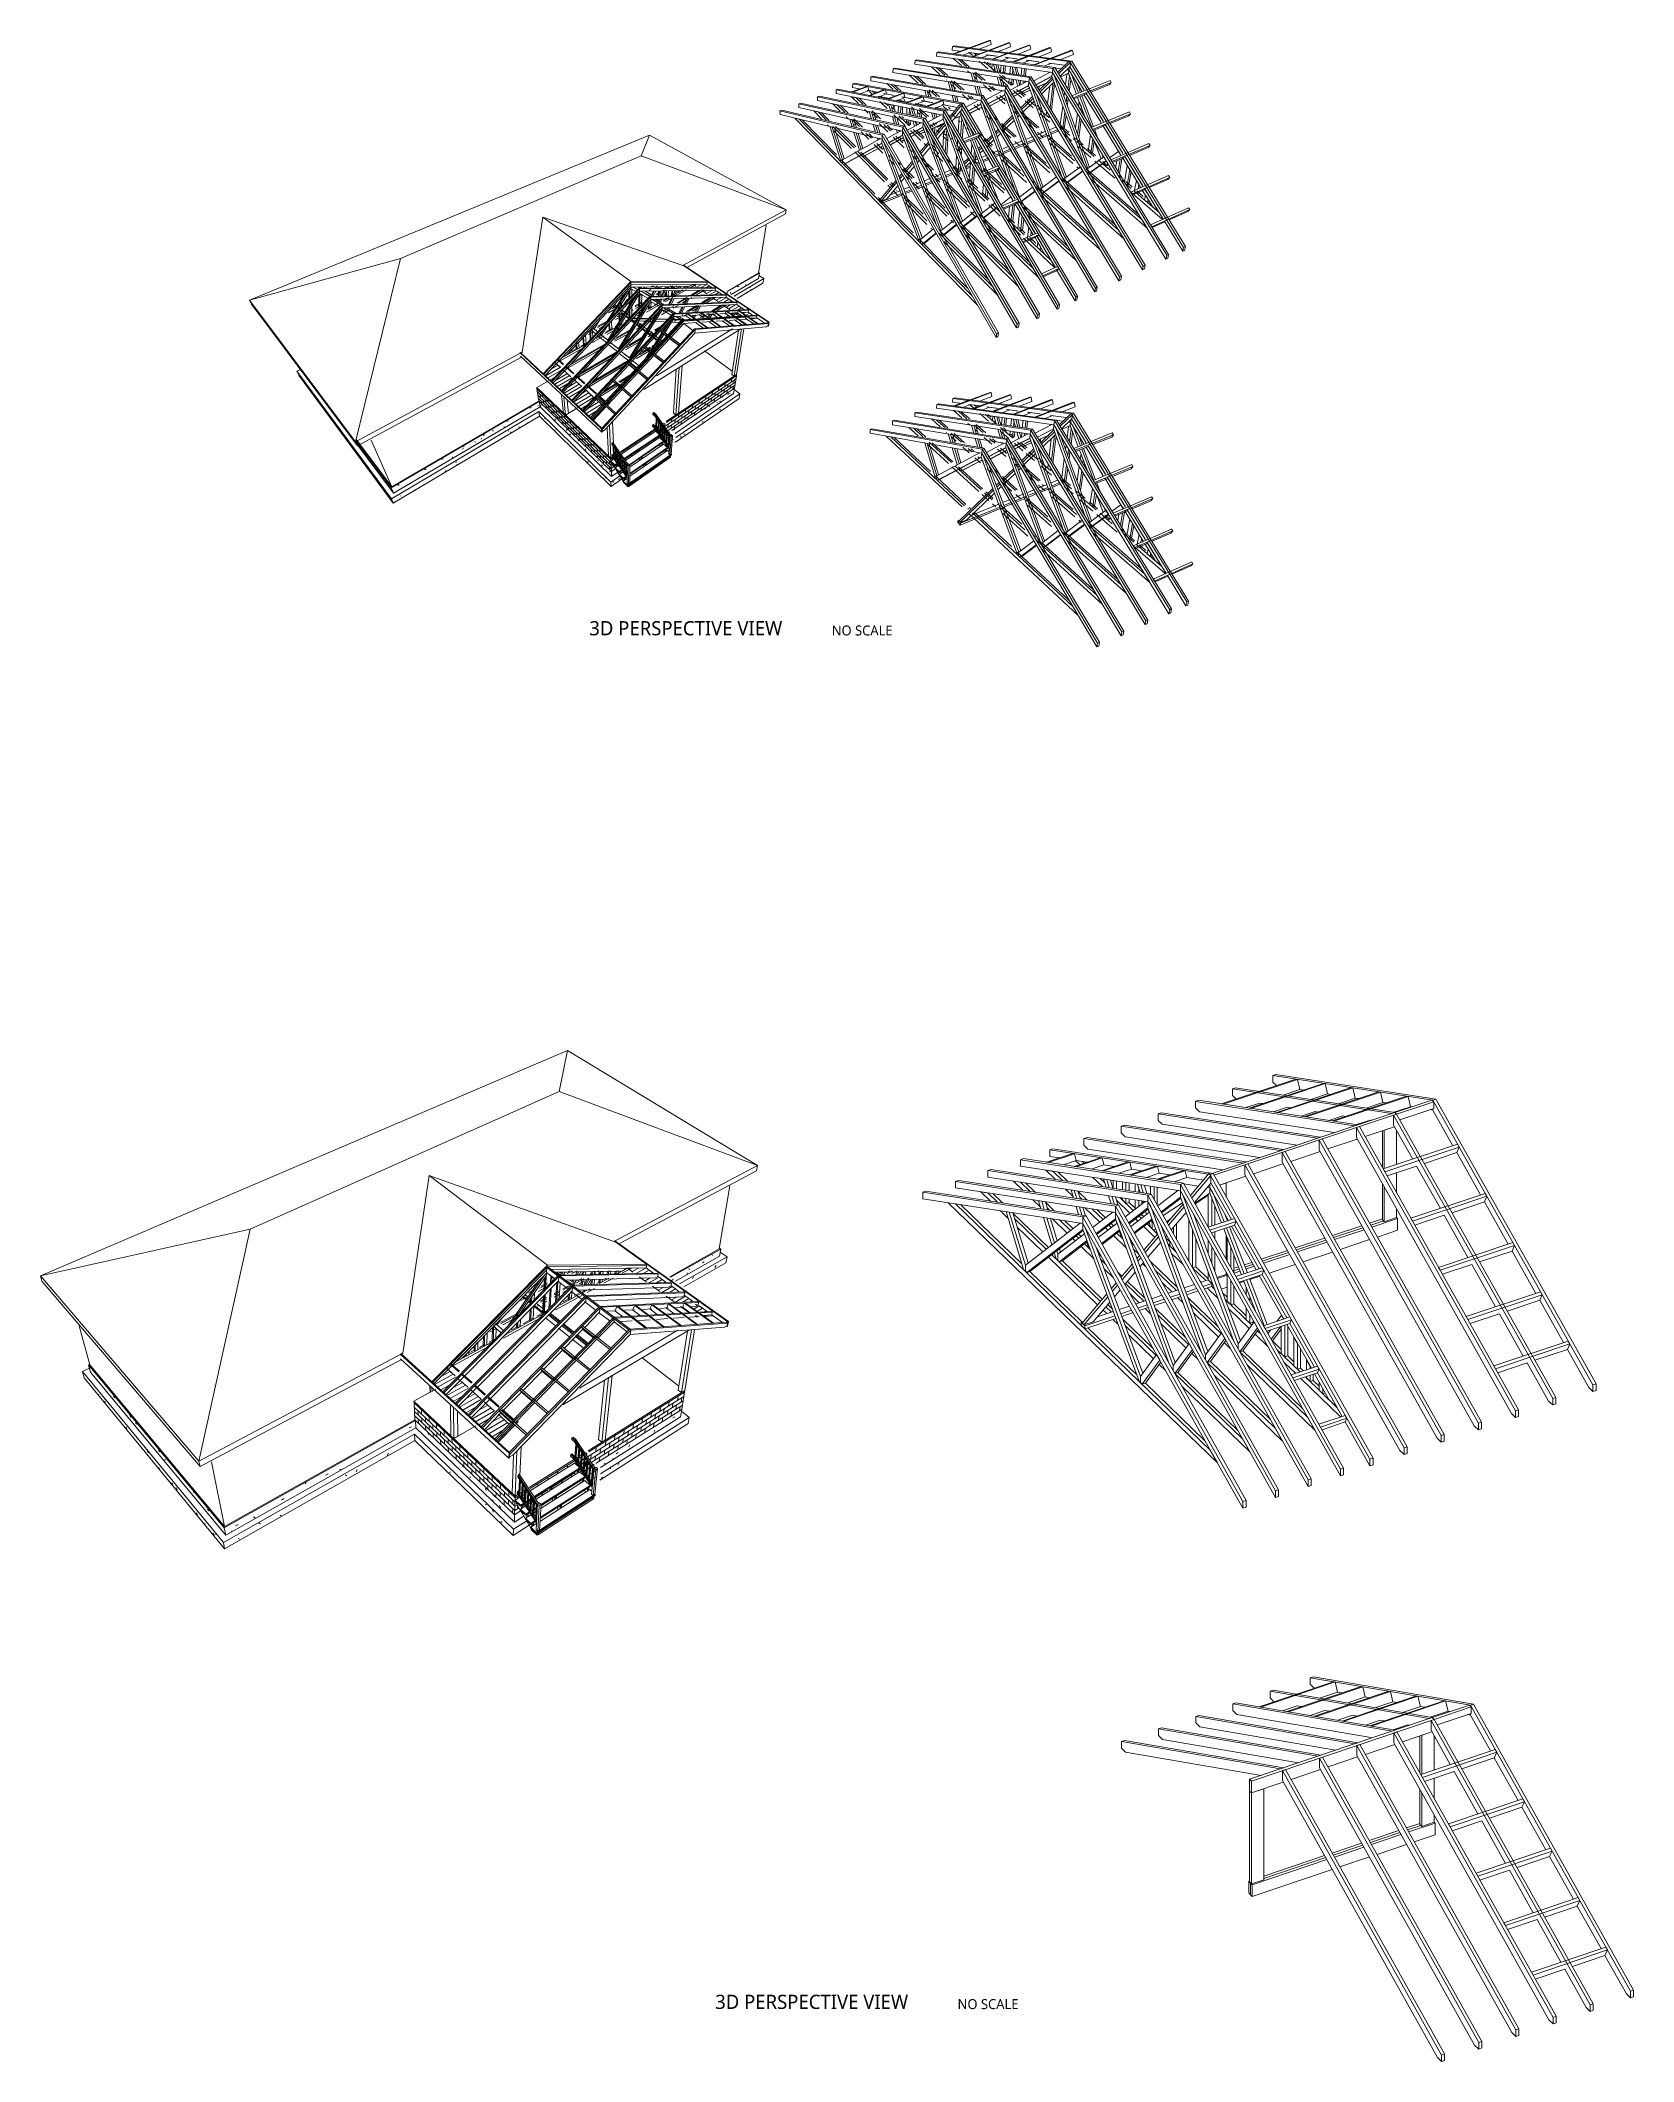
# Model space of a CAD drawing. Header units: inches. Extents: x -562 to 8953, y -6490 to -2066.
# Drawn here: x 2004 to 3158, y -6490 to -5026 of the extents above; entities that cross this region are included whole.
import ezdxf

# ---------------------------------------------------------------- set-up
doc = ezdxf.new("R2010")
doc.units = ezdxf.units.IN
doc.header["$MEASUREMENT"] = 0
for name, color, linetype, lineweight in [('A-CLNG', 13, 'Continuous', 18), ('A-COLS', 52, 'Continuous', 9), ('A-DOOR', 31, 'Continuous', 18), ('A-FLOR', 192, 'Continuous', 18), ('A-ROOF', 132, 'Continuous', 18), ('A-WALL', 113, 'Continuous', 18), ('A-WALL-PATT', 111, 'Continuous', 18), ('I-WALL', 25, 'Continuous', 18), ('S-FNDN', 32, 'Continuous', 18)]:
    doc.layers.add(name, color=color, linetype=linetype, lineweight=lineweight)

msp = doc.modelspace()

# ---------------------------------------------------------------- texts
at = {"attachment_point": 1}
for s, width, insert, char_height in [('{\\fYu Gothic UI|b0|i0|c128|p34;3D PERSPECTIVE VIEW}', 294.2318, (2401.65, -5446.85), 10.29), ('\\A1;{\\fYu Gothic UI|b0|i0|c128|p34;NO SCALE}', 260.1527, (2577.1, -5450.04), 7.203), ('{\\fYu Gothic UI|b0|i0|c128|p34;3D PERSPECTIVE VIEW}', 294.2318, (2492.77, -6441.4, -93.29), 10.29), ('\\A1;{\\fYu Gothic UI|b0|i0|c128|p34;NO SCALE}', 260.1527, (2668.22, -6444.59, -93.29), 7.203)]:
    msp.add_mtext_dynamic_manual_height_columns(s, width=width, gutter_width=1, heights=[0], dxfattribs=dict(at, insert=insert, char_height=char_height))

# ---------------------------------------------------------------- blocks, each defined once
blk = doc.blocks.new('FP_1-3D View 1')
at = {"layer": 'A-WALL-PATT', "lineweight": 9}
for p, q in [((-191.6865, 227.7528), (-191.6865, 227.7528)), ((-191.724, 227.7281), (-191.725, 227.7261)), ((-191.7392, 227.715), (-191.7402, 227.7132)), ((-191.7315, 227.7229), (-191.7322, 227.7237))]:
    blk.add_line(p, q, dxfattribs=at)
blk = doc.blocks.new('FP_2-3D View 1')
at = {"layer": 'A-WALL-PATT', "lineweight": 9}
blk.add_line((-191.8333, 227.6741), (-191.8322, 227.673), dxfattribs=at)
blk = doc.blocks.new('FP_3-3D View 1')
at = {"layer": 'A-WALL-PATT', "lineweight": 9}
for p, q in [((-191.8803, 227.7201), (-191.8811, 227.7194)), ((-191.8681, 227.7114), (-191.8686, 227.711)), ((-191.8468, 227.6901), (-191.8476, 227.6894)), ((-191.8403, 227.6826), (-191.8411, 227.6848))]:
    blk.add_line(p, q, dxfattribs=at)
blk = doc.blocks.new('FP_4-3D View 1')
at = {"layer": 'A-WALL-PATT', "lineweight": 9}
for p, q in [((-191.6737, 227.7701), (-191.672, 227.7711)), ((-191.7138, 227.7452), (-191.7148, 227.7433)), ((-191.7025, 227.7544), (-191.7026, 227.7546)), ((-191.6905, 227.7588), (-191.6915, 227.7568)), ((-191.7365, 227.7271), (-191.7372, 227.728)), ((-191.7289, 227.7323), (-191.7294, 227.7314)), ((-191.7263, 227.7368), (-191.7245, 227.7379)), ((-191.7514, 227.7215), (-191.7519, 227.7221)), ((-191.7465, 227.7241), (-191.7463, 227.7241))]:
    blk.add_line(p, q, dxfattribs=at)
blk = doc.blocks.new('FP_5-3D View 1')
at = {"layer": 'A-WALL-PATT', "lineweight": 9}
for p, q in [((-191.9127, 227.7673), (-191.912, 227.7667)), ((-191.9003, 227.7544), (-191.9011, 227.7565)), ((-191.8689, 227.7257), (-191.8674, 227.7243)), ((-191.8615, 227.7155), (-191.8622, 227.7148)), ((-191.847, 227.7027), (-191.8477, 227.7049)), ((-191.8404, 227.694), (-191.8412, 227.6934)), ((-191.8406, 227.6988), (-191.839, 227.6973)), ((-191.8339, 227.6866), (-191.8347, 227.6887))]:
    blk.add_line(p, q, dxfattribs=at)
blk = doc.blocks.new('FP_6-3D View 1')
at = {"layer": 'A-WALL-PATT', "lineweight": 9}
for p, q in [((-191.6689, 227.7795), (-191.6649, 227.782)), ((-191.6682, 227.7834), (-191.6642, 227.7859)), ((-191.6676, 227.7874), (-191.6636, 227.7899)), ((-191.6662, 227.7847), (-191.6656, 227.7887)), ((-191.665, 227.7927), (-191.665, 227.7927)), ((-191.6675, 227.7768), (-191.6669, 227.7807))]:
    blk.add_line(p, q, dxfattribs=at)
blk = doc.blocks.new('FP_7-3D View 1')
at = {"layer": 'A-WALL-PATT', "lineweight": 9}
for p, q in [((-191.7531, 227.734), (-191.6676, 227.7874)), ((-191.7513, 227.7313), (-191.6682, 227.7834)), ((-191.6777, 227.7811), (-191.6771, 227.7851)), ((-191.6743, 227.7796), (-191.6737, 227.7836)), ((-191.6731, 227.7876), (-191.6731, 227.7876)), ((-191.6709, 227.7782), (-191.6703, 227.7822)), ((-191.6696, 227.7861), (-191.669, 227.7902)), ((-191.7495, 227.7287), (-191.6689, 227.7795)), ((-191.7109, 227.7603), (-191.7104, 227.7644)), ((-191.7072, 227.759), (-191.7067, 227.763)), ((-191.7025, 227.7656), (-191.702, 227.7696)), ((-191.6989, 227.7642), (-191.6983, 227.7682)), ((-191.6953, 227.7629), (-191.6947, 227.7668)), ((-191.6942, 227.7708), (-191.6936, 227.7748)), ((-191.6917, 227.7615), (-191.6912, 227.7654)), ((-191.6906, 227.7694), (-191.69, 227.7734)), ((-191.6876, 227.7641), (-191.6876, 227.7641)), ((-191.6871, 227.768), (-191.6865, 227.772)), ((-191.6859, 227.776), (-191.6853, 227.78)), ((-191.6836, 227.7667), (-191.683, 227.7706)), ((-191.6824, 227.7745), (-191.6818, 227.7785)), ((-191.6795, 227.7692), (-191.6795, 227.7692)), ((-191.6789, 227.7731), (-191.6783, 227.7771)), ((-191.6755, 227.7717), (-191.6749, 227.7757)), ((-191.6715, 227.7743), (-191.6715, 227.7743)), ((-191.7366, 227.7443), (-191.7361, 227.7483)), ((-191.7327, 227.743), (-191.7322, 227.747)), ((-191.7288, 227.7418), (-191.7284, 227.7457)), ((-191.7279, 227.7497), (-191.7275, 227.7537)), ((-191.725, 227.7405), (-191.7246, 227.7444)), ((-191.7241, 227.7484), (-191.7236, 227.7524)), ((-191.7203, 227.7471), (-191.7199, 227.7511)), ((-191.7194, 227.755), (-191.7189, 227.7591)), ((-191.7166, 227.7458), (-191.7161, 227.7498)), ((-191.7156, 227.7537), (-191.7151, 227.7577)), ((-191.7124, 227.7485), (-191.7124, 227.7485)), ((-191.7119, 227.7524), (-191.7114, 227.7564)), ((-191.7082, 227.7511), (-191.7077, 227.755)), ((-191.7041, 227.7537), (-191.7041, 227.7537)), ((-191.7035, 227.7577), (-191.703, 227.7616)), ((-191.6999, 227.7563), (-191.6994, 227.7603)), ((-191.6958, 227.7589), (-191.6958, 227.7589)), ((-191.7717, 227.724), (-191.7715, 227.7263)), ((-191.7639, 227.7272), (-191.7631, 227.7277)), ((-191.7626, 227.7311), (-191.7626, 227.7318)), ((-191.7612, 227.7289), (-191.7593, 227.7301)), ((-191.7585, 227.7268), (-191.7566, 227.728)), ((-191.7581, 227.7308), (-191.7562, 227.732)), ((-191.7558, 227.7248), (-191.7539, 227.726)), ((-191.7554, 227.7287), (-191.7535, 227.73)), ((-191.7548, 227.7254), (-191.7544, 227.7294)), ((-191.7539, 227.7352), (-191.7537, 227.7374)), ((-191.7527, 227.7267), (-191.7515, 227.7275)), ((-191.75, 227.7321), (-191.7496, 227.7361)), ((-191.7464, 227.727), (-191.7464, 227.727)), ((-191.746, 227.7309), (-191.7457, 227.7349)), ((-191.7453, 227.7389), (-191.7449, 227.7429)), ((-191.7421, 227.7297), (-191.7417, 227.7337)), ((-191.7413, 227.7376), (-191.7409, 227.7416)), ((-191.7378, 227.7324), (-191.7378, 227.7324)), ((-191.7374, 227.7364), (-191.737, 227.7403)), ((-191.7335, 227.7351), (-191.7331, 227.7391)), ((-191.7293, 227.7378), (-191.7293, 227.7378)), ((-191.7208, 227.7432), (-191.7208, 227.7432)), ((-191.7991, 227.7069), (-191.799, 227.7092)), ((-191.7899, 227.7127), (-191.7897, 227.7149)), ((-191.7867, 227.7053), (-191.765, 227.719)), ((-191.7814, 227.7087), (-191.7814, 227.7094)), ((-191.7808, 227.7184), (-191.7806, 227.7206)), ((-191.7771, 227.7094), (-191.7769, 227.7115)), ((-191.7725, 227.7143), (-191.7724, 227.715)), ((-191.7682, 227.7151), (-191.768, 227.7171)), ((-191.7612, 227.7214), (-191.7596, 227.7224)), ((-191.7595, 227.7193), (-191.7592, 227.7219)), ((-191.7577, 227.7236), (-191.7569, 227.7241)), ((-191.7551, 227.7215), (-191.7551, 227.7215)), ((-191.8203, 227.6881), (-191.8181, 227.6894)), ((-191.8202, 227.692), (-191.8197, 227.6923)), ((-191.8181, 227.6856), (-191.818, 227.6892)), ((-191.8178, 227.6953), (-191.8177, 227.6975)), ((-191.8129, 227.6889), (-191.8114, 227.6898)), ((-191.8095, 227.691), (-191.8089, 227.6914)), ((-191.8078, 227.6921), (-191.8061, 227.6932)), ((-191.8049, 227.6939), (-191.8039, 227.6945)), ((-191.8043, 227.6923), (-191.8042, 227.6943)), ((-191.8019, 227.6958), (-191.7904, 227.703)), ((-191.7996, 227.6972), (-191.7996, 227.6979)), ((-191.7952, 227.6981), (-191.795, 227.7001)), ((-191.7905, 227.703), (-191.7905, 227.7031)), ((-191.7861, 227.7038), (-191.786, 227.7058)), ((-191.8205, 227.6841), (-191.8165, 227.6866)), ((-191.8183, 227.6817), (-191.8183, 227.6817))]:
    blk.add_line(p, q, dxfattribs=at)
blk = doc.blocks.new('FP_8-3D View 1')
at = {"layer": 'A-WALL-PATT', "lineweight": 9}
for p, q in [((-191.8244, 227.6878), (-191.8205, 227.6841)), ((-191.8243, 227.6918), (-191.8203, 227.6881)), ((-191.8241, 227.6957), (-191.8202, 227.692)), ((-191.8223, 227.6899), (-191.8222, 227.6939)), ((-191.822, 227.6979), (-191.822, 227.6979)), ((-191.8226, 227.682), (-191.8224, 227.686))]:
    blk.add_line(p, q, dxfattribs=at)
blk = doc.blocks.new('FP_9-3D View 1')
at = {"layer": 'A-WALL-PATT', "lineweight": 9}
for p, q in [((-191.9138, 227.7801), (-191.8241, 227.6957)), ((-191.9137, 227.7762), (-191.8243, 227.6918)), ((-191.9135, 227.7722), (-191.8244, 227.6878)), ((-191.9103, 227.7729), (-191.9104, 227.7769)), ((-191.9099, 227.7651), (-191.9101, 227.769)), ((-191.907, 227.7737), (-191.9071, 227.7777)), ((-191.9067, 227.7657), (-191.9068, 227.7697)), ((-191.9034, 227.7664), (-191.9035, 227.7704)), ((-191.9031, 227.7585), (-191.9032, 227.7625)), ((-191.9, 227.7671), (-191.9001, 227.7712)), ((-191.8998, 227.7592), (-191.8999, 227.7632)), ((-191.8964, 227.7599), (-191.8965, 227.7639)), ((-191.893, 227.7605), (-191.8931, 227.7646)), ((-191.9065, 227.7618), (-191.9065, 227.7618)), ((-191.8997, 227.7553), (-191.8997, 227.7553)), ((-191.8962, 227.752), (-191.8963, 227.7559)), ((-191.8928, 227.7526), (-191.8929, 227.7566)), ((-191.8927, 227.7487), (-191.8927, 227.7487)), ((-191.8894, 227.7532), (-191.8895, 227.7572)), ((-191.8892, 227.7453), (-191.8893, 227.7493)), ((-191.8859, 227.7539), (-191.886, 227.7579)), ((-191.8857, 227.7459), (-191.8858, 227.7499)), ((-191.8822, 227.7465), (-191.8823, 227.7505)), ((-191.8787, 227.7471), (-191.8788, 227.7511)), ((-191.8715, 227.7403), (-191.8715, 227.7443)), ((-191.8857, 227.742), (-191.8857, 227.742)), ((-191.8821, 227.7386), (-191.8822, 227.7425)), ((-191.8786, 227.7392), (-191.8787, 227.7431)), ((-191.8786, 227.7352), (-191.8786, 227.7352)), ((-191.8751, 227.7397), (-191.8751, 227.7437)), ((-191.875, 227.7318), (-191.875, 227.7358)), ((-191.8714, 227.7323), (-191.8714, 227.7363)), ((-191.8714, 227.7284), (-191.8714, 227.7284)), ((-191.8678, 227.7328), (-191.8678, 227.7368)), ((-191.8677, 227.7249), (-191.8678, 227.7289)), ((-191.8641, 227.7334), (-191.8641, 227.7374)), ((-191.8641, 227.7254), (-191.8641, 227.7294)), ((-191.8604, 227.7259), (-191.8604, 227.7299)), ((-191.8567, 227.7264), (-191.8567, 227.7304)), ((-191.8641, 227.7215), (-191.8641, 227.7215)), ((-191.8604, 227.718), (-191.8604, 227.7219)), ((-191.8567, 227.7184), (-191.8567, 227.7224)), ((-191.8567, 227.7145), (-191.8567, 227.7145)), ((-191.853, 227.7189), (-191.8529, 227.7228)), ((-191.853, 227.711), (-191.853, 227.7149)), ((-191.8493, 227.7114), (-191.8492, 227.7153)), ((-191.8493, 227.7074), (-191.8493, 227.7074)), ((-191.8492, 227.7193), (-191.8491, 227.7233)), ((-191.8455, 227.7039), (-191.8455, 227.7078)), ((-191.8454, 227.7117), (-191.8454, 227.7157)), ((-191.8417, 227.7042), (-191.8416, 227.7082)), ((-191.8416, 227.7121), (-191.8415, 227.7161)), ((-191.8378, 227.7045), (-191.8377, 227.7085)), ((-191.8339, 227.7049), (-191.8338, 227.7089)), ((-191.8418, 227.7003), (-191.8418, 227.7003)), ((-191.838, 227.6967), (-191.8379, 227.7006)), ((-191.8342, 227.693), (-191.8342, 227.693)), ((-191.8341, 227.697), (-191.834, 227.7009)), ((-191.8303, 227.6894), (-191.8302, 227.6933)), ((-191.8301, 227.6973), (-191.83, 227.7013)), ((-191.8263, 227.6897), (-191.8262, 227.6936)), ((-191.8261, 227.6976), (-191.826, 227.7016)), ((-191.8265, 227.6857), (-191.8265, 227.6857))]:
    blk.add_line(p, q, dxfattribs=at)
blk = doc.blocks.new('FP_10-3D View 1')
at = {"layer": 'A-WALL-PATT', "lineweight": 9}
for p, q in [((-191.6546, 227.9011), (-191.6556, 227.8991)), ((-191.6336, 227.9117), (-191.6347, 227.9098)), ((-191.9378, 227.7373), (-191.9388, 227.7352)), ((-191.9764, 227.7163), (-191.9776, 227.7172)), ((-191.9668, 227.7223), (-191.9678, 227.7202)), ((-192.0565, 227.6718), (-192.058, 227.6727)), ((-192.0367, 227.6789), (-192.0381, 227.6798))]:
    blk.add_line(p, q, dxfattribs=at)
blk = doc.blocks.new('FP_11-3D View 1')
at = {"layer": 'A-WALL-PATT', "lineweight": 9}
for p, q in [((-191.6464, 227.9141), (-191.6448, 227.9149)), ((-191.6391, 227.9154), (-191.6392, 227.9152)), ((-191.637, 227.921), (-191.6376, 227.9221)), ((-191.6752, 227.8978), (-191.6736, 227.8987)), ((-191.6601, 227.9049), (-191.6611, 227.9029)), ((-191.6585, 227.9077), (-191.659, 227.9088)), ((-191.9417, 227.751), (-191.9419, 227.7512)), ((-191.9184, 227.7608), (-191.9163, 227.7619)), ((-191.9719, 227.7275), (-191.972, 227.7272)), ((-192.0142, 227.7106), (-192.015, 227.7088)), ((-191.9961, 227.717), (-191.9938, 227.7182)), ((-191.9816, 227.7217), (-191.9827, 227.7225)), ((-192.0371, 227.6939), (-192.0348, 227.6952)), ((-192.0797, 227.6699), (-192.0773, 227.6712)), ((-192.0614, 227.6775), (-192.0629, 227.6783)), ((-192.083, 227.6652), (-192.0833, 227.6643))]:
    blk.add_line(p, q, dxfattribs=at)
blk = doc.blocks.new('FP_12-3D View 1')
at = {"layer": 'A-WALL-PATT', "lineweight": 9}
for p, q in [((-192.2066, 227.7922), (-192.2067, 227.7914)), ((-192.2006, 227.7869), (-192.2014, 227.7885)), ((-192.2014, 227.7858), (-192.2004, 227.7845)), ((-192.1815, 227.7615), (-192.1804, 227.7601)), ((-192.1606, 227.7376), (-192.1616, 227.7397)), ((-192.1591, 227.7371), (-192.1592, 227.7367)), ((-192.1499, 227.722), (-192.1509, 227.7241)), ((-192.139, 227.7097), (-192.1378, 227.7082)), ((-192.1339, 227.7034), (-192.1348, 227.7055)), ((-192.1163, 227.6821), (-192.115, 227.6805)), ((-192.1079, 227.6724), (-192.1082, 227.6718)), ((-192.1006, 227.663), (-192.0993, 227.6614)), ((-192.0978, 227.6627), (-192.0981, 227.6622))]:
    blk.add_line(p, q, dxfattribs=at)
blk = doc.blocks.new('FP_13-3D View 1')
at = {"layer": 'A-WALL-PATT', "lineweight": 9}
blk.add_line((-192.076, 227.6574), (-192.0773, 227.6581), dxfattribs=at)
blk = doc.blocks.new('FP_14-3D View 1')
at = {"layer": 'A-WALL-PATT', "lineweight": 9}
for p, q in [((-192.193, 227.7916), (-192.1931, 227.7913)), ((-192.1928, 227.7902), (-192.1917, 227.7888)), ((-192.1767, 227.7705), (-192.1777, 227.7726)), ((-192.1724, 227.7656), (-192.1712, 227.7642)), ((-192.1511, 227.74), (-192.1499, 227.7386)), ((-192.1451, 227.7317), (-192.1453, 227.731)), ((-192.1359, 227.723), (-192.1361, 227.7226)), ((-192.1185, 227.7015), (-192.1189, 227.7008)), ((-192.1057, 227.6854), (-192.1044, 227.6838)), ((-192.1008, 227.6804), (-192.1011, 227.6811))]:
    blk.add_line(p, q, dxfattribs=at)
blk = doc.blocks.new('FP_1_1-3D View 1')
at = {"layer": 'A-WALL-PATT', "lineweight": 9}
for p, q in [((-103.9136, 128.7875), (-103.9119, 128.7887)), ((-103.9058, 128.797), (-103.9062, 128.7961)), ((-103.9761, 128.7446), (-103.9743, 128.7458)), ((-103.9443, 128.7664), (-103.9426, 128.7676)), ((-104.0058, 128.7253), (-104.0061, 128.7247)), ((-103.9912, 128.7312), (-103.9919, 128.7318)), ((-103.9807, 128.7422), (-103.9817, 128.7402)), ((-104.0986, 128.6629), (-104.0996, 128.6609)), ((-104.0897, 128.6666), (-104.0877, 128.6679))]:
    blk.add_line(p, q, dxfattribs=at)
blk = doc.blocks.new('FP_1_2-3D View 1')
at = {"layer": 'A-WALL-PATT', "lineweight": 9}
for p, q in [((-104.1152, 128.6687), (-104.1159, 128.6682)), ((-104.1122, 128.6689), (-104.113, 128.6709)), ((-104.1031, 128.659), (-104.1033, 128.6589))]:
    blk.add_line(p, q, dxfattribs=at)
blk = doc.blocks.new('FP_1_3-3D View 1')
at = {"layer": 'A-WALL-PATT', "lineweight": 9}
for p, q in [((-104.2183, 128.7733), (-104.2188, 128.7726)), ((-104.2098, 128.7661), (-104.2083, 128.7647)), ((-104.1991, 128.7533), (-104.1996, 128.7526)), ((-104.1837, 128.7405), (-104.1822, 128.739)), ((-104.1555, 128.7121), (-104.1562, 128.7138)), ((-104.1425, 128.6962), (-104.1434, 128.6983)), ((-104.1284, 128.6862), (-104.1268, 128.6846))]:
    blk.add_line(p, q, dxfattribs=at)
blk = doc.blocks.new('FP_1_4-3D View 1')
at = {"layer": 'A-WALL-PATT', "lineweight": 9}
for p, q in [((-103.8983, 128.8165), (-103.8993, 128.8146)), ((-103.8956, 128.8163), (-103.8962, 128.8171)), ((-103.94, 128.7889), (-103.9383, 128.7901)), ((-103.9316, 128.7939), (-103.9323, 128.7947)), ((-103.9181, 128.7998), (-103.9188, 128.8006)), ((-103.9125, 128.8037), (-103.9135, 128.8018)), ((-103.9094, 128.8097), (-103.9077, 128.8108)), ((-103.9934, 128.753), (-103.9941, 128.7537)), ((-103.9934, 128.7529), (-103.9916, 128.7541)), ((-104.0155, 128.7379), (-104.0148, 128.7383))]:
    blk.add_line(p, q, dxfattribs=at)
blk = doc.blocks.new('FP_1_5-3D View 1')
at = {"layer": 'A-WALL-PATT', "lineweight": 9}
for p, q in [((-104.2263, 128.7959), (-104.2249, 128.7945)), ((-104.2096, 128.7785), (-104.2101, 128.7778)), ((-104.2011, 128.7714), (-104.1997, 128.77)), ((-104.1918, 128.7667), (-104.1921, 128.7674)), ((-104.1904, 128.7586), (-104.1908, 128.7581)), ((-104.1794, 128.7516), (-104.1803, 128.7537)), ((-104.1749, 128.7459), (-104.1734, 128.7445)), ((-104.1595, 128.7334), (-104.1604, 128.7355)), ((-104.1467, 128.7178), (-104.1475, 128.7199)), ((-104.134, 128.7027), (-104.1346, 128.7041)), ((-104.1253, 128.6993), (-104.126, 128.6988)), ((-104.1195, 128.6921), (-104.1179, 128.6905)), ((-104.1123, 128.69), (-104.1131, 128.6894)), ((-104.1043, 128.679), (-104.1052, 128.6811))]:
    blk.add_line(p, q, dxfattribs=at)
blk = doc.blocks.new('FP_1_6-3D View 1')
at = {"layer": 'A-WALL-PATT', "lineweight": 9}
blk.add_line((-104.1021, 128.6734), (-104.1011, 128.6741), dxfattribs=at)
blk = doc.blocks.new('FP_1_7-3D View 1')
at = {"layer": 'A-WALL-PATT', "lineweight": 9}
for p, q in [((-103.8925, 128.8271), (-103.8871, 128.8308)), ((-103.8917, 128.8325), (-103.8863, 128.8362)), ((-103.8908, 128.8379), (-103.8854, 128.8416)), ((-103.8906, 128.8236), (-103.8898, 128.829)), ((-103.889, 128.8343), (-103.8881, 128.8398)), ((-103.8873, 128.8452), (-103.8873, 128.8452))]:
    blk.add_line(p, q, dxfattribs=at)
blk = doc.blocks.new('FP_1_8-3D View 1')
at = {"layer": 'A-WALL-PATT', "lineweight": 9}
for p, q in [((-104.0096, 128.7585), (-103.8908, 128.8379)), ((-104.0072, 128.755), (-103.8917, 128.8325)), ((-104.0048, 128.7515), (-103.8925, 128.8271)), ((-103.927, 128.8138), (-103.9263, 128.8193)), ((-103.922, 128.8122), (-103.9213, 128.8176)), ((-103.9171, 128.8105), (-103.9164, 128.8159)), ((-103.9157, 128.8213), (-103.915, 128.8268)), ((-103.9124, 128.809), (-103.9116, 128.8143)), ((-103.9109, 128.8196), (-103.9101, 128.8251)), ((-103.9061, 128.818), (-103.9053, 128.8233)), ((-103.9046, 128.8288), (-103.9038, 128.8342)), ((-103.9014, 128.8163), (-103.9006, 128.8217)), ((-103.8999, 128.827), (-103.8991, 128.8325)), ((-103.8982, 128.8379), (-103.8982, 128.8379)), ((-103.896, 128.82), (-103.896, 128.82)), ((-103.8952, 128.8253), (-103.8944, 128.8307)), ((-103.8936, 128.8361), (-103.8927, 128.8416)), ((-103.9853, 128.7748), (-103.9849, 128.7802)), ((-103.9733, 128.7828), (-103.9729, 128.7882)), ((-103.9679, 128.7814), (-103.9674, 128.7868)), ((-103.9626, 128.78), (-103.9621, 128.7853)), ((-103.9615, 128.7907), (-103.961, 128.7961)), ((-103.9573, 128.7786), (-103.9568, 128.7839)), ((-103.9562, 128.7892), (-103.9557, 128.7946)), ((-103.9516, 128.7824), (-103.9516, 128.7824)), ((-103.951, 128.7877), (-103.9504, 128.7931)), ((-103.9499, 128.7985), (-103.9493, 128.8039)), ((-103.9459, 128.7863), (-103.9453, 128.7916)), ((-103.9447, 128.7969), (-103.9441, 128.8023)), ((-103.9402, 128.7901), (-103.9402, 128.7901)), ((-103.9396, 128.7954), (-103.939, 128.8008)), ((-103.9383, 128.8062), (-103.9377, 128.8116)), ((-103.9346, 128.7939), (-103.9339, 128.7992)), ((-103.9333, 128.8046), (-103.9326, 128.81)), ((-103.929, 128.7977), (-103.929, 128.7977)), ((-103.9283, 128.803), (-103.9276, 128.8084)), ((-103.9234, 128.8015), (-103.9227, 128.8068)), ((-103.9179, 128.8052), (-103.9179, 128.8052)), ((-103.9069, 128.8127), (-103.9069, 128.8127)), ((-104.0345, 128.7442), (-104.0344, 128.7473)), ((-104.0235, 128.7492), (-104.0227, 128.7498)), ((-104.0218, 128.754), (-104.0218, 128.7557)), ((-104.02, 128.7516), (-104.0175, 128.7533)), ((-104.0162, 128.749), (-104.0137, 128.7506)), ((-104.016, 128.7543), (-104.0135, 128.756)), ((-104.016, 128.7491), (-104.0158, 128.7544)), ((-104.0153, 128.7445), (-104.014, 128.7453)), ((-104.0124, 128.7464), (-104.0099, 128.7481)), ((-104.0122, 128.7517), (-104.0098, 128.7532)), ((-104.0102, 128.7479), (-104.0099, 128.7532)), ((-104.0096, 128.7586), (-104.0093, 128.764)), ((-104.0083, 128.7491), (-104.0074, 128.7497)), ((-104.0042, 128.7507), (-104.0041, 128.752)), ((-104.0038, 128.7573), (-104.0035, 128.7627)), ((-103.9984, 128.7508), (-103.9984, 128.7508)), ((-103.9981, 128.756), (-103.9977, 128.7614)), ((-103.9974, 128.7667), (-103.997, 128.7722)), ((-103.9924, 128.7548), (-103.9921, 128.7601)), ((-103.9917, 128.7654), (-103.9913, 128.7708)), ((-103.9865, 128.7588), (-103.9865, 128.7588)), ((-103.9861, 128.7641), (-103.9857, 128.7694)), ((-103.9806, 128.7628), (-103.9802, 128.7681)), ((-103.9797, 128.7734), (-103.9793, 128.7788)), ((-103.9747, 128.7668), (-103.9747, 128.7668)), ((-103.9743, 128.7721), (-103.9738, 128.7774)), ((-103.9689, 128.7707), (-103.9684, 128.776)), ((-103.9631, 128.7747), (-103.9631, 128.7747)), ((-104.0863, 128.7113), (-104.0864, 128.7127)), ((-104.0794, 128.7012), (-104.0605, 128.714)), ((-104.0731, 128.7185), (-104.0731, 128.7215)), ((-104.0665, 128.7067), (-104.0665, 128.7099)), ((-104.0601, 128.7272), (-104.06, 128.7302)), ((-104.0555, 128.7173), (-104.0248, 128.738)), ((-104.0538, 128.7153), (-104.0537, 128.7185)), ((-104.0474, 128.7228), (-104.0474, 128.7233)), ((-104.0472, 128.7358), (-104.0471, 128.7388)), ((-104.0412, 128.7238), (-104.0411, 128.7271)), ((-104.0348, 128.7313), (-104.0348, 128.7317)), ((-104.0287, 128.7322), (-104.0286, 128.7355)), ((-104.0196, 128.7415), (-104.0179, 128.7427)), ((-104.0165, 128.7385), (-104.0164, 128.7407)), ((-104.0105, 128.7426), (-104.0105, 128.7426)), ((-104.103, 128.6962), (-104.1024, 128.6965)), ((-104.1028, 128.6909), (-104.0999, 128.6928)), ((-104.1026, 128.6857), (-104.0975, 128.689)), ((-104.0997, 128.7007), (-104.0998, 128.7037)), ((-104.0992, 128.6879), (-104.0994, 128.692)), ((-104.0991, 128.6827), (-104.0991, 128.6827)), ((-104.0927, 128.6923), (-104.0913, 128.6933)), ((-104.0925, 128.6892), (-104.0926, 128.6924)), ((-104.0887, 128.695), (-104.0878, 128.6956)), ((-104.0863, 128.6966), (-104.0842, 128.698)), ((-104.086, 128.6968), (-104.086, 128.6972)), ((-104.0827, 128.6991), (-104.0821, 128.6994)), ((-104.073, 128.7056), (-104.073, 128.706))]:
    blk.add_line(p, q, dxfattribs=at)
blk = doc.blocks.new('FP_1_9-3D View 1')
at = {"layer": 'A-WALL-PATT', "lineweight": 9}
for p, q in [((-104.1084, 128.7014), (-104.103, 128.6962)), ((-104.1082, 128.6961), (-104.1028, 128.6909)), ((-104.108, 128.6909), (-104.1026, 128.6857)), ((-104.1059, 128.7041), (-104.1059, 128.7041)), ((-104.1055, 128.6935), (-104.1057, 128.6988)), ((-104.1051, 128.6831), (-104.1053, 128.6883))]:
    blk.add_line(p, q, dxfattribs=at)
blk = doc.blocks.new('FP_1_10-3D View 1')
at = {"layer": 'A-WALL-PATT', "lineweight": 9}
for p, q in [((-104.2312, 128.8191), (-104.1084, 128.7014)), ((-104.2258, 128.8092), (-104.2266, 128.8146)), ((-104.2219, 128.8102), (-104.2227, 128.8157)), ((-104.2304, 128.8136), (-104.1082, 128.6961)), ((-104.2296, 128.8083), (-104.108, 128.6909)), ((-104.2242, 128.7986), (-104.225, 128.8039)), ((-104.2204, 128.7994), (-104.2212, 128.8048)), ((-104.2197, 128.7941), (-104.2197, 128.7941)), ((-104.2165, 128.8003), (-104.2173, 128.8057)), ((-104.2151, 128.7897), (-104.2158, 128.795)), ((-104.2126, 128.8012), (-104.2133, 128.8067)), ((-104.2111, 128.7905), (-104.2118, 128.7958)), ((-104.2104, 128.7852), (-104.2104, 128.7852)), ((-104.2071, 128.7913), (-104.2078, 128.7967)), ((-104.2057, 128.7806), (-104.2064, 128.7859)), ((-104.2031, 128.7921), (-104.2037, 128.7976)), ((-104.2017, 128.7814), (-104.2024, 128.7867)), ((-104.1976, 128.7821), (-104.1983, 128.7875)), ((-104.1934, 128.7829), (-104.1941, 128.7883)), ((-104.1836, 128.7735), (-104.1842, 128.7789)), ((-104.201, 128.7761), (-104.201, 128.7761)), ((-104.1963, 128.7715), (-104.1969, 128.7768)), ((-104.1921, 128.7721), (-104.1928, 128.7775)), ((-104.1915, 128.7669), (-104.1915, 128.7669)), ((-104.1879, 128.7728), (-104.1885, 128.7782)), ((-104.1867, 128.7622), (-104.1873, 128.7675)), ((-104.1825, 128.7628), (-104.183, 128.7681)), ((-104.1819, 128.7575), (-104.1819, 128.7575)), ((-104.1781, 128.7634), (-104.1787, 128.7688)), ((-104.177, 128.7528), (-104.1776, 128.7581)), ((-104.1737, 128.764), (-104.1743, 128.7694)), ((-104.1726, 128.7533), (-104.1732, 128.7586)), ((-104.1721, 128.7481), (-104.1721, 128.7481)), ((-104.1682, 128.7538), (-104.1687, 128.7592)), ((-104.1672, 128.7433), (-104.1677, 128.7485)), ((-104.1637, 128.7544), (-104.1642, 128.7598)), ((-104.1627, 128.7437), (-104.1632, 128.749)), ((-104.1581, 128.7441), (-104.1586, 128.7495)), ((-104.1535, 128.7446), (-104.1539, 128.75)), ((-104.1622, 128.7385), (-104.1622, 128.7385)), ((-104.1572, 128.7336), (-104.1576, 128.7388)), ((-104.1526, 128.7339), (-104.153, 128.7392)), ((-104.1521, 128.7287), (-104.1521, 128.7287)), ((-104.1479, 128.7343), (-104.1483, 128.7396)), ((-104.1471, 128.7238), (-104.1475, 128.729)), ((-104.1431, 128.7347), (-104.1435, 128.74)), ((-104.1423, 128.7241), (-104.1427, 128.7293)), ((-104.1419, 128.7188), (-104.1419, 128.7188)), ((-104.1375, 128.7243), (-104.1379, 128.7296)), ((-104.1368, 128.7138), (-104.1372, 128.7191)), ((-104.1326, 128.7246), (-104.133, 128.73)), ((-104.1319, 128.714), (-104.1323, 128.7193)), ((-104.1316, 128.7088), (-104.1316, 128.7088)), ((-104.127, 128.7142), (-104.1273, 128.7195)), ((-104.1264, 128.7037), (-104.1267, 128.7089)), ((-104.122, 128.7144), (-104.1223, 128.7197)), ((-104.1214, 128.7038), (-104.1217, 128.7091)), ((-104.1163, 128.7039), (-104.1166, 128.7092)), ((-104.1112, 128.704), (-104.1114, 128.7094)), ((-104.1211, 128.6986), (-104.1211, 128.6986)), ((-104.1158, 128.6935), (-104.1161, 128.6987)), ((-104.1107, 128.6935), (-104.1109, 128.6987)), ((-104.1105, 128.6883), (-104.1105, 128.6883))]:
    blk.add_line(p, q, dxfattribs=at)
blk = doc.blocks.new('FP_1_11-3D View 1')
at = {"layer": 'A-WALL-PATT', "lineweight": 9}
for p, q in [((-103.8673, 128.992), (-103.8658, 128.9929)), ((-103.8603, 129.0004), (-103.8608, 129.0014)), ((-103.8589, 128.9977), (-103.8599, 128.9958)), ((-103.8405, 129.0079), (-103.839, 129.0088)), ((-103.8393, 129.0081), (-103.8393, 129.008)), ((-103.8864, 128.9871), (-103.8872, 128.9856)), ((-104.281, 128.7505), (-104.2824, 128.7513)), ((-104.2773, 128.7494), (-104.2782, 128.7473)), ((-104.262, 128.7575), (-104.2634, 128.7584)), ((-104.2475, 128.7657), (-104.2478, 128.7649)), ((-104.3314, 128.7234), (-104.3318, 128.7236)), ((-104.3298, 128.7168), (-104.3275, 128.7181)), ((-104.3218, 128.7296), (-104.3222, 128.7286)), ((-104.2884, 128.7414), (-104.2861, 128.7427)), ((-104.3912, 128.6822), (-104.392, 128.68)), ((-104.3723, 128.6978), (-104.3731, 128.6957)), ((-104.3727, 128.6912), (-104.3703, 128.6927)), ((-104.4478, 128.6465), (-104.4453, 128.648))]:
    blk.add_line(p, q, dxfattribs=at)
blk = doc.blocks.new('FP_1_12-3D View 1')
at = {"layer": 'A-WALL-PATT', "lineweight": 9}
for p, q in [((-103.9013, 128.9913), (-103.8998, 128.9922)), ((-103.8941, 128.9928), (-103.895, 128.9908)), ((-103.8827, 129.0022), (-103.8812, 129.0031)), ((-103.88, 129.002), (-103.8806, 129.0031)), ((-103.8682, 129.0054), (-103.8687, 129.0065)), ((-104.2444, 128.7907), (-104.2423, 128.7919)), ((-104.23, 128.7953), (-104.2313, 128.7962)), ((-104.3255, 128.7432), (-104.3232, 128.7446)), ((-104.3077, 128.7509), (-104.3092, 128.7518)), ((-104.2883, 128.7581), (-104.2897, 128.7589)), ((-104.2842, 128.7674), (-104.282, 128.7687)), ((-104.3606, 128.7214), (-104.3614, 128.7193)), ((-104.359, 128.7237), (-104.3606, 128.7245)), ((-104.3385, 128.7313), (-104.34, 128.7321)), ((-104.3285, 128.7386), (-104.3293, 128.7365)), ((-104.4464, 128.6738), (-104.4472, 128.6741)), ((-104.4278, 128.6834), (-104.4253, 128.6849)), ((-104.3977, 128.701), (-104.3952, 128.7025)), ((-104.3793, 128.706), (-104.38, 128.7039)), ((-104.4744, 128.6562), (-104.4718, 128.6577)), ((-104.4636, 128.6646), (-104.4636, 128.6644))]:
    blk.add_line(p, q, dxfattribs=at)
blk = doc.blocks.new('FP_1_13-3D View 1')
at = {"layer": 'A-WALL-PATT', "lineweight": 9}
for p, q in [((-104.6451, 128.8473), (-104.6464, 128.8494)), ((-104.6446, 128.8466), (-104.6437, 128.8452))]:
    blk.add_line(p, q, dxfattribs=at)
blk = doc.blocks.new('FP_1_14-3D View 1')
at = {"layer": 'A-WALL-PATT', "lineweight": 9}
for p, q in [((-104.6343, 128.8316), (-104.6334, 128.8303)), ((-104.6251, 128.8205), (-104.6263, 128.8225)), ((-104.6172, 128.8084), (-104.6162, 128.8071)), ((-104.6066, 128.7935), (-104.6069, 128.7939)), ((-104.602, 128.788), (-104.6018, 128.7873)), ((-104.5994, 128.7844), (-104.5984, 128.783)), ((-104.5954, 128.7803), (-104.5952, 128.7797)), ((-104.5739, 128.7519), (-104.5739, 128.7515)), ((-104.5628, 128.7368), (-104.563, 128.7371)), ((-104.5618, 128.7335), (-104.5608, 128.7321)), ((-104.5509, 128.7188), (-104.5508, 128.7182)), ((-104.542, 128.7066), (-104.5408, 128.7051)), ((-104.5377, 128.7021), (-104.5389, 128.7042)), ((-104.5353, 128.6972), (-104.5352, 128.6968)), ((-104.5283, 128.6881), (-104.5271, 128.6866)), ((-104.5267, 128.6859), (-104.5279, 128.688)), ((-104.5194, 128.6782), (-104.5194, 128.6777)), ((-104.5027, 128.6553), (-104.5027, 128.6548)), ((-104.4924, 128.6396), (-104.4912, 128.6379))]:
    blk.add_line(p, q, dxfattribs=at)
blk = doc.blocks.new('FP_1_15-3D View 1')
at = {"layer": 'A-WALL-PATT', "lineweight": 9}
for p, q in [((-104.4684, 128.6375), (-104.47, 128.6381)), ((-104.4823, 128.626), (-104.4801, 128.6273))]:
    blk.add_line(p, q, dxfattribs=at)
blk = doc.blocks.new('FP_1_16-3D View 1')
at = {"layer": 'A-WALL-PATT', "lineweight": 9}
for p, q in [((-104.541, 128.7222), (-104.5421, 128.7243)), ((-104.5361, 128.7177), (-104.536, 128.7171)), ((-104.5319, 128.7111), (-104.5307, 128.7096)), ((-104.5116, 128.6827), (-104.5116, 128.6827)), ((-104.5107, 128.6829), (-104.5095, 128.6813)), ((-104.4996, 128.6665), (-104.5008, 128.6687)), ((-104.4961, 128.6634), (-104.4949, 128.6618))]:
    blk.add_line(p, q, dxfattribs=at)
blk = doc.blocks.new('FP_1_17-3D View 1')
at = {"layer": 'A-WALL-PATT', "lineweight": 9}
blk.add_line((-104.4833, 128.6476), (-104.4836, 128.6468), dxfattribs=at)
blk = doc.blocks.new('DF')
at = {"layer": 'A-COLS'}
for p, q in [((2713.2, -5275.7), (2685, -5286.2)), ((2685.9, -5286.3), (2714.1, -5275.8)), ((2728.4, -5277.5), (2699.9, -5288.3)), ((2700.8, -5288.4), (2729.4, -5277.6)), ((2713.2, -5275.7), (2714.1, -5275.8)), ((2714.1, -5275.8), (2714.7, -5278.9)), ((2728.4, -5277.5), (2729.4, -5277.6)), ((2729.4, -5277.6), (2730, -5280.7)), ((2654.6, -5291.5), (2654.5, -5294.4)), ((2654.6, -5291.5), (2655.9, -5291)), ((2744.9, -5305), (2654.6, -5291.5)), ((2655.9, -5291), (2746.3, -5304.4)), ((2671.7, -5285.1), (2671.6, -5288)), ((2671.6, -5288), (2763, -5301)), ((2671.7, -5285.1), (2673, -5284.6)), ((2763.4, -5297.7), (2671.7, -5285.1)), ((2673, -5284.6), (2764.9, -5297.2)), ((2684.1, -5280.5), (2683.9, -5283.4)), ((2683.9, -5283.4), (2689.6, -5284.2)), ((2684.1, -5280.5), (2685.4, -5280)), ((2775.9, -5292.3), (2684.1, -5280.5)), ((2688.6, -5290.4), (2684.8, -5289.9)), ((2684.8, -5289.9), (2691.3, -5295.6)), ((2685.9, -5286.3), (2685, -5286.2)), ((2685.4, -5280), (2778.3, -5291.9)), ((2695.2, -5296.2), (2688.6, -5290.4)), ((2690.8, -5290.7), (2697.4, -5296.4)), ((2697.8, -5285.2), (2692.5, -5287.2)), ((2696.5, -5285.1), (2703.4, -5286)), ((2697.5, -5285.3), (2700.2, -5287.7)), ((2701.2, -5285.7), (2697.7, -5285.2)), ((2700.8, -5288.4), (2699.9, -5288.3)), ((2702.7, -5287), (2701.2, -5285.7)), ((2701.3, -5285.7), (2702.9, -5287.1)), ((2704.9, -5286.2), (2701.3, -5285.7)), ((2714.7, -5278.9), (2705.1, -5282.5)), ((2705.2, -5292), (2712.1, -5298)), ((2712.9, -5287.2), (2707.5, -5289.3)), ((2716.2, -5298.7), (2709.3, -5292.6)), ((2710.2, -5293.4), (2710.4, -5293.7)), ((2710.4, -5293.7), (2710.5, -5293.5)), ((2710.6, -5287), (2718.3, -5288)), ((2711.4, -5292.9), (2714, -5295.1)), ((2719.5, -5288.1), (2711.9, -5287.1)), ((2744.3, -5279.4), (2715.4, -5290.4)), ((2716.3, -5290.5), (2715.4, -5290.4)), ((2716.3, -5290.5), (2745.3, -5279.5)), ((2730, -5280.7), (2720.3, -5284.4)), ((2728.6, -5289.3), (2723.1, -5291.4)), ((2725.8, -5289), (2734.3, -5290.1)), ((2735.2, -5290.2), (2726.9, -5289.1)), ((2760.8, -5281.3), (2731.5, -5292.6)), ((2732.5, -5292.7), (2731.5, -5292.6)), ((2732.5, -5292.7), (2761.8, -5281.4)), ((2745.9, -5282.7), (2736.1, -5286.4)), ((2744.8, -5291.5), (2739.3, -5293.6)), ((2742.3, -5291.2), (2751.8, -5292.4)), ((2752.3, -5292.5), (2743.1, -5291.3)), ((2744.3, -5279.4), (2745.3, -5279.5)), ((2745.3, -5279.5), (2745.9, -5282.7)), ((2778, -5283.4), (2748.2, -5294.9)), ((2749.2, -5295), (2779, -5283.5)), ((2762.4, -5284.7), (2752.5, -5288.5)), ((2760.8, -5281.3), (2761.8, -5281.4)), ((2761.8, -5281.4), (2762.4, -5284.7)), ((2767.1, -5300.9), (2776.3, -5292)), ((2777.4, -5292.9), (2767.8, -5302.1)), ((2779.6, -5286.8), (2769.5, -5290.7)), ((2776.3, -5292), (2777.4, -5292.9)), ((2776.8, -5292.5), (2778.3, -5291.9)), ((2778.3, -5291.9), (2776.8, -5292.5)), ((2776.9, -5296.4), (2777.4, -5292.9)), ((2866.5, -5439), (2777.3, -5293.3)), ((2778, -5283.4), (2779, -5283.5)), ((2778.3, -5291.9), (2867.9, -5438.4)), ((2779, -5283.5), (2779.6, -5286.8)), ((2619.7, -5304.5), (2621.1, -5304)), ((2619.7, -5304.5), (2619.7, -5307.4)), ((2707, -5319.8), (2619.7, -5304.5)), ((2619.7, -5307.4), (2706.7, -5323.1)), ((2621.1, -5304), (2708.4, -5319.2)), ((2637.3, -5297.9), (2637.2, -5300.9)), ((2637.2, -5300.9), (2725.7, -5315.6)), ((2637.3, -5297.9), (2638.6, -5297.4)), ((2726.1, -5312.3), (2637.3, -5297.9)), ((2638.6, -5297.4), (2727.5, -5311.8)), ((2653.7, -5303.6), (2650, -5303)), ((2650, -5303), (2657.1, -5309.5)), ((2660.9, -5310.2), (2653.7, -5303.6)), ((2654.5, -5294.4), (2744.5, -5308.2)), ((2655.9, -5303.9), (2663.2, -5310.5)), ((2671.3, -5297), (2667.5, -5296.4)), ((2667.5, -5296.4), (2674.3, -5302.5)), ((2678.2, -5303.1), (2671.3, -5297)), ((2673.5, -5297.2), (2680.4, -5303.4)), ((2679.1, -5306.8), (2679.3, -5307)), ((2682.5, -5308.4), (2680.6, -5308.1)), ((2680.6, -5308.1), (2682.6, -5314.6)), ((2684.4, -5315), (2682.5, -5308.4)), ((2690.9, -5314.5), (2683, -5307.5)), ((2684.1, -5308.7), (2686, -5315.2)), ((2685.3, -5307.8), (2693.3, -5314.9)), ((2696, -5299.8), (2697.6, -5301.1)), ((2700.5, -5301.5), (2698.7, -5301.2)), ((2698.7, -5301.2), (2700.5, -5307.4)), ((2702.3, -5307.6), (2700.5, -5301.5)), ((2707.6, -5307), (2701, -5301.3)), ((2701.6, -5304.6), (2703.4, -5306.2)), ((2702.1, -5301.7), (2703.9, -5307.9)), ((2702.3, -5300.7), (2709.8, -5307.3)), ((2710.4, -5293.7), (2710.8, -5293.5)), ((2715.5, -5294.2), (2715.2, -5297.7)), ((2715.2, -5297.7), (2717.1, -5299.4)), ((2718.4, -5294.7), (2716.5, -5294.4)), ((2716.5, -5294.4), (2718.1, -5300.2)), ((2717.1, -5299.4), (2717.3, -5297.1)), ((2717.1, -5299.4), (2717.9, -5299.1)), ((2720, -5300.5), (2718.4, -5294.7)), ((2719.3, -5304.3), (2721.1, -5310.6)), ((2719.9, -5294.9), (2721.6, -5300.7)), ((2721.1, -5305.8), (2727.8, -5311.5)), ((2723, -5310.9), (2721.2, -5304.6)), ((2730.2, -5310.7), (2721.4, -5303.1)), ((2722.6, -5295.2), (2722.1, -5300.7)), ((2722.8, -5304.9), (2724.6, -5311.2)), ((2723.5, -5304.9), (2723.8, -5305.2)), ((2723.6, -5303.4), (2726.4, -5305.8)), ((2723.8, -5305.2), (2723.8, -5304.9)), ((2723.8, -5305.2), (2724.3, -5305)), ((2724.2, -5301), (2724.7, -5295.5)), ((2726, -5295.7), (2725.5, -5301.2)), ((2729, -5305.8), (2728.7, -5309.4)), ((2742.8, -5308), (2729, -5315.3)), ((2729.3, -5308.3), (2731.4, -5310.1)), ((2729.9, -5296.3), (2729.4, -5301.8)), ((2730.6, -5311), (2731.1, -5306.1)), ((2731.9, -5298.3), (2731.3, -5296.4)), ((2731.3, -5296.5), (2733, -5302.3)), ((2731.5, -5302.1), (2731.9, -5298.3)), ((2732.4, -5306.3), (2731.9, -5310.5)), ((2732.8, -5301.7), (2732.8, -5302.3)), ((2734.9, -5302.6), (2733.2, -5296.7)), ((2734.2, -5306.6), (2735.6, -5311.7)), ((2734.8, -5296.9), (2736.4, -5302.8)), ((2737.2, -5310.9), (2736.1, -5306.8)), ((2737.6, -5307.1), (2737.9, -5307.9)), ((2737.9, -5307.2), (2737.6, -5310.7)), ((2738.9, -5297.5), (2738.3, -5303.2)), ((2739.8, -5309.5), (2740.1, -5307.5)), ((2740.5, -5303.5), (2741.1, -5297.9)), ((2741.3, -5307.7), (2741.2, -5308.8)), ((2742.4, -5298), (2741.8, -5303.7)), ((2744.5, -5308.2), (2742.8, -5308)), ((2744.5, -5308.2), (2744.2, -5311.3)), ((2744.2, -5311.3), (2744.5, -5308.2)), ((2744.9, -5305), (2744.5, -5308.2)), ((2744.5, -5308.2), (2744.9, -5305)), ((2746, -5310.7), (2744.5, -5308.2)), ((2744.5, -5308.2), (2834.1, -5456.7)), ((2744.9, -5305), (2746.3, -5304.4)), ((2746.3, -5304.4), (2744.9, -5305)), ((2834.7, -5453.7), (2744.9, -5305)), ((2746.3, -5304.4), (2836.2, -5453.1)), ((2761.3, -5300.7), (2747.8, -5307.8)), ((2749.2, -5295), (2748.2, -5294.9)), ((2749.6, -5310.8), (2762.7, -5304)), ((2762.7, -5304.2), (2749.7, -5310.9)), ((2752.5, -5314.9), (2762.9, -5304.9)), ((2763.4, -5306.3), (2753.2, -5316.1)), ((2754.4, -5318), (2764.2, -5308.6)), ((2761.8, -5293.7), (2756.2, -5295.9)), ((2760.3, -5293.6), (2772.5, -5295.2)), ((2772.6, -5295.2), (2760.6, -5293.6)), ((2763, -5301), (2761.3, -5300.7)), ((2763, -5301), (2762.7, -5304)), ((2762.7, -5304), (2763, -5301)), ((2762.7, -5304), (2787.4, -5372.3)), ((2763.4, -5297.7), (2763, -5301)), ((2763, -5301), (2763.4, -5297.7)), ((2764.5, -5303.4), (2763, -5301)), ((2763, -5301), (2852.6, -5448.2)), ((2763.4, -5297.7), (2764.9, -5297.2)), ((2764.9, -5297.2), (2763.4, -5297.7)), ((2853.2, -5445.2), (2763.4, -5297.7)), ((2764.3, -5297.4), (2769.4, -5298.1)), ((2791.1, -5376.8), (2764.5, -5303.4)), ((2764.9, -5297.2), (2854.6, -5444.5)), ((2769, -5304), (2776.9, -5296.4)), ((2769, -5304.5), (2775.7, -5301.6)), ((2774.2, -5302.3), (2769, -5304.6)), ((2774.4, -5302.2), (2773.2, -5311.1)), ((2774.3, -5298.8), (2776, -5299)), ((2776, -5299), (2774.4, -5298.8)), ((2775.7, -5301.6), (2774.4, -5302.2)), ((2775.2, -5314.3), (2776.5, -5304)), ((2776, -5299), (2775.7, -5301.6)), ((2775.7, -5301.6), (2776, -5299)), ((2776.5, -5304), (2775.7, -5301.6)), ((2775.7, -5301.6), (2781.9, -5318)), ((2776.3, -5297), (2776, -5299)), ((2776, -5299), (2776.3, -5297)), ((2778, -5302.3), (2776, -5299)), ((2776, -5299), (2786.3, -5315.8)), ((2777.5, -5306.6), (2776.3, -5316.1)), ((2788.2, -5315), (2776.8, -5296.4)), ((2776.8, -5296.4), (2788.1, -5314.9)), ((2783.7, -5317.3), (2778, -5302.3)), ((2808.5, -5307.3), (2778.4, -5319.4)), ((2779.3, -5320.8), (2809.4, -5308.7)), ((2809.4, -5308.7), (2808, -5310.5)), ((2808.5, -5307.3), (2809.4, -5308.7)), ((2635.9, -5310.3), (2632.2, -5309.7)), ((2632.2, -5309.7), (2691.4, -5365)), ((2693.4, -5364), (2635.9, -5310.3)), ((2638.2, -5310.7), (2666.9, -5337.4)), ((2664.2, -5315.4), (2662.4, -5315.1)), ((2662.4, -5315.1), (2670.6, -5342.7)), ((2671.7, -5340.7), (2664.2, -5315.4)), ((2664.9, -5316.6), (2680.8, -5331.2)), ((2683.1, -5330.4), (2665.8, -5314.6)), ((2665.8, -5315.7), (2673, -5340)), ((2668.1, -5315), (2684.3, -5329.8)), ((2705, -5322.8), (2671.7, -5340.7)), ((2683.4, -5310.6), (2686.8, -5313.7)), ((2683.8, -5318.9), (2687.7, -5332.1)), ((2689.2, -5331.3), (2685.6, -5319.2)), ((2687.3, -5319.5), (2690.5, -5330.5)), ((2692.1, -5318.4), (2696.9, -5322.7)), ((2699.2, -5321.9), (2696.2, -5319.3)), ((2698.6, -5319.6), (2700.4, -5321.3)), ((2701.7, -5311.6), (2703.6, -5318.3)), ((2705.5, -5318.6), (2703.5, -5311.9)), ((2704.9, -5322.6), (2704.9, -5322.8)), ((2706.7, -5323.1), (2705, -5322.8)), ((2705.1, -5312.1), (2707.1, -5318.8)), ((2706.7, -5323.1), (2706.4, -5326.1)), ((2706.4, -5326.1), (2706.7, -5323.1)), ((2707, -5319.8), (2706.7, -5323.1)), ((2706.7, -5323.1), (2707, -5319.8)), ((2708.2, -5325.6), (2706.7, -5323.1)), ((2706.7, -5323.1), (2796.5, -5474.1)), ((2707, -5319.8), (2708.4, -5319.2)), ((2708.4, -5319.2), (2707, -5319.8)), ((2797, -5471.1), (2707, -5319.8)), ((2708.4, -5319.2), (2798.4, -5470.4)), ((2708.6, -5310.8), (2714.6, -5316)), ((2724, -5315.3), (2710, -5322.8)), ((2711.8, -5325.8), (2725.4, -5318.6)), ((2725.4, -5318.8), (2711.9, -5326)), ((2716.9, -5315.2), (2712.8, -5311.6)), ((2713.2, -5327.5), (2725.7, -5320.9)), ((2725.8, -5321.1), (2713.3, -5327.6)), ((2715.2, -5311.9), (2718.2, -5314.5)), ((2719, -5319.9), (2725.6, -5325.7)), ((2724.6, -5321.8), (2721.4, -5319.1)), ((2722.3, -5314.9), (2722.6, -5316)), ((2725.7, -5315.6), (2724, -5315.3)), ((2724.4, -5321.7), (2725.2, -5322.4)), ((2725.2, -5322.4), (2725.3, -5321.3)), ((2725.3, -5321.3), (2725.2, -5322.4)), ((2725.2, -5322.4), (2725.9, -5323.1)), ((2725.7, -5315.6), (2725.4, -5318.6)), ((2725.4, -5318.6), (2725.7, -5315.6)), ((2725.4, -5318.6), (2753.2, -5394.4)), ((2726.1, -5312.3), (2725.7, -5315.6)), ((2725.7, -5315.6), (2726.1, -5312.3)), ((2727.2, -5318.1), (2725.7, -5315.6)), ((2725.7, -5315.6), (2815.4, -5465.4)), ((2725.9, -5323.1), (2726.9, -5322.5)), ((2727, -5322.6), (2725.9, -5323.1)), ((2726.1, -5312.3), (2727.5, -5311.8)), ((2727.5, -5311.8), (2726.1, -5312.3)), ((2816, -5462.4), (2726.1, -5312.3)), ((2754.5, -5392.3), (2727.2, -5318.1)), ((2727.5, -5311.8), (2817.4, -5461.7)), ((2728.7, -5309.4), (2730.6, -5311)), ((2728.8, -5323.9), (2729.6, -5324.6)), ((2730.6, -5311), (2731.9, -5310.5)), ((2730.8, -5318.2), (2744.2, -5311.3)), ((2744.2, -5311.5), (2730.9, -5318.4)), ((2732.1, -5319.9), (2744.4, -5313.5)), ((2744.5, -5313.6), (2732.2, -5320)), ((2732.2, -5315.3), (2738.8, -5321.1)), ((2740.8, -5319.9), (2734.6, -5314.5)), ((2736.9, -5314.8), (2741.8, -5319)), ((2737.7, -5317.1), (2737.9, -5317.4)), ((2737.7, -5329.1), (2747.2, -5320)), ((2737.9, -5317.4), (2738, -5317)), ((2738, -5317), (2737.9, -5317.4)), ((2737.9, -5317.4), (2738.6, -5318)), ((2747.7, -5321.4), (2738.5, -5330.3)), ((2738.6, -5318), (2745.3, -5315)), ((2740, -5317.4), (2738.6, -5318)), ((2739.6, -5332.2), (2748.5, -5323.6)), ((2745.4, -5315), (2740, -5317.4)), ((2741.4, -5323.3), (2747.8, -5328.8)), ((2746.8, -5325), (2743.4, -5322.1)), ((2744.2, -5311.3), (2770.4, -5383.2)), ((2772.9, -5384.5), (2746, -5310.7)), ((2747.7, -5324.4), (2747.5, -5325.6)), ((2750.1, -5317.6), (2774.2, -5383.6)), ((2750.6, -5318.6), (2750.4, -5318.8)), ((2750.8, -5312.6), (2757.9, -5309.5)), ((2752.6, -5311.8), (2751.3, -5312.4)), ((2751.3, -5321), (2751.8, -5320.5)), ((2751.6, -5320.7), (2751.6, -5321.2)), ((2757.7, -5309.6), (2752.1, -5312.1)), ((2752.6, -5311.8), (2752.4, -5314.2)), ((2760.9, -5311.8), (2759.3, -5325.7)), ((2761.2, -5328.9), (2763.5, -5309.3)), ((2764.8, -5309.8), (2762.2, -5330.6)), ((2768.5, -5310), (2792.4, -5375.9)), ((2772.5, -5316.8), (2772.1, -5320.1)), ((2773.8, -5324.9), (2774.4, -5320)), ((2775.5, -5321.8), (2774.8, -5327.5)), ((2779.3, -5320.8), (2778.4, -5319.4)), ((2779.9, -5321.8), (2790, -5317.8)), ((2782.3, -5309.3), (2785.1, -5316.7)), ((2782.9, -5320.7), (2789.1, -5336.9)), ((2784.1, -5323.7), (2783.5, -5327.8)), ((2785.9, -5328.4), (2784.1, -5323.7)), ((2794, -5344.4), (2784.7, -5320)), ((2786.1, -5319.4), (2795.4, -5343.8)), ((2787.8, -5318.2), (2801.4, -5340.6)), ((2789.6, -5317.3), (2803.1, -5339.4)), ((2803.3, -5339.7), (2789.7, -5317.4)), ((2793.4, -5316.4), (2808, -5310.5)), ((2671.5, -5343.5), (2671.7, -5340.7)), ((2671.7, -5340.7), (2671.5, -5343.5)), ((2672.3, -5344.2), (2706.4, -5326.1)), ((2706.4, -5326.3), (2673.7, -5343.7)), ((2683.5, -5333.6), (2704.5, -5352.8)), ((2706.4, -5351.7), (2685.8, -5332.9)), ((2688.7, -5333.7), (2707.4, -5350.8)), ((2688.8, -5335.6), (2689.6, -5336.4)), ((2689.6, -5336.4), (2689.7, -5335.1)), ((2689.7, -5335.1), (2689.6, -5336.4)), ((2689.6, -5336.4), (2690.4, -5337.1)), ((2690.4, -5337.1), (2706.8, -5328.5)), ((2691.8, -5336.5), (2690.4, -5337.1)), ((2706.8, -5328.6), (2691.8, -5336.5)), ((2701.3, -5326.7), (2705.8, -5330.7)), ((2704.8, -5326.9), (2703.7, -5325.9)), ((2706.4, -5326.1), (2734.6, -5402.4)), ((2706.7, -5328.6), (2707.5, -5329.3)), ((2707.5, -5329.3), (2707.6, -5328.8)), ((2707.6, -5328.8), (2707.5, -5329.3)), ((2707.5, -5329.3), (2707.9, -5329.7)), ((2735.7, -5400.3), (2708.2, -5325.6)), ((2710.6, -5332.1), (2709.9, -5331.5)), ((2711, -5335.3), (2713.7, -5337.8)), ((2712.6, -5333.1), (2737.1, -5399.3)), ((2716.8, -5335.8), (2720.2, -5338.9)), ((2719.2, -5339.8), (2718.9, -5339.5)), ((2722.7, -5343.5), (2731.4, -5335.2)), ((2731.9, -5336.6), (2723.5, -5344.7)), ((2724.6, -5346.6), (2732.7, -5338.8)), ((2731.6, -5328), (2729.6, -5326.3)), ((2731.5, -5325.3), (2755.7, -5391.4)), ((2732.4, -5331.6), (2734.7, -5333.7)), ((2734, -5332.6), (2735.1, -5331.6)), ((2735.9, -5332.8), (2734.6, -5334.1)), ((2735.4, -5336.3), (2737, -5334.7)), ((2737.8, -5331.7), (2752.2, -5344.3)), ((2750.9, -5344.9), (2739.9, -5335.3)), ((2747.5, -5325.6), (2749.6, -5327.4)), ((2749.6, -5327.4), (2749.7, -5326.1)), ((2749.6, -5327.4), (2750.1, -5327.1)), ((2751.1, -5327), (2754.4, -5329.9)), ((2759.3, -5335.8), (2751.9, -5329.4)), ((2753, -5333.3), (2761, -5340.2)), ((2758.6, -5331.4), (2758.2, -5334.8)), ((2758.2, -5334.8), (2760.2, -5336.5)), ((2760.2, -5336.5), (2760.5, -5334.5)), ((2760.2, -5336.5), (2761.4, -5336)), ((2771.1, -5327.5), (2769.2, -5342.1)), ((2771.1, -5345.3), (2772.8, -5332.3)), ((2773.8, -5334.8), (2772.4, -5345.3)), ((2782.7, -5333.4), (2781.2, -5344.9)), ((2782.9, -5349.6), (2784.7, -5336.6)), ((2785.8, -5338.4), (2783.8, -5352.2)), ((2785.5, -5331), (2785.9, -5328.4)), ((2786.8, -5330.9), (2786.5, -5332.8)), ((2823.7, -5332), (2793.7, -5344.4)), ((2794.6, -5345.9), (2824.6, -5333.5)), ((2808.6, -5341.3), (2823.2, -5335.2)), ((2824.6, -5333.5), (2823.2, -5335.2)), ((2823.7, -5332), (2824.6, -5333.5)), ((2670.6, -5340.8), (2694.4, -5363)), ((2670.6, -5342.7), (2671.5, -5343.5)), ((2671.5, -5343.5), (2672.3, -5344.2)), ((2673.7, -5343.7), (2672.3, -5344.2)), ((2688.6, -5376.3), (2715.3, -5350.6)), ((2715.9, -5352), (2689.6, -5377.2)), ((2695.1, -5375), (2716.7, -5354.2)), ((2707, -5355.2), (2712.2, -5359.9)), ((2714.9, -5359.4), (2709, -5354.1)), ((2710, -5353.1), (2715.7, -5358.3)), ((2718, -5348), (2720.2, -5346)), ((2720.9, -5347.2), (2718.5, -5349.5)), ((2719.4, -5351.6), (2722, -5349.1)), ((2733, -5352.1), (2721.8, -5342.1)), ((2722, -5345.2), (2730.3, -5352.6)), ((2722.8, -5341.2), (2734.4, -5351.5)), ((2732.3, -5357.8), (2739.5, -5354.8)), ((2733.3, -5355.3), (2737.1, -5358.7)), ((2742.6, -5353.6), (2747.9, -5351.4)), ((2743.1, -5341), (2748.1, -5345.4)), ((2749.2, -5353.5), (2743.4, -5355.9)), ((2749.8, -5354.6), (2743.9, -5357)), ((2751.1, -5350.1), (2757.8, -5347.4)), ((2751.1, -5348.1), (2756.1, -5352.4)), ((2758.6, -5349.7), (2752.4, -5352.2)), ((2759, -5350.8), (2753.1, -5353.2)), ((2754.9, -5348.4), (2753.9, -5347.5)), ((2759.3, -5350.5), (2778.1, -5366.9)), ((2780.5, -5370.8), (2760.3, -5353.1)), ((2760.9, -5346.1), (2766.3, -5343.9)), ((2767.6, -5346), (2761.7, -5348.4)), ((2768.2, -5347), (2762.1, -5349.5)), ((2776.8, -5350.8), (2767.8, -5343.1)), ((2768.2, -5341.7), (2775.9, -5348.3)), ((2771.2, -5344.5), (2770.8, -5344.7)), ((2771.1, -5349), (2778, -5354.8)), ((2771.5, -5345.7), (2772.4, -5345.3)), ((2780.2, -5352.1), (2780, -5353.5)), ((2780, -5353.5), (2781, -5354.4)), ((2781.2, -5352.9), (2787.3, -5358.1)), ((2795.9, -5367.3), (2782.2, -5355.5)), ((2793.1, -5350.2), (2791.1, -5363.2)), ((2793.3, -5365), (2795, -5353.5)), ((2794.6, -5345.9), (2793.7, -5344.4)), ((2796.1, -5355.2), (2794.7, -5364.5)), ((2795.1, -5346.8), (2805.2, -5342.7)), ((2796.1, -5355.2), (2801.4, -5369.2)), ((2796.4, -5346.4), (2798.9, -5353)), ((2802.8, -5342.9), (2816.8, -5365.8)), ((2804.6, -5341.8), (2818.4, -5364.5)), ((2818.7, -5364.9), (2804.7, -5342)), ((2721.9, -5366), (2690, -5379.1)), ((2721.5, -5364.9), (2690.1, -5377.7)), ((2696.5, -5366.8), (2696, -5366.3)), ((2696.8, -5370.1), (2781.8, -5449.5)), ((2697, -5365.4), (2697.9, -5366.3)), ((2699, -5371.4), (2720.6, -5362.5)), ((2777.7, -5442.5), (2699.5, -5369.6)), ((2700.9, -5369), (2729.8, -5395.9)), ((2715.2, -5362.6), (2717.8, -5365)), ((2721, -5363.2), (2737.9, -5378.5)), ((2740.4, -5382.7), (2722, -5366)), ((2723.2, -5370), (2742.6, -5387.7)), ((2723.8, -5361.2), (2729, -5359.1)), ((2730.3, -5361.3), (2724.6, -5363.6)), ((2730.9, -5362.3), (2725.1, -5364.7)), ((2740.3, -5357.2), (2733.5, -5359.9)), ((2740.7, -5358.3), (2734.2, -5361)), ((2740.3, -5356.8), (2758.2, -5372.7)), ((2760.6, -5376.8), (2741.3, -5359.5)), ((2742.5, -5363.5), (2761.1, -5380.2)), ((2761.4, -5357.1), (2779.3, -5372.7)), ((2783.3, -5359.5), (2793.4, -5368.2)), ((2790.7, -5361), (2797, -5366.4)), ((2791.1, -5363.2), (2793.3, -5365)), ((2803.6, -5367.6), (2791.1, -5376.8)), ((2792.2, -5380.2), (2805.4, -5370.6)), ((2805.6, -5371), (2793.1, -5380)), ((2793.3, -5365), (2794.7, -5364.5)), ((2796.5, -5370.8), (2812.3, -5384.5)), ((2808.5, -5378.1), (2799, -5369.9)), ((2803.1, -5368), (2801.7, -5364.4)), ((2802.7, -5371.4), (2806.1, -5374.3)), ((2805.4, -5370.6), (2803.6, -5367.6)), ((2804.1, -5372), (2803.8, -5374.1)), ((2803.8, -5374.1), (2804.1, -5372)), ((2804.1, -5372), (2803.8, -5374.1)), ((2815.2, -5363.2), (2808.2, -5368.3)), ((2815.2, -5363.2), (2808.2, -5368.3)), ((2839.1, -5357), (2809.1, -5369.8)), ((2810, -5371.3), (2809.1, -5369.8)), ((2810, -5371.3), (2840.1, -5358.5)), ((2810.5, -5372.1), (2820.6, -5367.8)), ((2813.7, -5370.7), (2812.9, -5375.9)), ((2814.9, -5379.2), (2816.5, -5369.6)), ((2817.1, -5366.2), (2815.2, -5363.2)), ((2817.1, -5366.2), (2815.2, -5363.2)), ((2817.9, -5369), (2815.9, -5380.9)), ((2817.1, -5366.2), (2816.4, -5366.7)), ((2816.4, -5366.7), (2817.1, -5366.2)), ((2816.4, -5366.7), (2817.1, -5366.2)), ((2817, -5366.4), (2817.1, -5366.2)), ((2818.2, -5368.1), (2832.6, -5391.6)), ((2819.9, -5366.8), (2834.1, -5390)), ((2834.4, -5390.6), (2820.1, -5367.2)), ((2824, -5366.4), (2838.6, -5360.2)), ((2840.1, -5358.5), (2838.6, -5360.2)), ((2839.1, -5357), (2840.1, -5358.5)), ((2688.1, -5375.8), (2688, -5377.2)), ((2688, -5377.2), (2690, -5379.1)), ((2688.1, -5375.8), (2689.9, -5375.1)), ((2690.1, -5377.7), (2688.1, -5375.8)), ((2689.6, -5377.2), (2688.6, -5376.3)), ((2689.6, -5377.2), (2695.1, -5375)), ((2690, -5379.1), (2690.1, -5377.7)), ((2747, -5386.9), (2748.5, -5388.2)), ((2766.3, -5383.4), (2754.5, -5392.3)), ((2755.2, -5396.2), (2768.2, -5386.5)), ((2768.3, -5386.8), (2756.6, -5395.6)), ((2768.2, -5386.5), (2766.3, -5383.4)), ((2815.4, -5425.6), (2769.9, -5385)), ((2771.4, -5384.6), (2812.4, -5421.1)), ((2772.9, -5384.5), (2772.6, -5386.8)), ((2772.6, -5386.8), (2772.9, -5384.5)), ((2785.1, -5375.4), (2772.9, -5384.5)), ((2773.6, -5388.3), (2786.9, -5378.5)), ((2775, -5387.7), (2773.6, -5388.3)), ((2787.1, -5378.8), (2775, -5387.7)), ((2782.4, -5375.4), (2784.1, -5377)), ((2786.9, -5378.5), (2785.1, -5375.4)), ((2789.6, -5376.9), (2831, -5413)), ((2833.8, -5417.4), (2789.7, -5378.8)), ((2791.1, -5376.8), (2790.9, -5378.1)), ((2790.9, -5378.1), (2791.1, -5376.8)), ((2793.1, -5380), (2792.3, -5380.3)), ((2793.4, -5385.1), (2838, -5424.2)), ((2802.8, -5372.9), (2803, -5373.4)), ((2803, -5373.4), (2803.8, -5374.1)), ((2803.8, -5374.1), (2804.9, -5375)), ((2803.8, -5374.1), (2804.9, -5375)), ((2804.9, -5375), (2807.1, -5373.4)), ((2804.9, -5375), (2807.1, -5373.4)), ((2806.2, -5374.4), (2804.9, -5375)), ((2806.2, -5374.4), (2804.9, -5375)), ((2807.3, -5373.6), (2806.2, -5374.4)), ((2807.3, -5373.6), (2806.2, -5374.4)), ((2815.4, -5382.3), (2817.4, -5384)), ((2825.2, -5392.5), (2817.9, -5386.3)), ((2822.1, -5374.5), (2819.9, -5387.4)), ((2821, -5387.1), (2825.9, -5391.3)), ((2824.2, -5377.8), (2822.1, -5374.5)), ((2822.1, -5389.8), (2824.2, -5377.8)), ((2825.2, -5379.5), (2823.5, -5389.2)), ((2854.7, -5382.2), (2824.7, -5395.4)), ((2825.6, -5396.9), (2855.6, -5383.7)), ((2829.3, -5386.2), (2827.9, -5394)), ((2831.3, -5389.5), (2829.3, -5386.2)), ((2839.5, -5391.7), (2854.1, -5385.3)), ((2855.6, -5383.7), (2854.1, -5385.3)), ((2854.7, -5382.2), (2855.6, -5383.7)), ((2734.4, -5400.2), (2774.5, -5437.5)), ((2734.6, -5402.4), (2735.4, -5403.1)), ((2735.7, -5400.3), (2735.4, -5403.1)), ((2735.4, -5403.1), (2735.7, -5400.3)), ((2735.4, -5403.1), (2736.5, -5404.1)), ((2747.3, -5391.4), (2735.7, -5400.3)), ((2736.5, -5404.1), (2749.2, -5394.5)), ((2737.9, -5403.5), (2736.5, -5404.1)), ((2749.3, -5394.9), (2737.9, -5403.5)), ((2749.2, -5394.5), (2747.3, -5391.4)), ((2796.6, -5434), (2749.7, -5391.2)), ((2753, -5392.3), (2793.6, -5429.2)), ((2753.3, -5394.5), (2754.1, -5395.2)), ((2753.3, -5397.5), (2800.8, -5440.9)), ((2754.5, -5392.3), (2754.1, -5395.2)), ((2754.1, -5395.2), (2754.5, -5392.3)), ((2754.1, -5395.2), (2755.2, -5396.2)), ((2756.6, -5395.6), (2755.2, -5396.2)), ((2773.4, -5388.2), (2773.6, -5388.3)), ((2773.5, -5391.3), (2819.5, -5432.5)), ((2820.5, -5388.5), (2822.1, -5389.8)), ((2821.8, -5392.7), (2822, -5392.9)), ((2822.1, -5389.8), (2823.5, -5389.2)), ((2824.4, -5395), (2849.7, -5416.8)), ((2825.6, -5396.9), (2824.7, -5395.4)), ((2826.1, -5397.6), (2836.1, -5393.2)), ((2847.2, -5411.4), (2827.6, -5394.5)), ((2829.4, -5396.1), (2830, -5396.6)), ((2829.6, -5394.5), (2834.6, -5398.8)), ((2830, -5396.6), (2830.1, -5395.8)), ((2830, -5396.6), (2831.4, -5396)), ((2830.7, -5392.7), (2831.3, -5389.5)), ((2831.5, -5395.2), (2831.4, -5396)), ((2832.3, -5391.1), (2832.1, -5392.1)), ((2834, -5393.9), (2841.9, -5406.8)), ((2835.5, -5392.3), (2850, -5416.1)), ((2836.4, -5397.9), (2835.7, -5401.6)), ((2835.7, -5401.6), (2838, -5403.6)), ((2847.1, -5411.3), (2835.8, -5392.9)), ((2838.5, -5401.2), (2836.4, -5397.9)), ((2838, -5403.6), (2838.5, -5401.2)), ((2838, -5403.6), (2839.4, -5402.9)), ((2838.4, -5402), (2838.6, -5402.3)), ((2839.4, -5402.8), (2839.4, -5402.9)), ((2838, -5424.2), (2833.8, -5417.4)), ((2870.4, -5407.7), (2840.4, -5421.2)), ((2841.3, -5422.8), (2871.3, -5409.2)), ((2841.8, -5423.4), (2851.8, -5418.9)), ((2841.9, -5406.8), (2847.1, -5411.3)), ((2850.4, -5416.7), (2847.2, -5411.4)), ((2851.4, -5418.3), (2865.9, -5442.1)), ((2855.2, -5417.4), (2869.8, -5410.8)), ((2871.3, -5409.2), (2869.8, -5410.8)), ((2870.4, -5407.7), (2871.3, -5409.2)), ((2800.8, -5440.9), (2796.6, -5434)), ((2819.5, -5432.5), (2815.4, -5425.6)), ((2841.3, -5422.8), (2840.4, -5421.2)), ((2781.8, -5449.5), (2777.7, -5442.5)), ((2852.6, -5448.2), (2853.2, -5445.2)), ((2852.6, -5448.2), (2854, -5447.6)), ((2854.6, -5444.5), (2853.2, -5445.2)), ((2854.6, -5444.5), (2854, -5447.6)), ((2865.9, -5442.1), (2866.5, -5439)), ((2865.9, -5442.1), (2867.3, -5441.4)), ((2867.9, -5438.4), (2866.5, -5439)), ((2867.9, -5438.4), (2867.3, -5441.4)), ((2815.4, -5465.4), (2816, -5462.4)), ((2815.4, -5465.4), (2816.9, -5464.7)), ((2817.4, -5461.7), (2816, -5462.4)), ((2817.4, -5461.7), (2816.9, -5464.7)), ((2834.1, -5456.7), (2834.7, -5453.7)), ((2834.1, -5456.7), (2835.6, -5456.1)), ((2836.2, -5453.1), (2834.7, -5453.7)), ((2836.2, -5453.1), (2835.6, -5456.1)), ((2796.5, -5474.1), (2797, -5471.1)), ((2796.5, -5474.1), (2797.9, -5473.5)), ((2798.4, -5470.4), (2797, -5471.1)), ((2798.4, -5470.4), (2797.9, -5473.5))]:
    blk.add_line(p, q, dxfattribs=at)

# ---------------------------------------------------------------- linework, layer by layer
at = {"layer": 'A-CLNG'}
for p, q in [((2460.88, -5241.19), (2470, -5231.43)), ((2470, -5231.43), (2479.61, -5230.75)), ((2476.69, -5236.33), (2470, -5231.43)), ((2470, -5231.43), (2476.69, -5236.33)), ((2483.31, -5230.48), (2490.1, -5230)), ((2493.57, -5229.75), (2499.64, -5229.32)), ((2502.91, -5229.08), (2508.34, -5228.69)), ((2511.43, -5228.47), (2516.32, -5228.12)), ((2519.25, -5227.92), (2523.32, -5227.62)), ((2528.5, -5231.11), (2523.32, -5227.62)), ((2449.51, -5253.36), (2459.95, -5242.18)), ((2426.46, -5278.01), (2437.2, -5266.53)), ((2438.03, -5265.63), (2448.62, -5254.3)), ((2414.79, -5290.5), (2425.68, -5278.85)), ((2404.64, -5301.36), (2414.05, -5291.29)), ((2408.17, -5965.74), (2419.55, -5954.11)), ((2424.37, -5954.06), (2432.72, -5953.53)), ((2437.25, -5953.24), (2446.04, -5952.68)), ((2450.38, -5952.4), (2458.52, -5951.88)), ((2462.7, -5951.62), (2470.25, -5951.13)), ((2474.26, -5950.88), (2481.29, -5950.43)), ((2485.15, -5950.18), (2491.21, -5949.8)), ((2498.1, -5954.72), (2491.21, -5949.8)), ((2393.38, -5980.87), (2406.95, -5966.99)), ((2378.44, -5996.14), (2392.19, -5982.08)), ((2363.36, -6011.57), (2377.29, -5997.32)), ((2348.13, -6027.14), (2362.25, -6012.7)), ((2334.92, -6040.65), (2347.05, -6028.24))]:
    msp.add_line(p, q, dxfattribs=at)
at = {"layer": 'A-COLS'}
for p, q in [((2664.5, -5030.81), (2664.33, -5033.51)), ((2664.33, -5033.51), (2669.57, -5034.2)), ((2664.5, -5030.81), (2665.69, -5030.36)), ((2748.67, -5041.72), (2664.5, -5030.81)), ((2691.17, -5026.41), (2665.36, -5036.1)), ((2665.69, -5030.36), (2750.87, -5041.33)), ((2666.15, -5036.21), (2691.98, -5026.51)), ((2705.17, -5028.08), (2679.01, -5037.97)), ((2679.83, -5038.09), (2706.02, -5028.18)), ((2692.55, -5029.34), (2683.8, -5032.64)), ((2691.17, -5026.41), (2691.98, -5026.51)), ((2691.98, -5026.51), (2692.55, -5029.34)), ((2719.73, -5029.81), (2693.21, -5039.92)), ((2694.06, -5040.03), (2720.6, -5029.91)), ((2706.59, -5031.07), (2697.72, -5034.43)), ((2705.17, -5028.08), (2706.02, -5028.18)), ((2706.02, -5028.18), (2706.59, -5031.07)), ((2734.86, -5031.61), (2707.97, -5041.94)), ((2708.86, -5042.06), (2735.77, -5031.72)), ((2721.17, -5032.85), (2712.18, -5036.29)), ((2719.73, -5029.81), (2720.6, -5029.91)), ((2720.6, -5029.91), (2721.17, -5032.85)), ((2750.6, -5033.48), (2723.34, -5044.04)), ((2724.26, -5044.17), (2751.55, -5033.59)), ((2734.86, -5031.61), (2735.77, -5031.72)), ((2735.77, -5031.72), (2736.33, -5034.71)), ((2750.6, -5033.48), (2751.55, -5033.59)), ((2751.55, -5033.59), (2752.11, -5036.65)), ((2621.56, -5046.84), (2621.47, -5049.55)), ((2621.56, -5046.84), (2622.79, -5046.38)), ((2702.98, -5060.04), (2621.56, -5046.84)), ((2622.79, -5046.38), (2704.32, -5059.52)), ((2637.45, -5040.91), (2637.33, -5043.61)), ((2637.33, -5043.61), (2719.92, -5056.3)), ((2637.45, -5040.91), (2638.67, -5040.45)), ((2720.25, -5053.29), (2637.45, -5040.91)), ((2638.67, -5040.45), (2721.57, -5052.78)), ((2652.74, -5045.98), (2649.26, -5045.44)), ((2649.26, -5045.44), (2655.49, -5051.02)), ((2659.06, -5051.63), (2652.74, -5045.98)), ((2653.15, -5035.05), (2653, -5037.75)), ((2653, -5037.75), (2736.92, -5049.64)), ((2653.15, -5035.05), (2654.35, -5034.6)), ((2737.28, -5046.64), (2653.15, -5035.05)), ((2654.35, -5034.6), (2738.58, -5046.13)), ((2654.76, -5046.21), (2661.12, -5051.89)), ((2668.66, -5039.97), (2665.12, -5039.46)), ((2665.12, -5039.46), (2671.07, -5044.68)), ((2666.15, -5036.21), (2665.36, -5036.1)), ((2674.7, -5045.24), (2668.66, -5039.97)), ((2670.65, -5040.17), (2676.72, -5045.47)), ((2677.08, -5035.18), (2672.23, -5037)), ((2675.45, -5048.51), (2676.86, -5049.76)), ((2675.83, -5035.04), (2682.22, -5035.89)), ((2676.75, -5035.28), (2679.25, -5037.44)), ((2680.18, -5035.62), (2677.02, -5035.2)), ((2679.83, -5038.09), (2679.01, -5037.97)), ((2681.54, -5036.79), (2680.18, -5035.62)), ((2680.24, -5035.63), (2681.73, -5036.92)), ((2683.58, -5036.07), (2680.24, -5035.63)), ((2683.88, -5041.44), (2690.19, -5046.89)), ((2690.91, -5037.02), (2686, -5038.89)), ((2693.98, -5047.51), (2687.57, -5041.99)), ((2688.42, -5042.72), (2688.66, -5042.93)), ((2688.66, -5042.93), (2688.68, -5042.76)), ((2688.66, -5042.93), (2689, -5042.8)), ((2688.81, -5036.77), (2695.85, -5037.71)), ((2689.57, -5042.21), (2691.96, -5044.26)), ((2696.95, -5037.86), (2690.04, -5036.94)), ((2693.29, -5043.42), (2693.01, -5046.68)), ((2693.01, -5046.68), (2694.76, -5048.18)), ((2694.06, -5040.03), (2693.21, -5039.92)), ((2695.94, -5043.83), (2694.21, -5043.59)), ((2694.21, -5043.59), (2695.72, -5048.9)), ((2694.76, -5048.18), (2694.95, -5046.07)), ((2694.76, -5048.18), (2695.47, -5047.91)), ((2697.45, -5049.15), (2695.94, -5043.83)), ((2697.38, -5044.04), (2698.9, -5049.37)), ((2699.86, -5044.36), (2699.39, -5049.39)), ((2705.28, -5038.94), (2700.3, -5040.84)), ((2701.28, -5049.68), (2701.75, -5044.63)), ((2702.92, -5044.8), (2702.44, -5049.85)), ((2702.8, -5038.64), (2710.59, -5039.68)), ((2711.4, -5039.79), (2703.77, -5038.77)), ((2706.54, -5045.32), (2706.04, -5050.41)), ((2708.31, -5047.22), (2707.81, -5045.47)), ((2707.82, -5045.48), (2709.34, -5050.88)), ((2708.86, -5042.06), (2707.97, -5041.94)), ((2707.97, -5050.67), (2708.31, -5047.22)), ((2711.09, -5051.14), (2709.57, -5045.73)), ((2710.99, -5045.93), (2712.51, -5051.34)), ((2714.78, -5046.49), (2714.25, -5051.64)), ((2720.22, -5040.93), (2715.17, -5042.88)), ((2716.21, -5051.94), (2716.76, -5046.78)), ((2717.93, -5046.94), (2717.38, -5052.11)), ((2717.93, -5040.66), (2726.57, -5041.81)), ((2727.06, -5041.88), (2718.6, -5040.75)), ((2724.26, -5044.17), (2723.34, -5044.04)), ((2736.33, -5034.71), (2727.22, -5038.23)), ((2735.77, -5043), (2730.65, -5045)), ((2734.35, -5042.85), (2745.61, -5044.35)), ((2745.69, -5044.37), (2734.68, -5042.9)), ((2737.28, -5046.64), (2736.92, -5049.64)), ((2736.92, -5049.64), (2737.28, -5046.64)), ((2737.28, -5046.64), (2738.58, -5046.13)), ((2738.58, -5046.13), (2737.28, -5046.64)), ((2819.62, -5181.93), (2737.28, -5046.64)), ((2738.08, -5046.34), (2742.77, -5046.99)), ((2738.58, -5046.13), (2820.92, -5181.33)), ((2740.6, -5049.57), (2749.08, -5041.43)), ((2750.08, -5042.24), (2741.28, -5050.69)), ((2742.36, -5052.42), (2749.66, -5045.4)), ((2752.11, -5036.65), (2742.87, -5040.24)), ((2747.23, -5047.6), (2748.8, -5047.82)), ((2748.8, -5047.82), (2747.35, -5047.62)), ((2748.8, -5047.82), (2748.49, -5050.22)), ((2748.49, -5050.22), (2748.8, -5047.82)), ((2749.03, -5046.01), (2748.8, -5047.82)), ((2748.8, -5047.82), (2749.03, -5046.01)), ((2750.63, -5050.82), (2748.8, -5047.82)), ((2748.8, -5047.82), (2758.23, -5063.25)), ((2749.08, -5041.43), (2750.08, -5042.24)), ((2759.98, -5062.47), (2749.57, -5045.46)), ((2749.57, -5045.46), (2759.91, -5062.37)), ((2749.58, -5041.84), (2750.87, -5041.33)), ((2750.87, -5041.33), (2749.58, -5041.84)), ((2749.66, -5045.4), (2750.08, -5042.24)), ((2831.86, -5176.28), (2750.02, -5042.56)), ((2750.87, -5041.33), (2833.14, -5175.69)), ((2580.31, -5062.24), (2581.58, -5061.76)), ((2580.31, -5062.24), (2580.31, -5064.96)), ((2658.05, -5077.6), (2580.31, -5062.24)), ((2581.58, -5061.76), (2659.44, -5077.06)), ((2602.59, -5059.67), (2591.72, -5063.75)), ((2592.32, -5057.75), (2592.3, -5060.47)), ((2592.3, -5060.47), (2597.12, -5061.39)), ((2592.32, -5057.75), (2593.58, -5057.28)), ((2670.33, -5072.33), (2592.32, -5057.75)), ((2592.45, -5063.9), (2603.33, -5059.81)), ((2593.58, -5057.28), (2672.52, -5071.94)), ((2604.02, -5062.71), (2598.03, -5064.97)), ((2602.59, -5059.67), (2603.33, -5059.81)), ((2602.89, -5062.5), (2608.78, -5063.62)), ((2603.33, -5059.81), (2604.02, -5062.71)), ((2603.77, -5062.78), (2606.17, -5065.06)), ((2606.94, -5063.27), (2604.02, -5062.71)), ((2615.35, -5062.06), (2604.32, -5066.23)), ((2605.08, -5066.38), (2616.12, -5062.2)), ((2605.46, -5052.85), (2605.41, -5055.56)), ((2605.41, -5055.56), (2685.22, -5069.9)), ((2605.46, -5052.85), (2606.71, -5052.38)), ((2685.47, -5066.88), (2605.46, -5052.85)), ((2606.71, -5052.38), (2686.83, -5066.35)), ((2608.24, -5064.51), (2606.94, -5063.27)), ((2606.99, -5063.28), (2608.43, -5064.65)), ((2610.08, -5063.87), (2606.99, -5063.28)), ((2615.35, -5062.06), (2616.12, -5062.2)), ((2616.12, -5062.2), (2616.81, -5065.16)), ((2620.28, -5058.23), (2616.92, -5057.63)), ((2616.92, -5057.63), (2621.59, -5061.99)), ((2625.02, -5062.65), (2620.28, -5058.23)), ((2621.47, -5049.55), (2702.69, -5063.05)), ((2622.37, -5058.53), (2627.15, -5062.97)), ((2636.61, -5052.07), (2633.19, -5051.5)), ((2633.19, -5051.5), (2639.73, -5057.48)), ((2643.25, -5058.12), (2636.61, -5052.07)), ((2638.67, -5052.33), (2645.35, -5058.41)), ((2646.21, -5062.89), (2644.56, -5062.59)), ((2644.56, -5062.59), (2645.86, -5066.97)), ((2647.51, -5067.27), (2646.21, -5062.89)), ((2652.89, -5066.92), (2647.7, -5062.18)), ((2647.73, -5063.16), (2649.04, -5067.55)), ((2649.83, -5062.49), (2655.06, -5067.26)), ((2659.87, -5054.94), (2660.11, -5055.16)), ((2663, -5056.45), (2661.33, -5056.18)), ((2661.33, -5056.18), (2663.09, -5062.18)), ((2664.76, -5062.47), (2663, -5056.45)), ((2670.76, -5062.07), (2663.51, -5055.6)), ((2663.81, -5058.48), (2667.01, -5061.34)), ((2664.5, -5056.7), (2666.26, -5062.73)), ((2665.6, -5055.88), (2672.9, -5062.38)), ((2679.58, -5050.1), (2677.87, -5049.84)), ((2677.87, -5049.84), (2679.51, -5055.49)), ((2681.21, -5055.76), (2679.58, -5050.1)), ((2686.03, -5055.15), (2680.02, -5049.9)), ((2680.54, -5052.98), (2682.23, -5054.46)), ((2680.62, -5059.35), (2682.39, -5065.49)), ((2681.05, -5050.33), (2682.68, -5055.99)), ((2681.19, -5049.38), (2688.12, -5055.43)), ((2684.1, -5065.78), (2682.33, -5059.63)), ((2683.8, -5059.87), (2685.57, -5066.03)), ((2687, -5058.65), (2692.45, -5063.42)), ((2701.14, -5062.79), (2688.27, -5069.65)), ((2694.62, -5062.66), (2690.87, -5059.38)), ((2693, -5059.69), (2695.74, -5062.08)), ((2696.81, -5052.72), (2698.45, -5058.48)), ((2698.49, -5054.05), (2704.59, -5059.33)), ((2700.18, -5058.75), (2698.54, -5052.98)), ((2706.81, -5058.56), (2698.7, -5051.57)), ((2699.57, -5062.43), (2699.86, -5063.43)), ((2699.98, -5053.2), (2701.62, -5058.98)), ((2700.62, -5053.23), (2700.92, -5053.49)), ((2700.77, -5051.84), (2703.31, -5054.02)), ((2700.92, -5053.49), (2700.94, -5053.28)), ((2700.92, -5053.49), (2701.33, -5053.33)), ((2702.69, -5063.05), (2701.14, -5062.79)), ((2702.69, -5063.05), (2702.43, -5065.83)), ((2702.43, -5065.83), (2702.69, -5063.05)), ((2702.98, -5060.04), (2702.69, -5063.05)), ((2702.69, -5063.05), (2702.98, -5060.04)), ((2704.06, -5065.33), (2702.69, -5063.05)), ((2702.69, -5063.05), (2784.97, -5200.44)), ((2702.98, -5060.04), (2704.32, -5059.52)), ((2704.32, -5059.52), (2702.98, -5060.04)), ((2785.47, -5197.67), (2702.98, -5060.04)), ((2704.32, -5059.52), (2786.8, -5197.06)), ((2705.69, -5054.04), (2705.37, -5057.32)), ((2705.37, -5057.32), (2707.16, -5058.86)), ((2718.35, -5056.06), (2705.73, -5062.73)), ((2705.98, -5056.32), (2707.92, -5057.98)), ((2707.16, -5058.86), (2707.6, -5054.32)), ((2707.16, -5058.86), (2708.38, -5058.38)), ((2707.36, -5065.48), (2719.62, -5059.08)), ((2719.61, -5059.25), (2707.43, -5065.61)), ((2708.77, -5054.5), (2708.38, -5058.38)), ((2708.54, -5066.95), (2719.83, -5061.1)), ((2708.58, -5062.77), (2714.72, -5068.07)), ((2719.88, -5061.23), (2708.67, -5067.05)), ((2709.18, -5050.34), (2709.13, -5050.84)), ((2710.43, -5054.76), (2711.76, -5059.5)), ((2716.55, -5066.95), (2710.83, -5062.02)), ((2713.22, -5058.72), (2712.18, -5055.02)), ((2712.96, -5062.32), (2717.42, -5066.16)), ((2713.87, -5055.3), (2713.53, -5058.55)), ((2713.61, -5055.23), (2713.81, -5055.97)), ((2714.53, -5065.21), (2720.64, -5062.51)), ((2715.63, -5057.47), (2715.83, -5055.62)), ((2720.71, -5062.54), (2715.75, -5064.72)), ((2716.99, -5055.79), (2716.89, -5056.81)), ((2719.92, -5056.3), (2718.35, -5056.06)), ((2719.92, -5056.3), (2719.62, -5059.08)), ((2719.62, -5059.08), (2719.92, -5056.3)), ((2719.62, -5059.08), (2743.67, -5125.03)), ((2720.25, -5053.29), (2719.92, -5056.3)), ((2719.92, -5056.3), (2720.25, -5053.29)), ((2721.28, -5058.56), (2719.92, -5056.3)), ((2719.92, -5056.3), (2802.13, -5192.51)), ((2720.25, -5053.29), (2721.57, -5052.78)), ((2721.57, -5052.78), (2720.25, -5053.29)), ((2802.66, -5189.74), (2720.25, -5053.29)), ((2745.95, -5126.26), (2721.28, -5058.56)), ((2721.57, -5052.78), (2803.98, -5189.14)), ((2735.32, -5049.41), (2722.95, -5055.91)), ((2724.58, -5058.63), (2736.58, -5052.41)), ((2736.56, -5052.58), (2724.64, -5058.76)), ((2725.68, -5060.28), (2732.15, -5057.43)), ((2727.35, -5059.61), (2726.12, -5060.09)), ((2732.04, -5057.54), (2726.92, -5059.8)), ((2727.35, -5059.61), (2727.11, -5061.75)), ((2727.24, -5062.41), (2736.8, -5053.23)), ((2737.25, -5054.56), (2727.92, -5063.53)), ((2728.99, -5065.26), (2738.01, -5056.59)), ((2734.99, -5059.54), (2733.44, -5072.35)), ((2735.18, -5075.23), (2737.38, -5057.23)), ((2736.92, -5049.64), (2735.32, -5049.41)), ((2738.52, -5057.7), (2736.16, -5076.82)), ((2736.92, -5049.64), (2736.58, -5052.41)), ((2736.58, -5052.41), (2736.92, -5049.64)), ((2736.58, -5052.41), (2759.3, -5115.1)), ((2738.28, -5051.88), (2736.92, -5049.64)), ((2736.92, -5049.64), (2819.05, -5184.69)), ((2762.65, -5119.17), (2738.28, -5051.88)), ((2741.94, -5057.92), (2763.81, -5118.32)), ((2747.19, -5050.86), (2742.4, -5052.97)), ((2742.41, -5052.91), (2748.49, -5050.22)), ((2747.33, -5050.74), (2746.27, -5058.91)), ((2748.49, -5050.22), (2747.33, -5050.74)), ((2748.06, -5061.87), (2749.3, -5052.36)), ((2749.3, -5052.36), (2748.49, -5050.22)), ((2748.49, -5050.22), (2754.22, -5065.28)), ((2750.19, -5054.8), (2749.04, -5063.51)), ((2755.89, -5064.61), (2750.63, -5050.82)), ((2778.6, -5055.44), (2750.99, -5066.51)), ((2751.81, -5067.86), (2779.42, -5056.77)), ((2754.55, -5057.23), (2757.16, -5064.09)), ((2764.73, -5063.79), (2778.15, -5058.4)), ((2779.42, -5056.77), (2778.15, -5058.4)), ((2778.6, -5055.44), (2779.42, -5056.77)), ((2539.69, -5077.4), (2541, -5076.91)), ((2539.69, -5077.4), (2539.78, -5080.13)), ((2613.63, -5094.95), (2539.69, -5077.4)), ((2541, -5076.91), (2615.06, -5094.39)), ((2553.37, -5072.29), (2554.66, -5071.81)), ((2553.37, -5072.29), (2553.43, -5075.02)), ((2628.61, -5089.1), (2553.37, -5072.29)), ((2553.43, -5075.02), (2628.49, -5092.13)), ((2554.66, -5071.81), (2630.03, -5088.55)), ((2567.39, -5078.2), (2564.23, -5077.48)), ((2564.23, -5077.48), (2569.84, -5083.11)), ((2566.91, -5067.24), (2568.19, -5066.76)), ((2566.91, -5067.24), (2566.94, -5069.96)), ((2643.41, -5083.32), (2566.91, -5067.24)), ((2566.94, -5069.96), (2643.26, -5086.34)), ((2568.19, -5066.76), (2644.81, -5082.77)), ((2581.14, -5073.01), (2577.93, -5072.32)), ((2577.93, -5072.32), (2583.27, -5077.59)), ((2580.31, -5064.96), (2657.87, -5080.62)), ((2586.57, -5078.35), (2581.14, -5073.01)), ((2583.33, -5073.39), (2588.8, -5078.76)), ((2594.75, -5067.87), (2591.48, -5067.21)), ((2591.48, -5067.21), (2596.58, -5072.15)), ((2592.45, -5063.9), (2591.72, -5063.75)), ((2599.93, -5072.87), (2594.75, -5067.87)), ((2596.9, -5068.22), (2602.12, -5073.25)), ((2600.9, -5076.32), (2603.63, -5078.97)), ((2605.08, -5066.38), (2604.32, -5066.23)), ((2606.53, -5077.5), (2612.47, -5083.22)), ((2611, -5067.13), (2610.7, -5066.84)), ((2616.81, -5065.16), (2610.73, -5067.46)), ((2611.78, -5066.99), (2618.01, -5068.21)), ((2611.91, -5070.52), (2617.39, -5075.74)), ((2612.36, -5066.72), (2612.91, -5067.23)), ((2613.49, -5067.32), (2613.47, -5067.99)), ((2615.18, -5067.65), (2613.49, -5067.32)), ((2614.87, -5064.78), (2621.38, -5066.03)), ((2615.17, -5068.32), (2615.18, -5067.65)), ((2617.74, -5073.53), (2615.35, -5071.25)), ((2622.43, -5066.23), (2616.05, -5065.01)), ((2616.45, -5067.9), (2616.43, -5068.56)), ((2628.63, -5064.54), (2617.43, -5068.8)), ((2618.21, -5068.96), (2617.43, -5068.8)), ((2618.21, -5068.96), (2629.42, -5064.68)), ((2619.93, -5072.96), (2618.33, -5072.64)), ((2618.33, -5072.64), (2619.82, -5077.52)), ((2621.42, -5077.85), (2619.93, -5072.96)), ((2621, -5074.9), (2623.14, -5076.93)), ((2621.51, -5073.28), (2623, -5078.18)), ((2622.33, -5073.4), (2622.26, -5075.68)), ((2630.11, -5067.7), (2623.94, -5070.06)), ((2624.16, -5069.41), (2631.06, -5070.76)), ((2625.41, -5074.04), (2625.25, -5078.6)), ((2625.57, -5069.68), (2625.54, -5070.36)), ((2627.33, -5070.03), (2625.57, -5069.68)), ((2627, -5078.98), (2627.17, -5074.4)), ((2627.3, -5070.71), (2627.33, -5070.03)), ((2627.81, -5067.26), (2635.03, -5068.64)), ((2628.44, -5074.65), (2628.27, -5079.23)), ((2628.6, -5070.28), (2628.58, -5070.96)), ((2628.63, -5064.54), (2629.42, -5064.68)), ((2635.81, -5068.79), (2628.73, -5067.43)), ((2629.38, -5069.28), (2629.95, -5069.8)), ((2629.42, -5064.68), (2630.11, -5067.7)), ((2642.45, -5067.12), (2631.08, -5071.49)), ((2631.9, -5071.65), (2631.08, -5071.49)), ((2631.6, -5075.31), (2631.42, -5079.92)), ((2631.78, -5070.9), (2631.76, -5071.19)), ((2631.85, -5071.15), (2631.78, -5070.9)), ((2632.27, -5070.99), (2631.78, -5070.9)), ((2631.78, -5070.9), (2631.85, -5071.15)), ((2631.9, -5071.65), (2643.28, -5067.27)), ((2633.37, -5076.18), (2633.19, -5075.59)), ((2633.2, -5075.61), (2634.7, -5080.59)), ((2633.2, -5080.27), (2633.37, -5076.18)), ((2636.32, -5080.92), (2634.82, -5075.93)), ((2634.84, -5074.38), (2636.95, -5076.35)), ((2636.37, -5076.25), (2637.88, -5081.24)), ((2637.57, -5072.03), (2645.23, -5073.52)), ((2643.96, -5070.34), (2637.7, -5072.76)), ((2639.24, -5076.85), (2639.03, -5081.52)), ((2639.45, -5072.39), (2639.42, -5073.09)), ((2641.28, -5072.75), (2639.45, -5072.39)), ((2645.98, -5082.19), (2640.22, -5076.82)), ((2640.7, -5075.59), (2647.14, -5081.57)), ((2640.85, -5081.91), (2641.07, -5077.23)), ((2641.25, -5073.45), (2641.28, -5072.75)), ((2641.84, -5069.94), (2649.87, -5071.47)), ((2642.35, -5077.49), (2642.13, -5082.17)), ((2642.45, -5067.12), (2643.28, -5067.27)), ((2650.34, -5071.56), (2642.48, -5070.06)), ((2642.57, -5073.01), (2642.54, -5073.71)), ((2643.28, -5067.27), (2643.96, -5070.34)), ((2656.85, -5069.81), (2645.3, -5074.28)), ((2646.16, -5074.45), (2645.3, -5074.28)), ((2646.16, -5074.45), (2657.71, -5069.97)), ((2646.85, -5063.99), (2649.23, -5066.17)), ((2658.4, -5073.1), (2652.04, -5075.58)), ((2652.13, -5074.87), (2665.61, -5077.51)), ((2656.85, -5069.81), (2657.71, -5069.97)), ((2657.11, -5072.86), (2667.88, -5074.91)), ((2667.95, -5074.93), (2657.42, -5072.92)), ((2657.71, -5069.97), (2658.4, -5073.1)), ((2657.78, -5073.99), (2661.25, -5077.16)), ((2658.05, -5077.6), (2657.87, -5080.62)), ((2657.87, -5080.62), (2658.05, -5077.6)), ((2658.05, -5077.6), (2659.44, -5077.06)), ((2659.44, -5077.06), (2658.05, -5077.6)), ((2740.68, -5218.32), (2658.05, -5077.6)), ((2659.44, -5077.06), (2742.06, -5217.68)), ((2662.82, -5075.97), (2661.58, -5074.84)), ((2662.21, -5082.11), (2670.67, -5072.05)), ((2671.63, -5072.91), (2662.9, -5083.29)), ((2664.07, -5085.19), (2671.37, -5076.51)), ((2664.24, -5066.1), (2665.55, -5070.57)), ((2667.22, -5070.88), (2665.91, -5066.39)), ((2667.41, -5066.66), (2668.73, -5071.15)), ((2671.63, -5072.91), (2670.67, -5072.05)), ((2670.82, -5077.18), (2670.72, -5078.5)), ((2670.72, -5078.5), (2670.82, -5077.18)), ((2671.15, -5072.48), (2672.52, -5071.94)), ((2672.52, -5071.94), (2671.15, -5072.48)), ((2671.37, -5076.51), (2671.63, -5072.91)), ((2681.75, -5093.82), (2671.38, -5076.25)), ((2671.38, -5076.25), (2681.68, -5093.7)), ((2753.74, -5212.3), (2671.59, -5073.23)), ((2671.8, -5065.63), (2676.22, -5069.58)), ((2672.52, -5071.94), (2755.11, -5211.67)), ((2683.7, -5069.62), (2673.82, -5074.93)), ((2675.47, -5077.74), (2685, -5072.68)), ((2684.98, -5072.88), (2675.53, -5077.89)), ((2678.35, -5068.85), (2675.63, -5066.41)), ((2676.64, -5079.41), (2685.28, -5074.86)), ((2685.34, -5075), (2676.76, -5079.51)), ((2677.8, -5066.75), (2679.48, -5068.25)), ((2680.31, -5073.24), (2684.44, -5076.94)), ((2683.47, -5073.42), (2682.48, -5072.53)), ((2683.55, -5069.49), (2683.59, -5069.63)), ((2685.22, -5069.9), (2683.7, -5069.62)), ((2685.22, -5069.9), (2685, -5072.68)), ((2685, -5072.68), (2685.22, -5069.9)), ((2685, -5072.68), (2704.98, -5126.82)), ((2685.47, -5066.88), (2685.22, -5069.9)), ((2685.22, -5069.9), (2685.47, -5066.88)), ((2686.59, -5072.19), (2685.22, -5069.9)), ((2685.22, -5069.9), (2767.56, -5208.48)), ((2685.25, -5075.01), (2685.98, -5075.66)), ((2685.47, -5066.88), (2686.83, -5066.35)), ((2686.83, -5066.35), (2685.47, -5066.88)), ((2768.02, -5205.71), (2685.47, -5066.88)), ((2685.98, -5075.66), (2686.02, -5075.18)), ((2686.02, -5075.18), (2685.98, -5075.66)), ((2685.98, -5075.66), (2686.31, -5075.95)), ((2709.65, -5134.7), (2686.59, -5072.19)), ((2686.83, -5066.35), (2769.37, -5205.09)), ((2688.81, -5078.18), (2688.15, -5077.6)), ((2689.91, -5072.42), (2702.43, -5065.83)), ((2702.42, -5066.02), (2689.97, -5072.56)), ((2691.17, -5073.94), (2702.67, -5067.93)), ((2702.73, -5068.06), (2691.29, -5074.03)), ((2696.5, -5066.98), (2702.57, -5072.3)), ((2701.62, -5068.78), (2698.72, -5066.24)), ((2701.5, -5068.67), (2702.18, -5069.27)), ((2702.18, -5069.27), (2702.28, -5068.27)), ((2702.28, -5068.27), (2702.18, -5069.27)), ((2702.18, -5069.27), (2702.89, -5069.89)), ((2702.43, -5065.83), (2727.92, -5135.31)), ((2702.89, -5069.89), (2703.79, -5069.42)), ((2703.89, -5069.49), (2702.89, -5069.89)), ((2729.03, -5133.44), (2704.06, -5065.33)), ((2705.53, -5070.63), (2706.26, -5071.27)), ((2708.09, -5074.44), (2706.27, -5072.85)), ((2708, -5071.92), (2730.22, -5132.55)), ((2708.78, -5077.74), (2710.93, -5079.63)), ((2710.31, -5078.68), (2711.3, -5077.73)), ((2713.64, -5064.44), (2713.89, -5064.66)), ((2713.69, -5075.44), (2722.38, -5067.08)), ((2713.8, -5077.84), (2727.01, -5089.38)), ((2713.89, -5064.66), (2713.93, -5064.3)), ((2713.93, -5064.3), (2713.89, -5064.66)), ((2713.89, -5064.66), (2714.53, -5065.21)), ((2722.86, -5068.39), (2714.36, -5076.55)), ((2715.75, -5064.72), (2714.53, -5065.21)), ((2715.43, -5078.28), (2723.62, -5070.42)), ((2717.08, -5070.11), (2722.95, -5075.18)), ((2721.98, -5071.63), (2718.92, -5068.99)), ((2722.82, -5071.17), (2722.7, -5072.25)), ((2722.7, -5072.25), (2724.55, -5073.84)), ((2724.55, -5073.84), (2724.68, -5072.67)), ((2724.55, -5073.84), (2725.04, -5073.64)), ((2725.08, -5064.86), (2747.13, -5125.39)), ((2725.51, -5065.84), (2725.35, -5066)), ((2725.93, -5073.48), (2729.02, -5076.14)), ((2726.11, -5068.02), (2726.59, -5067.57)), ((2726.42, -5067.74), (2726.37, -5068.15)), ((2733.49, -5081.54), (2726.68, -5075.68)), ((2732.82, -5077.52), (2732.44, -5080.64)), ((2744.32, -5074.01), (2742.58, -5087.4)), ((2745.59, -5064.13), (2745.2, -5067.18)), ((2746.78, -5071.57), (2747.37, -5067.07)), ((2748.36, -5068.7), (2747.66, -5073.97)), ((2751.81, -5067.86), (2750.99, -5066.51)), ((2752.39, -5068.75), (2761.64, -5065.04)), ((2755.15, -5067.72), (2760.83, -5082.61)), ((2756.22, -5070.52), (2755.7, -5074.25)), ((2757.84, -5074.78), (2756.22, -5070.52)), ((2765.35, -5089.45), (2756.82, -5067.04)), ((2757.51, -5077.18), (2757.84, -5074.78)), ((2758.09, -5066.53), (2766.62, -5088.93)), ((2758.71, -5077.12), (2758.48, -5078.79)), ((2759.58, -5065.46), (2772.1, -5085.94)), ((2761.26, -5064.57), (2773.68, -5084.89)), ((2773.83, -5085.13), (2761.33, -5064.69)), ((2539.78, -5080.13), (2613.55, -5097.99)), ((2553.49, -5083.45), (2550.39, -5082.7)), ((2550.39, -5082.7), (2682.59, -5218.08)), ((2678.77, -5211.43), (2553.49, -5083.45)), ((2555.75, -5083.9), (2580.59, -5109.23)), ((2573.08, -5083.91), (2567.39, -5078.2)), ((2569.61, -5078.61), (2575.35, -5084.36)), ((2574.16, -5087.46), (2574.78, -5088.08)), ((2577.43, -5089.24), (2575.91, -5088.87)), ((2575.91, -5088.87), (2584.06, -5114.68)), ((2584.89, -5112.9), (2577.43, -5089.24)), ((2593.27, -5104.14), (2578.01, -5088.84)), ((2578.66, -5091.98), (2591.38, -5104.75)), ((2579.09, -5089.65), (2586.19, -5112.17)), ((2579.78, -5088.79), (2594.48, -5103.48)), ((2587.59, -5081.85), (2589.3, -5083.53)), ((2591.75, -5083.76), (2590.2, -5083.4)), ((2590.2, -5083.4), (2591.92, -5088.91)), ((2593.47, -5089.27), (2591.75, -5083.76)), ((2597.15, -5088.76), (2592.51, -5084.19)), ((2593.15, -5087.33), (2593.7, -5087.87)), ((2593.22, -5083.1), (2599.47, -5089.23)), ((2593.38, -5084.13), (2595.1, -5089.65)), ((2598.41, -5092.51), (2603.89, -5097.91)), ((2605.91, -5078.33), (2604.34, -5077.99)), ((2604.34, -5077.99), (2605.94, -5083.17)), ((2607.51, -5083.52), (2605.91, -5078.33)), ((2610.2, -5082.78), (2606.84, -5079.55)), ((2607.2, -5087.26), (2608.93, -5092.88)), ((2607.52, -5078.67), (2609.12, -5083.88)), ((2610.51, -5093.25), (2608.77, -5087.61)), ((2610.38, -5087.98), (2612.12, -5093.62)), ((2611.39, -5086.48), (2617.77, -5092.65)), ((2619.74, -5091.99), (2614.97, -5087.38)), ((2627.06, -5091.8), (2616.47, -5097.68)), ((2617.28, -5087.85), (2620.92, -5091.36)), ((2621.05, -5081.56), (2622.66, -5086.85)), ((2622.16, -5080.27), (2630.34, -5088.06)), ((2624.26, -5087.2), (2622.65, -5081.89)), ((2623.93, -5091.02), (2624.57, -5093.13)), ((2624.23, -5082.23), (2625.84, -5087.54)), ((2625.85, -5092.41), (2625.53, -5091.37)), ((2632.35, -5087.39), (2625.62, -5081)), ((2628.49, -5092.13), (2627.06, -5091.8)), ((2627.89, -5081.43), (2629.07, -5082.55)), ((2628.49, -5092.13), (2628.39, -5094.93)), ((2628.39, -5094.93), (2628.49, -5092.13)), ((2628.61, -5089.1), (2628.49, -5092.13)), ((2628.49, -5092.13), (2628.61, -5089.1)), ((2629.86, -5094.49), (2628.49, -5092.13)), ((2628.49, -5092.13), (2710.98, -5234.62)), ((2628.61, -5089.1), (2630.03, -5088.55)), ((2630.03, -5088.55), (2628.61, -5089.1)), ((2711.3, -5231.86), (2628.61, -5089.1)), ((2630.03, -5088.55), (2712.72, -5231.21)), ((2631.26, -5083.7), (2631.16, -5086.26)), ((2631.16, -5086.26), (2632.88, -5087.89)), ((2641.8, -5086.03), (2631.4, -5091.75)), ((2631.8, -5085.14), (2633.52, -5086.76)), ((2632.88, -5087.89), (2633.04, -5084.08)), ((2632.88, -5087.89), (2634.18, -5087.39)), ((2633.05, -5094.6), (2643.12, -5089.14)), ((2643.12, -5089.35), (2633.12, -5094.77)), ((2634.08, -5096.12), (2643.36, -5091.13)), ((2634.14, -5091.67), (2641.71, -5098.88)), ((2634.31, -5084.34), (2634.18, -5087.39)), ((2643.42, -5091.29), (2634.21, -5096.24)), ((2634.49, -5079.94), (2634.47, -5080.53)), ((2635.93, -5084.7), (2637.1, -5088.57)), ((2643.29, -5097.77), (2636.18, -5091.02)), ((2638.4, -5087.84), (2637.56, -5085.04)), ((2638.5, -5091.48), (2643.99, -5096.69)), ((2638.85, -5085.33), (2638.74, -5087.65)), ((2639.71, -5078.93), (2640.77, -5079.92)), ((2640.62, -5086.65), (2640.67, -5085.74)), ((2643.26, -5086.34), (2641.8, -5086.03)), ((2643.26, -5086.34), (2643.12, -5089.14)), ((2643.12, -5089.14), (2643.26, -5086.34)), ((2643.12, -5089.14), (2666.43, -5151.3)), ((2643.41, -5083.32), (2643.26, -5086.34)), ((2643.26, -5086.34), (2643.41, -5083.32)), ((2644.63, -5088.68), (2643.26, -5086.34)), ((2643.26, -5086.34), (2725.72, -5227.81)), ((2643.41, -5083.32), (2644.81, -5082.77)), ((2644.81, -5082.77), (2643.41, -5083.32)), ((2726.08, -5225.05), (2643.41, -5083.32)), ((2643.52, -5082.49), (2643.88, -5082.83)), ((2670.68, -5158.21), (2644.63, -5088.68)), ((2644.81, -5082.77), (2727.48, -5224.4)), ((2656.38, -5080.32), (2646.16, -5085.89)), ((2647.81, -5088.73), (2657.7, -5083.41)), ((2657.69, -5083.62), (2647.88, -5088.89)), ((2648.55, -5087.19), (2650.52, -5089.03)), ((2648.99, -5090.59), (2658.31, -5086.41)), ((2650.39, -5089.96), (2649.36, -5090.42)), ((2649.4, -5078.84), (2650.74, -5083.36)), ((2652.09, -5087.89), (2650.26, -5086.18)), ((2650.28, -5092), (2650.39, -5089.96)), ((2651.71, -5089.44), (2650.39, -5089.96)), ((2652.07, -5082.62), (2651.04, -5079.17)), ((2658.2, -5086.54), (2651.31, -5089.62)), ((2651.71, -5089.44), (2651.45, -5094.02)), ((2651.52, -5094.83), (2658.59, -5086.41)), ((2652.08, -5086.17), (2652.93, -5086.96)), ((2659.1, -5087.8), (2652.2, -5096.01)), ((2652.58, -5079.47), (2653.31, -5081.94)), ((2652.87, -5091.23), (2654.66, -5092.91)), ((2653.07, -5088.8), (2653.63, -5089.32)), ((2653.36, -5097.9), (2659.98, -5090.05)), ((2653.63, -5089.32), (2657.88, -5087.07)), ((2654.92, -5088.82), (2653.63, -5089.32)), ((2655.22, -5090.8), (2654.45, -5090.09)), ((2657.68, -5087.36), (2654.92, -5088.82)), ((2655.28, -5089.15), (2655.38, -5089.25)), ((2657.87, -5080.62), (2656.38, -5080.32)), ((2658.41, -5091.97), (2657.62, -5104.68)), ((2657.87, -5080.62), (2657.7, -5083.41)), ((2657.7, -5083.41), (2657.87, -5080.62)), ((2657.7, -5083.41), (2679.78, -5142.63)), ((2659.23, -5082.94), (2657.87, -5080.62)), ((2657.87, -5080.62), (2740.28, -5221.08)), ((2658.29, -5091.95), (2659.14, -5092.74)), ((2684.45, -5150.6), (2659.23, -5082.94)), ((2659.36, -5107.65), (2660.43, -5090.77)), ((2663.39, -5080.52), (2661.61, -5081.33)), ((2663.58, -5090.37), (2686.23, -5151.18)), ((2664, -5079.68), (2666.12, -5081.61)), ((2669.37, -5081.53), (2665.5, -5083.26)), ((2665.66, -5083.12), (2670.55, -5080.93)), ((2666.69, -5079.5), (2666.23, -5079.08)), ((2669.5, -5081.4), (2668.69, -5093.01)), ((2669.01, -5081.62), (2669.5, -5082.06)), ((2669.07, -5084.31), (2670.1, -5085.26)), ((2670.55, -5080.93), (2669.5, -5081.4)), ((2669.76, -5078.32), (2670.72, -5078.5)), ((2670.72, -5078.5), (2669.84, -5078.33)), ((2670.47, -5096.07), (2671.4, -5083.13)), ((2670.72, -5078.5), (2670.55, -5080.93)), ((2670.55, -5080.93), (2670.72, -5078.5)), ((2671.4, -5083.13), (2670.55, -5080.93)), ((2670.55, -5080.93), (2676.58, -5096.42)), ((2672.56, -5081.62), (2670.72, -5078.5)), ((2670.72, -5078.5), (2680.17, -5094.52)), ((2672.51, -5086.08), (2671.64, -5098.07)), ((2678.08, -5095.81), (2672.56, -5081.62)), ((2674.99, -5089.73), (2676.57, -5091.17)), ((2677.19, -5089.47), (2679.44, -5095.27)), ((2689.14, -5081.14), (2691.63, -5083.37)), ((2690.68, -5079.09), (2713.08, -5139.81)), ((2694.47, -5081.62), (2697.62, -5084.42)), ((2695.6, -5092.81), (2697.57, -5090.93)), ((2698.23, -5092.05), (2696.08, -5094.11)), ((2696.73, -5085.25), (2696.4, -5084.96)), ((2709.35, -5096.52), (2699.08, -5087.36)), ((2699.3, -5090.24), (2706.86, -5097.01)), ((2699.94, -5088.65), (2707.84, -5081.05)), ((2699.98, -5086.52), (2710.62, -5096.01)), ((2708.32, -5082.36), (2700.61, -5089.77)), ((2701.67, -5091.5), (2709.09, -5084.37)), ((2711.97, -5078.85), (2710.79, -5079.99)), ((2711.56, -5082), (2713.04, -5080.58)), ((2725.76, -5089.89), (2715.68, -5081.08)), ((2718.6, -5086.35), (2723.22, -5090.4)), ((2726, -5094.67), (2732.08, -5092.19)), ((2727.67, -5079.25), (2735.04, -5085.62)), ((2729.49, -5093.15), (2728.55, -5092.33)), ((2732.44, -5080.64), (2734.32, -5082.25)), ((2734.32, -5082.25), (2734.55, -5080.36)), ((2734.32, -5082.25), (2735.45, -5081.8)), ((2734.93, -5091.03), (2739.88, -5089)), ((2741.07, -5090.94), (2735.72, -5093.13)), ((2741.62, -5091.9), (2736.08, -5094.17)), ((2749.55, -5095.37), (2741.3, -5088.26)), ((2741.67, -5087.01), (2748.71, -5093.06)), ((2744.43, -5089.57), (2744.04, -5089.73)), ((2744.33, -5090.26), (2745.9, -5078.34)), ((2744.65, -5090.66), (2745.5, -5090.31)), ((2746.77, -5080.7), (2745.5, -5090.31)), ((2754.99, -5079.42), (2753.53, -5089.97)), ((2755.11, -5094.28), (2756.78, -5082.34)), ((2757.75, -5083.93), (2755.97, -5096.58)), ((2792.59, -5078.13), (2765, -5089.51)), ((2765.83, -5090.87), (2765, -5089.51)), ((2765.83, -5090.87), (2793.42, -5079.47)), ((2766.36, -5091.7), (2775.6, -5087.87)), ((2767.52, -5091.3), (2769.84, -5097.4)), ((2773.43, -5088.12), (2786.24, -5109.1)), ((2775, -5087.05), (2787.73, -5107.87)), ((2787.97, -5108.26), (2775.16, -5087.31)), ((2778.69, -5086.6), (2792.1, -5081.05)), ((2793.42, -5079.47), (2792.1, -5081.05)), ((2792.59, -5078.13), (2793.42, -5079.47)), ((2612.14, -5097.65), (2584.89, -5112.9)), ((2585.55, -5116.2), (2613.48, -5100.79)), ((2613.47, -5101.02), (2586.9, -5115.66)), ((2593.21, -5093.05), (2597.24, -5105.96)), ((2593.75, -5107.13), (2615.38, -5128.86)), ((2598.46, -5105.27), (2594.76, -5093.42)), ((2616.95, -5127.86), (2595.7, -5106.57)), ((2596.4, -5093.81), (2599.74, -5104.55)), ((2599.72, -5110.6), (2613.78, -5102.92)), ((2613.85, -5103.09), (2601.06, -5110.07)), ((2605.82, -5097.27), (2601.94, -5093.46)), ((2604.3, -5093.97), (2607, -5096.63)), ((2607.75, -5101.72), (2614.09, -5107.97)), ((2613.03, -5104.37), (2609.71, -5101.1)), ((2610.24, -5097.11), (2610.64, -5098.43)), ((2611.89, -5097.72), (2611.81, -5097.48)), ((2613.55, -5097.99), (2612.14, -5097.65)), ((2612.46, -5103.81), (2613.07, -5104.41)), ((2613.07, -5104.41), (2613.1, -5103.46)), ((2613.1, -5103.46), (2613.07, -5104.41)), ((2613.07, -5104.41), (2613.74, -5105.07)), ((2613.55, -5097.99), (2613.48, -5100.79)), ((2613.48, -5100.79), (2613.55, -5097.99)), ((2613.48, -5100.79), (2640.64, -5172.48)), ((2613.63, -5094.95), (2613.55, -5097.99)), ((2613.55, -5097.99), (2613.63, -5094.95)), ((2614.91, -5100.36), (2613.55, -5097.99)), ((2613.55, -5097.99), (2696.06, -5241.52)), ((2613.63, -5094.95), (2615.06, -5094.39)), ((2615.06, -5094.39), (2613.63, -5094.95)), ((2696.35, -5238.75), (2613.63, -5094.95)), ((2613.74, -5105.07), (2614.85, -5104.47)), ((2614.97, -5104.58), (2613.74, -5105.07)), ((2641.51, -5170.6), (2614.91, -5100.36)), ((2615.06, -5094.39), (2697.78, -5238.09)), ((2616.94, -5106.38), (2617.29, -5106.72)), ((2618.11, -5100.55), (2628.39, -5094.93)), ((2628.38, -5095.15), (2618.19, -5100.72)), ((2619.21, -5102.1), (2628.65, -5096.98)), ((2628.72, -5097.15), (2619.35, -5102.23)), ((2621.61, -5096.36), (2629.68, -5104.16)), ((2628.63, -5100.57), (2623.61, -5095.73)), ((2626.1, -5096.34), (2627.7, -5097.89)), ((2626.37, -5098.39), (2626.94, -5098.94)), ((2626.94, -5098.94), (2626.97, -5098.06)), ((2626.97, -5098.06), (2626.94, -5098.94)), ((2626.94, -5098.94), (2627.62, -5099.59)), ((2627.62, -5099.59), (2629.65, -5098.5)), ((2628.93, -5099.07), (2627.62, -5099.59)), ((2628.39, -5094.93), (2653.01, -5160.26)), ((2629.78, -5098.62), (2628.93, -5099.07)), ((2656.18, -5164.37), (2629.86, -5094.49)), ((2632.54, -5102.56), (2633.96, -5103.92)), ((2635.21, -5106.92), (2633.5, -5105.27)), ((2634.51, -5102.55), (2657.41, -5163.37)), ((2638.95, -5093.66), (2639.36, -5094.04)), ((2639.36, -5094.04), (2639.39, -5093.42)), ((2639.39, -5093.42), (2639.36, -5094.04)), ((2639.36, -5094.04), (2639.97, -5094.63)), ((2639.97, -5094.63), (2644.27, -5092.7)), ((2641.27, -5094.11), (2639.97, -5094.63)), ((2640.73, -5107.66), (2646.96, -5100.24)), ((2644.35, -5092.74), (2641.27, -5094.11)), ((2647.48, -5101.62), (2641.41, -5108.83)), ((2642.57, -5110.72), (2648.36, -5103.85)), ((2644.06, -5101.11), (2645.95, -5102.91)), ((2648.84, -5101.28), (2652.52, -5104.76)), ((2649.13, -5096.42), (2671.9, -5157.24)), ((2649.24, -5097.54), (2649.35, -5097.4)), ((2650.04, -5098.58), (2649.75, -5098.92)), ((2654.71, -5108.61), (2649.77, -5103.92)), ((2650.63, -5101.15), (2651.2, -5100.48)), ((2651.08, -5100.61), (2651.04, -5101.35)), ((2657.56, -5095.62), (2661.05, -5098.88)), ((2660.02, -5095.28), (2658.13, -5093.52)), ((2661.54, -5093.78), (2660.52, -5109.58)), ((2663.96, -5097.23), (2664.67, -5097.89)), ((2666.9, -5104.34), (2671.22, -5108.38)), ((2670.76, -5105.29), (2667.49, -5102.25)), ((2667.65, -5100.66), (2668.62, -5101.56)), ((2668.29, -5098.64), (2668.01, -5102.55)), ((2669.68, -5107.02), (2670.07, -5101.68)), ((2671.23, -5103.65), (2670.77, -5109.88)), ((2683.59, -5093.54), (2671.88, -5098.24)), ((2672.7, -5099.64), (2671.88, -5098.24)), ((2672.7, -5099.64), (2684.41, -5094.93)), ((2673.27, -5100.57), (2683.34, -5096.52)), ((2677.55, -5098.93), (2686.53, -5122)), ((2678.67, -5101.81), (2678.11, -5108.91)), ((2680.38, -5106.19), (2678.67, -5101.81)), ((2688.02, -5121.38), (2679.06, -5098.32)), ((2679.92, -5111.94), (2680.38, -5106.19)), ((2680.42, -5097.77), (2689.38, -5120.82)), ((2681.53, -5096.83), (2694.08, -5118.1)), ((2683.03, -5095.99), (2695.49, -5117.09)), ((2683.09, -5104.84), (2685.06, -5102.95)), ((2695.64, -5117.36), (2683.1, -5096.12)), ((2684.41, -5094.93), (2683.34, -5096.52)), ((2683.58, -5093.22), (2685.9, -5095.34)), ((2683.59, -5093.54), (2684.41, -5094.93)), ((2685.72, -5104.07), (2683.59, -5106.12)), ((2684.39, -5108.09), (2686.78, -5105.8)), ((2692.72, -5103.24), (2687.34, -5098.33)), ((2688.25, -5097.48), (2693.44, -5102.21)), ((2688.58, -5102.15), (2690.28, -5103.7)), ((2688.69, -5099.46), (2693.16, -5095.16)), ((2693.64, -5096.46), (2689.35, -5100.58)), ((2690.42, -5102.31), (2694.42, -5098.46)), ((2693.01, -5106.2), (2695.42, -5108.41)), ((2694.33, -5107.6), (2698.01, -5106.1)), ((2696.86, -5096.12), (2699.3, -5093.77)), ((2698.37, -5106.69), (2713.81, -5120.75)), ((2700.9, -5104.92), (2705.67, -5102.97)), ((2706.84, -5104.95), (2701.68, -5107.06)), ((2707.42, -5105.91), (2702.07, -5108.11)), ((2708.68, -5101.74), (2715.28, -5099.05)), ((2709.61, -5099.48), (2713.11, -5102.6)), ((2716.06, -5101.18), (2709.86, -5103.72)), ((2716.44, -5102.22), (2710.43, -5104.68)), ((2716.08, -5100.87), (2732.45, -5115.47)), ((2734.7, -5119.16), (2716.97, -5103.33)), ((2718.04, -5107.02), (2735.09, -5122.28)), ((2718.15, -5097.88), (2723.01, -5095.89)), ((2724.2, -5097.85), (2718.94, -5100)), ((2724.76, -5098.81), (2719.31, -5101.04)), ((2726, -5092.83), (2730.52, -5096.8)), ((2732.84, -5094.31), (2727.19, -5096.63)), ((2733.23, -5095.33), (2727.75, -5097.58)), ((2733.52, -5095.06), (2750.77, -5110.12)), ((2752.96, -5113.67), (2734.37, -5097.42)), ((2735.42, -5101.09), (2751.79, -5115.44)), ((2744.35, -5093.66), (2750.6, -5099.05)), ((2752.61, -5096.56), (2752.43, -5097.86)), ((2752.43, -5097.86), (2753.39, -5098.68)), ((2753.61, -5097.28), (2759.18, -5102.07)), ((2767.04, -5110.44), (2754.48, -5099.61)), ((2755.53, -5103.32), (2764.76, -5111.29)), ((2762.27, -5104.73), (2768.05, -5109.69)), ((2764.44, -5094.83), (2762.69, -5106.69)), ((2762.69, -5106.69), (2764.66, -5108.39)), ((2764.66, -5108.39), (2766.25, -5097.78)), ((2767.2, -5099.35), (2765.92, -5107.86)), ((2767.23, -5099.42), (2772.12, -5112.25)), ((2784.79, -5106.72), (2778.33, -5111.42)), ((2784.79, -5106.72), (2778.33, -5111.42)), ((2806.72, -5101.04), (2779.15, -5112.75)), ((2779.99, -5114.13), (2807.56, -5102.4)), ((2786.47, -5109.47), (2784.79, -5106.72)), ((2786.47, -5109.47), (2784.79, -5106.72)), ((2792.8, -5109.63), (2806.19, -5103.92)), ((2807.56, -5102.4), (2806.19, -5103.92)), ((2806.72, -5101.04), (2807.56, -5102.4)), ((2584.06, -5114.68), (2584.88, -5115.52)), ((2584.09, -5112.79), (2608.23, -5137.4)), ((2584.88, -5115.52), (2584.89, -5112.9)), ((2584.89, -5112.9), (2584.88, -5115.52)), ((2584.88, -5115.52), (2585.55, -5116.2)), ((2586.9, -5115.66), (2585.55, -5116.2)), ((2598.24, -5107.25), (2617.83, -5126.84)), ((2598.44, -5109.32), (2599.05, -5109.93)), ((2599.05, -5109.93), (2599.07, -5108.92)), ((2599.07, -5108.92), (2599.05, -5109.93)), ((2599.05, -5109.93), (2599.72, -5110.6)), ((2601.06, -5110.07), (2599.72, -5110.6)), ((2619.54, -5110.76), (2617.93, -5109.18)), ((2619, -5112.81), (2622.41, -5116.16)), ((2619.74, -5108.77), (2642.75, -5169.58)), ((2625.19, -5114.47), (2627.01, -5116.26)), ((2635.44, -5126.4), (2628.49, -5119.57)), ((2629.36, -5118.57), (2636.79, -5125.86)), ((2629.84, -5120.6), (2635.3, -5114.12)), ((2635.81, -5115.49), (2630.52, -5121.78)), ((2631.68, -5123.66), (2636.7, -5117.69)), ((2635.97, -5110.26), (2639.05, -5113.24)), ((2637.54, -5111.45), (2638.58, -5110.21)), ((2639.26, -5111.39), (2638.05, -5112.82)), ((2638.94, -5115.03), (2640.42, -5113.27)), ((2641.85, -5111.52), (2650.84, -5120.18)), ((2649.51, -5120.72), (2644.13, -5115.52)), ((2647.1, -5121.02), (2647.19, -5121.11)), ((2650.83, -5107.55), (2657.66, -5114.06)), ((2657.28, -5110.25), (2657.23, -5111.01)), ((2657.23, -5111.01), (2658.34, -5112.06)), ((2658.94, -5122.05), (2663.23, -5120.3)), ((2660.47, -5112.3), (2663.12, -5114.81)), ((2670.1, -5123.22), (2664.8, -5118.19)), ((2665.78, -5121.78), (2671.22, -5126.96)), ((2666.12, -5117.66), (2669.07, -5120.45)), ((2666.13, -5119.12), (2666.87, -5118.82)), ((2667.5, -5109.89), (2666.87, -5118.86)), ((2666.87, -5118.82), (2668.71, -5120.56)), ((2668.71, -5120.56), (2667.32, -5121.13)), ((2668.62, -5121.81), (2667.88, -5122.12)), ((2668.62, -5121.81), (2669.16, -5114.29)), ((2668.71, -5120.56), (2668.62, -5121.81)), ((2668.62, -5121.81), (2669.94, -5121.27)), ((2670.24, -5117.1), (2669.94, -5121.27)), ((2669.94, -5121.27), (2670.03, -5120.02)), ((2671.65, -5120.57), (2669.94, -5121.27)), ((2671.25, -5119.52), (2670.03, -5120.02)), ((2670.08, -5119.38), (2671.01, -5118.99)), ((2670.78, -5118.42), (2670.1, -5119.08)), ((2672.7, -5114.82), (2676.05, -5111.61)), ((2676.71, -5112.73), (2673.18, -5116.11)), ((2673.86, -5117.83), (2674.55, -5117.55)), ((2677.69, -5116.88), (2674.18, -5118.32)), ((2674.55, -5117.55), (2677.66, -5114.56)), ((2677.59, -5118.14), (2674.58, -5119.37)), ((2677.67, -5114.47), (2676.78, -5125.79)), ((2678.44, -5130.2), (2679.47, -5117.5)), ((2681.53, -5115.33), (2678.78, -5112.77)), ((2680.61, -5119.43), (2679.7, -5130.52)), ((2679.9, -5112.07), (2680.48, -5112.6)), ((2681.46, -5109.02), (2681.06, -5113.9)), ((2681.27, -5111.09), (2681.99, -5110.4)), ((2681.48, -5112.85), (2683.16, -5112.16)), ((2683.98, -5114.31), (2682.22, -5115.03)), ((2684.39, -5115.35), (2682.8, -5116)), ((2697.64, -5117.32), (2685.93, -5122.15)), ((2686.07, -5110.98), (2689.66, -5109.51)), ((2702.38, -5134.76), (2686.72, -5120.17)), ((2686.76, -5123.57), (2698.47, -5118.73)), ((2690.83, -5111.51), (2686.89, -5113.12)), ((2687.28, -5124.43), (2697.36, -5120.26)), ((2691.41, -5112.47), (2687.3, -5114.16)), ((2687.51, -5119.14), (2699.93, -5130.71)), ((2695.41, -5120.37), (2708.28, -5142.17)), ((2698.79, -5108.25), (2695.5, -5109.6)), ((2699.18, -5109.29), (2696.08, -5110.56)), ((2696.81, -5119.34), (2709.59, -5140.98)), ((2709.83, -5141.4), (2696.98, -5119.62)), ((2698.47, -5118.73), (2697.36, -5120.26)), ((2697.64, -5117.32), (2698.47, -5118.73)), ((2716.13, -5124.6), (2699.3, -5109.25)), ((2700.38, -5112.95), (2718.15, -5129.2)), ((2757.13, -5117.95), (2745.95, -5126.26)), ((2746.57, -5129.75), (2758.82, -5120.74)), ((2758.97, -5121.04), (2747.86, -5129.2)), ((2754.63, -5117.94), (2756.25, -5119.35)), ((2758.82, -5120.74), (2757.13, -5117.95)), ((2761.26, -5119.27), (2799.24, -5152.43)), ((2801.85, -5156.42), (2761.4, -5121.04)), ((2762.65, -5119.17), (2762.47, -5120.34)), ((2762.47, -5120.34), (2762.65, -5119.17)), ((2774.1, -5110.77), (2762.65, -5119.17)), ((2763.67, -5122.34), (2775.78, -5113.54)), ((2775.92, -5113.83), (2764.51, -5122.11)), ((2764.66, -5108.39), (2765.92, -5107.86)), ((2767.59, -5113.73), (2782.05, -5126.22)), ((2778.63, -5120.42), (2769.9, -5112.9)), ((2773.61, -5111.15), (2772.34, -5107.8)), ((2773.28, -5114.19), (2776.38, -5116.86)), ((2773.42, -5115.65), (2773.58, -5116.07)), ((2773.58, -5116.07), (2774.28, -5116.68)), ((2775.78, -5113.54), (2774.1, -5110.77)), ((2774.58, -5114.8), (2774.28, -5116.68)), ((2774.28, -5116.68), (2774.58, -5114.8)), ((2774.58, -5114.8), (2774.28, -5116.68)), ((2774.28, -5116.68), (2775.27, -5117.53)), ((2774.28, -5116.68), (2775.27, -5117.53)), ((2775.27, -5117.53), (2777.32, -5116.05)), ((2775.27, -5117.53), (2777.32, -5116.05)), ((2776.53, -5116.99), (2775.27, -5117.53)), ((2776.53, -5116.99), (2775.27, -5117.53)), ((2777.49, -5116.3), (2776.53, -5116.99)), ((2777.49, -5116.3), (2776.53, -5116.99)), ((2779.99, -5114.13), (2779.15, -5112.75)), ((2780.48, -5114.88), (2789.71, -5110.94)), ((2783.42, -5113.63), (2782.63, -5118.41)), ((2784.46, -5121.43), (2785.95, -5112.57)), ((2787.23, -5112.03), (2785.39, -5122.92)), ((2785.87, -5109.9), (2786.47, -5109.47)), ((2785.87, -5109.9), (2786.47, -5109.47)), ((2786.47, -5109.47), (2785.88, -5109.89)), ((2786.44, -5109.66), (2786.47, -5109.47)), ((2787.55, -5111.24), (2800.69, -5132.73)), ((2789.03, -5109.99), (2802.07, -5131.31)), ((2791.12, -5117.07), (2789.07, -5128.95)), ((2802.4, -5131.85), (2789.28, -5110.39)), ((2791.06, -5131.13), (2792.98, -5120.13)), ((2792.98, -5120.13), (2791.12, -5117.07)), ((2793.9, -5121.64), (2792.33, -5130.58)), ((2611.95, -5141.88), (2623.59, -5128.03)), ((2624.11, -5129.39), (2612.84, -5142.79)), ((2617, -5141.09), (2625.01, -5131.58)), ((2617.71, -5131.2), (2618.99, -5132.49)), ((2621.23, -5132.15), (2619.29, -5130.21)), ((2619.6, -5138.12), (2626.81, -5135.17)), ((2620.17, -5129.18), (2622.59, -5131.6)), ((2621.62, -5135.13), (2625.29, -5138.82)), ((2624.14, -5135.07), (2623.87, -5134.8)), ((2625.8, -5125.4), (2627.72, -5123.13)), ((2628.4, -5124.3), (2626.32, -5126.77)), ((2627.22, -5128.95), (2629.55, -5126.18)), ((2629.64, -5134.02), (2633.72, -5132.35)), ((2634.9, -5134.4), (2630.46, -5136.22)), ((2630.47, -5124.11), (2633.17, -5126.77)), ((2635.47, -5135.4), (2630.87, -5137.29)), ((2635.82, -5129.38), (2640.45, -5133.95)), ((2636.66, -5131.15), (2641.65, -5129.12)), ((2642.47, -5131.3), (2637.83, -5133.2)), ((2639.32, -5130.21), (2638.11, -5129.02)), ((2642.88, -5132.36), (2638.41, -5134.19)), ((2643.33, -5132.28), (2659.28, -5147.93)), ((2661.97, -5152.48), (2644.45, -5135.26)), ((2644.46, -5127.97), (2648.65, -5126.26)), ((2649.83, -5128.29), (2645.28, -5130.15)), ((2650.4, -5129.28), (2645.68, -5131.21)), ((2649.86, -5123.69), (2655.41, -5129.06)), ((2651.57, -5125.07), (2656.15, -5123.19)), ((2654.29, -5125.33), (2652.19, -5123.31)), ((2656.98, -5125.36), (2652.75, -5127.09)), ((2657.37, -5126.42), (2653.32, -5128.09)), ((2658.31, -5127.38), (2675.08, -5143.53)), ((2676.9, -5147.15), (2659.39, -5130.26)), ((2664.41, -5122.32), (2659.77, -5124.22)), ((2664.98, -5123.31), (2660.16, -5125.28)), ((2660.53, -5134.01), (2674.86, -5147.88)), ((2690.06, -5142.17), (2675.19, -5128.05)), ((2675.89, -5126.91), (2682.84, -5133.5)), ((2676.32, -5131.81), (2687.98, -5142.91)), ((2678.72, -5130.93), (2679.7, -5130.52)), ((2686.76, -5123.57), (2685.93, -5122.15)), ((2687.12, -5130.44), (2686.4, -5138.69)), ((2687.48, -5124.44), (2687.83, -5125.34)), ((2687.62, -5124.79), (2687.61, -5124.93)), ((2687.79, -5125.25), (2687.62, -5124.79)), ((2687.95, -5124.02), (2701.71, -5136.88)), ((2688.3, -5140.5), (2688.93, -5133.51)), ((2692.95, -5134.05), (2688.97, -5123.82)), ((2690.05, -5135.4), (2689.63, -5139.93)), ((2690.32, -5123.26), (2697.56, -5141.87)), ((2722.48, -5132.61), (2712.79, -5140.03)), ((2714.42, -5142.83), (2724.17, -5135.45)), ((2724.33, -5135.78), (2714.62, -5143.12)), ((2722.24, -5128.43), (2723.56, -5129.64)), ((2724.17, -5135.45), (2722.48, -5132.61)), ((2767.74, -5171.67), (2724.64, -5132.36)), ((2727.74, -5133.44), (2764.93, -5167.3)), ((2727.97, -5135.39), (2728.71, -5136.07)), ((2729.03, -5133.44), (2728.71, -5136.07)), ((2728.71, -5136.07), (2729.03, -5133.44)), ((2728.71, -5136.07), (2729.68, -5136.95)), ((2739.93, -5125.23), (2729.03, -5133.44)), ((2729.68, -5136.95), (2741.62, -5128.05)), ((2730.98, -5136.39), (2729.68, -5136.95)), ((2741.77, -5128.36), (2730.98, -5136.39)), ((2741.62, -5128.05), (2739.93, -5125.23)), ((2784.92, -5163.99), (2743.18, -5126.72)), ((2744.61, -5126.31), (2782.21, -5159.82)), ((2745.95, -5126.26), (2745.67, -5128.36)), ((2745.67, -5128.36), (2745.95, -5126.26)), ((2746.43, -5129.63), (2746.57, -5129.75)), ((2746.54, -5132.53), (2788.72, -5170.3)), ((2747.86, -5129.2), (2746.57, -5129.75)), ((2764.51, -5122.11), (2763.74, -5122.44)), ((2764.77, -5126.83), (2805.66, -5162.67)), ((2784.96, -5124.23), (2786.74, -5125.77)), ((2793.89, -5133.56), (2787.28, -5127.86)), ((2789.66, -5129.92), (2791.06, -5131.13)), ((2790.05, -5128.61), (2794.57, -5132.5)), ((2790.79, -5133.77), (2791.02, -5133.97)), ((2791.06, -5131.13), (2792.33, -5130.58)), ((2793.21, -5135.86), (2816.41, -5155.89)), ((2820.99, -5124.19), (2793.45, -5136.23)), ((2794.29, -5137.61), (2793.45, -5136.23)), ((2794.29, -5137.61), (2821.84, -5125.56)), ((2794.74, -5138.29), (2803.96, -5134.25)), ((2814.08, -5150.95), (2796.09, -5135.46)), ((2797.65, -5127.77), (2796.37, -5134.95)), ((2799.53, -5130.83), (2797.65, -5127.77)), ((2797.94, -5135.39), (2802.59, -5139.39)), ((2798.99, -5133.81), (2799.53, -5130.83)), ((2799.74, -5136.09), (2799.61, -5136.83)), ((2800.43, -5132.32), (2800.26, -5133.25)), ((2801.97, -5134.83), (2809.24, -5146.74)), ((2803.35, -5133.4), (2816.71, -5155.25)), ((2814.02, -5150.85), (2803.68, -5133.95)), ((2807.04, -5132.89), (2820.43, -5127.03)), ((2821.84, -5125.56), (2820.43, -5127.03)), ((2820.99, -5124.19), (2821.84, -5125.56)), ((2610.85, -5140.08), (2635.98, -5165.71)), ((2611.5, -5141.43), (2611.47, -5142.68)), ((2611.47, -5142.68), (2613.25, -5144.5)), ((2611.5, -5141.43), (2612.79, -5140.9)), ((2613.29, -5143.25), (2611.5, -5141.43)), ((2611.95, -5141.88), (2612.84, -5142.79)), ((2612.84, -5142.79), (2617, -5141.09)), ((2628.04, -5138.44), (2613.25, -5144.5)), ((2613.25, -5144.5), (2613.29, -5143.25)), ((2627.63, -5137.38), (2613.29, -5143.25)), ((2628.15, -5137.16), (2643.24, -5152.26)), ((2646.01, -5156.98), (2629.32, -5140.26)), ((2630.49, -5144.04), (2646.02, -5159.64)), ((2645.61, -5139.03), (2660.52, -5153.73)), ((2680.57, -5150.34), (2670.68, -5158.21)), ((2677.64, -5150.57), (2681.02, -5153.84)), ((2682.26, -5153.24), (2680.57, -5150.34)), ((2695.16, -5144.17), (2685.23, -5151.96)), ((2686.01, -5136.5), (2691.11, -5141.33)), ((2686.4, -5138.69), (2688.3, -5140.5)), ((2686.86, -5154.8), (2696.84, -5147.05)), ((2697.02, -5147.4), (2687.09, -5155.1)), ((2688.3, -5140.5), (2689.63, -5139.93)), ((2690.77, -5145.56), (2699.17, -5153.55)), ((2695.79, -5147.61), (2692.87, -5144.84)), ((2695.08, -5143.97), (2695.17, -5144.19)), ((2696.84, -5147.05), (2695.16, -5144.17)), ((2696.55, -5147.76), (2696.91, -5148.66)), ((2696.91, -5148.66), (2697.59, -5149.31)), ((2697.68, -5148.39), (2697.59, -5149.31)), ((2697.59, -5149.31), (2697.68, -5148.39)), ((2697.68, -5148.39), (2697.59, -5149.31)), ((2697.59, -5149.31), (2698.54, -5150.22)), ((2697.59, -5149.31), (2698.54, -5150.22)), ((2698.54, -5150.22), (2698.68, -5150.11)), ((2698.54, -5150.22), (2698.68, -5150.11)), ((2698.71, -5150.14), (2698.54, -5150.22)), ((2698.71, -5150.14), (2698.54, -5150.22)), ((2706.83, -5139.72), (2699.57, -5145.35)), ((2706.83, -5139.72), (2699.57, -5145.35)), ((2711.83, -5141.35), (2700.13, -5146.32)), ((2700.97, -5147.75), (2700.13, -5146.32)), ((2700.97, -5147.75), (2712.67, -5142.77)), ((2701.45, -5148.53), (2711.51, -5144.24)), ((2705.89, -5146.65), (2705.05, -5154.64)), ((2708.51, -5142.57), (2706.83, -5139.72)), ((2708.51, -5142.57), (2706.83, -5139.72)), ((2706.89, -5157.75), (2708.18, -5145.69)), ((2708.51, -5142.57), (2707.98, -5142.98)), ((2707.98, -5142.98), (2708.51, -5142.57)), ((2707.98, -5142.98), (2708.51, -5142.57)), ((2709.54, -5145.11), (2708.2, -5157.53)), ((2708.49, -5142.76), (2708.51, -5142.57)), ((2709.59, -5144.4), (2722.78, -5166.76)), ((2710.89, -5143.19), (2723.98, -5165.37)), ((2724.32, -5165.95), (2711.15, -5143.62)), ((2712.67, -5142.77), (2711.51, -5144.24)), ((2713.18, -5150.48), (2711.81, -5162.81)), ((2711.83, -5141.35), (2712.67, -5142.77)), ((2715.05, -5153.66), (2713.18, -5150.48)), ((2713.21, -5143.06), (2747.4, -5174.88)), ((2750.31, -5179.45), (2715.78, -5147.26)), ((2727.99, -5138.19), (2771.55, -5178.03)), ((2797.81, -5136.94), (2798.34, -5137.39)), ((2798.34, -5137.39), (2798.47, -5136.65)), ((2798.34, -5137.39), (2799.61, -5136.83)), ((2804.22, -5138.51), (2803.59, -5141.91)), ((2803.59, -5141.91), (2805.7, -5143.73)), ((2806.1, -5141.59), (2804.22, -5138.51)), ((2805.7, -5143.73), (2806.1, -5141.59)), ((2805.7, -5143.73), (2806.97, -5143.17)), ((2806.02, -5142.35), (2806.24, -5142.54)), ((2807, -5143.05), (2806.97, -5143.17)), ((2835.41, -5147.57), (2807.89, -5159.94)), ((2808.74, -5161.34), (2836.26, -5148.95)), ((2809.24, -5146.74), (2814.02, -5150.85)), ((2817.06, -5155.82), (2814.08, -5150.95)), ((2821.44, -5156.4), (2834.81, -5150.37)), ((2836.26, -5148.95), (2834.81, -5150.37)), ((2835.41, -5147.57), (2836.26, -5148.95)), ((2650.87, -5162.91), (2641.51, -5170.6)), ((2648.79, -5162.43), (2649.3, -5162.94)), ((2652.56, -5165.85), (2650.87, -5162.91)), ((2655.1, -5164.12), (2690.37, -5199.4)), ((2656.18, -5164.37), (2656.1, -5165.61)), ((2656.1, -5165.61), (2656.18, -5164.37)), ((2665.8, -5156.59), (2656.18, -5164.37)), ((2657.27, -5167.67), (2667.5, -5159.51)), ((2667.68, -5159.89), (2658.33, -5167.35)), ((2663.3, -5156.47), (2665.28, -5158.42)), ((2667.5, -5159.51), (2665.8, -5156.59)), ((2669.56, -5158.02), (2705.23, -5193.03)), ((2670.68, -5158.21), (2670.65, -5158.56)), ((2670.65, -5158.56), (2670.68, -5158.21)), ((2708.44, -5198.17), (2670.86, -5161.22)), ((2672.15, -5161.19), (2682.26, -5153.24)), ((2672.79, -5161.19), (2672.3, -5161.4)), ((2682.44, -5153.61), (2672.79, -5161.19)), ((2683.83, -5151.96), (2719.91, -5186.72)), ((2723.02, -5191.66), (2686.54, -5156.45)), ((2689.95, -5162.48), (2726.84, -5198.16)), ((2701.99, -5151.64), (2702.1, -5151.74)), ((2716.47, -5167.24), (2704.67, -5156.04)), ((2705.43, -5154.9), (2709.48, -5158.74)), ((2707.05, -5158.02), (2708.2, -5157.53)), ((2708.14, -5162.1), (2713.82, -5167.49)), ((2711.81, -5162.81), (2713.8, -5164.7)), ((2712.87, -5161.95), (2717.06, -5165.92)), ((2713.8, -5164.7), (2715.05, -5153.66)), ((2713.8, -5164.7), (2715.15, -5164.11)), ((2726.17, -5165.63), (2714.48, -5170.74)), ((2716.13, -5155.51), (2715.15, -5164.11)), ((2719.74, -5161.61), (2718.89, -5168.81)), ((2719.22, -5153.25), (2754.13, -5185.87)), ((2721.62, -5164.79), (2719.74, -5161.61)), ((2721.26, -5167.78), (2721.62, -5164.79)), ((2726.17, -5165.63), (2727.02, -5167.06)), ((2788.72, -5170.3), (2784.92, -5163.99)), ((2805.66, -5162.67), (2801.85, -5156.42)), ((2808.74, -5161.34), (2807.89, -5159.94)), ((2809.14, -5161.94), (2818.36, -5157.78)), ((2817.96, -5157.29), (2831.26, -5179.05)), ((2640.48, -5170.3), (2675.33, -5205.83)), ((2640.64, -5172.48), (2641.37, -5173.23)), ((2641.51, -5170.6), (2641.37, -5173.23)), ((2641.37, -5173.23), (2641.51, -5170.6)), ((2641.37, -5173.23), (2642.3, -5174.18)), ((2642.3, -5174.18), (2652.56, -5165.85)), ((2643.7, -5173.58), (2642.3, -5174.18)), ((2652.76, -5166.24), (2643.7, -5173.58)), ((2693.69, -5204.76), (2654.94, -5165.94)), ((2658.33, -5167.35), (2657.34, -5167.77)), ((2658.33, -5172.01), (2697.51, -5211.37)), ((2674.26, -5167.27), (2712.26, -5204.73)), ((2715.33, -5172.18), (2714.48, -5170.74)), ((2715.33, -5172.18), (2727.02, -5167.06)), ((2715.76, -5172.89), (2725.82, -5168.48)), ((2715.93, -5169.51), (2738.44, -5190.93)), ((2736.06, -5185.83), (2718.6, -5169.26)), ((2720.32, -5170.89), (2720.83, -5171.37)), ((2720.51, -5169.19), (2724.83, -5173.28)), ((2720.83, -5171.37), (2720.92, -5170.63)), ((2720.83, -5171.37), (2722.18, -5170.78)), ((2722.27, -5170.03), (2722.18, -5170.78)), ((2722.69, -5166.61), (2722.62, -5167.19)), ((2724.07, -5168.94), (2731.37, -5181.33)), ((2725.26, -5167.53), (2738.69, -5190.28)), ((2736, -5185.72), (2725.61, -5168.13)), ((2727.02, -5167.06), (2725.82, -5168.48)), ((2726.33, -5172.78), (2725.9, -5176.19)), ((2725.9, -5176.19), (2727.95, -5178.13)), ((2728.22, -5175.98), (2726.33, -5172.78)), ((2727.95, -5178.13), (2728.22, -5175.98)), ((2727.95, -5178.13), (2729.17, -5177.59)), ((2754.13, -5185.87), (2750.31, -5179.45)), ((2771.55, -5178.03), (2767.74, -5171.67)), ((2831.26, -5179.05), (2831.86, -5176.28)), ((2831.26, -5179.05), (2832.54, -5178.46)), ((2833.14, -5175.69), (2831.86, -5176.28)), ((2833.14, -5175.69), (2832.54, -5178.46)), ((2531.58, -5230.66), (2469.41, -5189.06)), ((2531.87, -5230.47), (2469.7, -5188.9)), ((2726.84, -5198.16), (2723.02, -5191.66)), ((2740.67, -5190.16), (2728.98, -5195.42)), ((2729.84, -5196.88), (2741.52, -5191.61)), ((2730.22, -5197.5), (2740.28, -5192.97)), ((2731.37, -5181.33), (2736, -5185.72)), ((2739.05, -5190.89), (2736.06, -5185.83)), ((2739.94, -5192.4), (2753.32, -5215.06)), ((2741.52, -5191.61), (2740.28, -5192.97)), ((2740.67, -5190.16), (2741.52, -5191.61)), ((2802.13, -5192.51), (2802.66, -5189.74)), ((2802.13, -5192.51), (2803.44, -5191.9)), ((2803.98, -5189.14), (2802.66, -5189.74)), ((2803.98, -5189.14), (2803.44, -5191.9)), ((2819.05, -5184.69), (2819.62, -5181.93)), ((2819.05, -5184.69), (2820.34, -5184.09)), ((2820.92, -5181.33), (2819.62, -5181.93)), ((2820.92, -5181.33), (2820.34, -5184.09)), ((2431.65, -5201.69), (2368.79, -5268.12)), ((2369.65, -5268.9), (2431.65, -5203.36)), ((2374.07, -5273.01), (2437.44, -5205.91)), ((2438.06, -5206.36), (2374.63, -5273.53)), ((2375.48, -5274.31), (2438.04, -5208.03)), ((2431.65, -5203.36), (2381.71, -5256.15)), ((2385.08, -5254.27), (2431.65, -5205.01)), ((2414.21, -5230.52), (2427.56, -5209.36)), ((2436.97, -5209.17), (2416.72, -5242.4)), ((2430.22, -5206.53), (2416.81, -5227.78)), ((2420.3, -5238.63), (2438.03, -5209.57)), ((2420.75, -5223.61), (2431.66, -5206.35)), ((2429.63, -5208.38), (2429.85, -5208.27)), ((2431.65, -5205.01), (2430.22, -5206.53)), ((2430.39, -5213.54), (2430.36, -5208.45)), ((2431.66, -5206.35), (2430.95, -5207.46)), ((2430.95, -5207.46), (2430.97, -5212.9)), ((2486.9, -5201.55), (2431.65, -5201.69)), ((2431.65, -5203.36), (2431.65, -5201.69)), ((2431.65, -5201.69), (2431.65, -5203.36)), ((2431.65, -5203.36), (2486.75, -5203.03)), ((2476.52, -5203.09), (2431.65, -5203.36)), ((2431.65, -5205.01), (2431.65, -5203.36)), ((2431.65, -5203.36), (2431.65, -5205.01)), ((2431.65, -5205.01), (2473.79, -5204.61)), ((2433.09, -5205), (2431.65, -5205.01)), ((2431.66, -5206.35), (2431.65, -5205.01)), ((2431.65, -5205.01), (2431.66, -5206.35)), ((2432.36, -5206.71), (2431.66, -5206.35)), ((2431.66, -5206.35), (2435.47, -5208.29)), ((2432.36, -5211.41), (2432.36, -5206.71)), ((2436.76, -5206.9), (2433.09, -5205)), ((2433.38, -5205.02), (2436.87, -5206.82)), ((2434.64, -5205.7), (2434.9, -5205.56)), ((2438.04, -5208.03), (2436.97, -5209.17)), ((2438.59, -5206.05), (2437.06, -5205.14)), ((2437.19, -5205.13), (2438.71, -5206.04)), ((2437.44, -5205.91), (2492.46, -5205.28)), ((2437.44, -5205.91), (2438.06, -5206.36)), ((2438.06, -5206.36), (2437.44, -5205.91)), ((2438.03, -5209.57), (2438.04, -5208.03)), ((2438.04, -5208.03), (2438.03, -5209.57)), ((2438.03, -5209.57), (2444.55, -5213.35)), ((2438.04, -5208.03), (2438.06, -5206.36)), ((2438.06, -5206.36), (2438.04, -5208.03)), ((2438.04, -5208.03), (2492.88, -5207.15)), ((2439.1, -5208.02), (2438.04, -5208.03)), ((2493.05, -5205.67), (2438.06, -5206.36)), ((2439.65, -5205.87), (2438.2, -5205)), ((2438.28, -5204.98), (2439.73, -5205.84)), ((2445.84, -5211.97), (2439.1, -5208.02)), ((2439.29, -5208.04), (2445.98, -5211.97)), ((2440.41, -5208.64), (2446.66, -5211.87)), ((2440.95, -5205.8), (2441.4, -5204.88)), ((2442.17, -5204.88), (2441.71, -5205.79)), ((2447.16, -5211.12), (2442.02, -5208.07)), ((2442.12, -5208.06), (2446.58, -5210.7)), ((2442.85, -5205.79), (2443.31, -5204.88)), ((2445.05, -5207.44), (2446.26, -5206.78)), ((2446.08, -5204.85), (2447.68, -5203.98)), ((2446.58, -5210.7), (2448.03, -5207.84)), ((2448.81, -5207.83), (2447.16, -5211.12)), ((2448.95, -5204), (2447.36, -5204.86)), ((2448, -5211.69), (2449.95, -5207.82)), ((2449.08, -5205.75), (2449.53, -5204.85)), ((2450.32, -5204.84), (2449.86, -5205.75)), ((2449.94, -5204.78), (2451.04, -5204.18)), ((2450.06, -5210.18), (2453.21, -5208.45)), ((2453.22, -5209.16), (2450.51, -5210.66)), ((2451, -5205.74), (2451.46, -5204.83)), ((2451.52, -5211.65), (2451.66, -5207.83)), ((2451.73, -5205.74), (2451.76, -5204.83)), ((2452.26, -5207.82), (2452.12, -5211.64)), ((2452.37, -5204.82), (2452.34, -5205.73)), ((2453.66, -5204.81), (2452.37, -5204.82)), ((2453.4, -5211.6), (2453.54, -5207.79)), ((2453.62, -5205.71), (2453.66, -5204.81)), ((2453.62, -5211.58), (2455.58, -5207.74)), ((2456.39, -5207.73), (2454.43, -5211.57)), ((2455, -5207.46), (2455.94, -5206.94)), ((2456.86, -5207.16), (2455.01, -5208.18)), ((2455.23, -5209.37), (2456.26, -5208.8)), ((2455.57, -5211.54), (2457.53, -5207.71)), ((2456.64, -5205.67), (2457.09, -5204.77)), ((2456.87, -5211.5), (2456.99, -5208.77)), ((2457.9, -5204.77), (2457.44, -5205.66)), ((2457.64, -5207.69), (2457.47, -5211.49)), ((2459.04, -5204.75), (2457.9, -5204.77)), ((2459.04, -5204.75), (2458.58, -5205.65)), ((2458.58, -5205.65), (2459.04, -5204.75)), ((2458.71, -5211.46), (2458.89, -5207.7)), ((2458.99, -5205.65), (2459.04, -5204.75)), ((2460.08, -5204.67), (2460.96, -5204.18)), ((2462.22, -5204.2), (2460.72, -5205.03)), ((2461.21, -5210.94), (2461.38, -5207.65)), ((2461.49, -5205.62), (2461.54, -5204.73)), ((2461.99, -5207.64), (2461.79, -5211.35)), ((2462.15, -5204.72), (2462.1, -5205.61)), ((2463.38, -5204.71), (2462.15, -5204.72)), ((2462.19, -5211.41), (2464.15, -5207.61)), ((2464.98, -5207.6), (2463.02, -5211.39)), ((2463.1, -5209.64), (2463.22, -5207.62)), ((2463.33, -5205.6), (2463.38, -5204.71)), ((2464.15, -5211.36), (2466.11, -5207.58)), ((2464.38, -5204.31), (2464.66, -5204.15)), ((2466.11, -5207.58), (2464.98, -5207.6)), ((2465.6, -5210.52), (2471.83, -5207.03)), ((2465.63, -5208.51), (2466.17, -5208.9)), ((2465.77, -5205.57), (2465.83, -5204.69)), ((2466.26, -5207.56), (2466.17, -5208.9)), ((2466.17, -5208.9), (2467.42, -5208.2)), ((2469.41, -5207.09), (2466.19, -5208.89)), ((2466.44, -5204.68), (2466.38, -5205.56)), ((2467.65, -5204.67), (2466.44, -5204.68)), ((2467.42, -5208.2), (2467.46, -5207.54)), ((2467.59, -5205.54), (2467.65, -5204.67)), ((2469.97, -5205.51), (2470.03, -5204.65)), ((2470.64, -5204.64), (2470.58, -5205.51)), ((2471.83, -5204.63), (2470.64, -5204.64)), ((2471.77, -5205.49), (2471.83, -5204.63)), ((2472.22, -5204.79), (2472.86, -5204.43)), ((2476.56, -5203.09), (2472.7, -5205.25)), ((2473.79, -5204.61), (2476.52, -5203.09)), ((2475.06, -5205.21), (2478.86, -5203.07)), ((2475.55, -5210.66), (2481.48, -5207.29)), ((2478.81, -5204.54), (2476.42, -5202.91)), ((2478.86, -5203.07), (2476.56, -5203.09)), ((2482.74, -5207.31), (2476.85, -5210.67)), ((2477.81, -5203.79), (2479.14, -5203.04)), ((2479.23, -5210.59), (2485.04, -5207.28)), ((2479.53, -5204.96), (2482.95, -5203.03)), ((2482.95, -5203.03), (2479.53, -5204.96)), ((2486.65, -5209.89), (2482.53, -5207.08)), ((2482.66, -5205.35), (2486.75, -5203.03)), ((2486.75, -5203.03), (2482.66, -5205.35)), ((2485.04, -5207.28), (2482.74, -5207.31)), ((2484.74, -5208.52), (2487.02, -5207.21)), ((2487.02, -5207.21), (2484.74, -5208.52)), ((2486.5, -5209.72), (2490.93, -5207.17)), ((2490.93, -5207.17), (2486.5, -5209.72)), ((2486.52, -5205.32), (2488.49, -5204.2)), ((2488.49, -5204.2), (2486.52, -5205.32)), ((2486.75, -5203.03), (2486.9, -5201.55)), ((2486.75, -5203.03), (2488.49, -5204.2)), ((2488.49, -5204.2), (2490.12, -5205.3)), ((2488.63, -5210.71), (2493.77, -5207.74)), ((2493.77, -5207.74), (2488.63, -5210.71)), ((2492.46, -5205.28), (2493.05, -5205.67)), ((2492.63, -5210.63), (2495.54, -5208.94)), ((2495.54, -5208.94), (2492.63, -5210.63)), ((2492.88, -5207.15), (2493.05, -5205.67)), ((2492.88, -5207.15), (2493.77, -5207.74)), ((2493.77, -5207.74), (2495.54, -5208.94)), ((2495.54, -5208.94), (2497.33, -5210.14)), ((2697.51, -5211.37), (2693.69, -5204.76)), ((2712.26, -5204.73), (2708.44, -5198.17)), ((2729.84, -5196.88), (2728.98, -5195.42)), ((2767.56, -5208.48), (2768.02, -5205.71)), ((2767.56, -5208.48), (2768.91, -5207.86)), ((2769.37, -5205.09), (2768.02, -5205.71)), ((2769.37, -5205.09), (2768.91, -5207.86)), ((2784.97, -5200.44), (2785.47, -5197.67)), ((2784.97, -5200.44), (2786.3, -5199.82)), ((2786.8, -5197.06), (2785.47, -5197.67)), ((2786.8, -5197.06), (2786.3, -5199.82)), ((2381.45, -5279.86), (2445.54, -5211.82)), ((2446.18, -5212.29), (2382.02, -5280.39)), ((2382.86, -5281.16), (2446.13, -5213.96)), ((2389.02, -5286.89), (2453.86, -5217.89)), ((2454.51, -5218.36), (2389.61, -5287.44)), ((2390.43, -5288.18), (2454.44, -5220.04)), ((2396.79, -5294.1), (2462.39, -5224.11)), ((2415.17, -5243.52), (2434.44, -5211.86)), ((2415.45, -5223.55), (2423.03, -5219.42)), ((2422.29, -5218.47), (2417.85, -5220.87)), ((2420.32, -5220.3), (2418.28, -5218.72)), ((2420.6, -5219.85), (2418.64, -5218.34)), ((2419.26, -5219.38), (2421.73, -5218.04)), ((2419.6, -5217.32), (2421.35, -5218.66)), ((2422.13, -5221.7), (2421.8, -5221.44)), ((2422.5, -5221.32), (2422.12, -5221.02)), ((2422.81, -5249.76), (2442.38, -5217.96)), ((2423.08, -5221.14), (2423.06, -5219.98)), ((2423.25, -5230.26), (2423.13, -5223.88)), ((2423.29, -5224.92), (2425.74, -5223.57)), ((2445.05, -5215.11), (2423.41, -5250.25)), ((2423.57, -5217.05), (2424.72, -5216.42)), ((2425.01, -5216.86), (2423.62, -5219.06)), ((2423.62, -5219.06), (2423.65, -5220.53)), ((2423.7, -5223.28), (2423.8, -5229.38)), ((2426.57, -5224.46), (2424.95, -5223.21)), ((2426.29, -5224.91), (2424.96, -5223.89)), ((2425, -5221.47), (2427.3, -5223.23)), ((2425.05, -5219.07), (2425.01, -5216.86)), ((2425.16, -5227.17), (2425.09, -5221.83)), ((2426.99, -5246.49), (2446.09, -5215.5)), ((2431.3, -5213.58), (2427.49, -5215.64)), ((2428.19, -5222.97), (2427.71, -5223.23)), ((2427.79, -5216.84), (2429.01, -5216.17)), ((2427.99, -5214.65), (2432.62, -5212.14)), ((2428.02, -5224.42), (2429, -5223.88)), ((2429.47, -5221.52), (2430.61, -5220.89)), ((2430.41, -5218.68), (2430.4, -5216.31)), ((2430.45, -5227.81), (2430.42, -5222.18)), ((2430.65, -5256.17), (2450.52, -5224.23)), ((2430.98, -5215.69), (2430.99, -5217.73)), ((2431, -5221.26), (2431.02, -5227.24)), ((2453.34, -5221.2), (2431.26, -5256.67)), ((2432.23, -5222.09), (2433.23, -5221.54)), ((2432.37, -5215.45), (2432.37, -5214.21)), ((2432.37, -5225.83), (2432.37, -5219.03)), ((2433.74, -5254.68), (2454.37, -5221.58)), ((2434.83, -5218.57), (2439.87, -5215.79)), ((2439.89, -5216.52), (2434.85, -5219.3)), ((2434.92, -5212.96), (2435.67, -5212.55)), ((2435.13, -5220.49), (2440.15, -5217.71)), ((2440.84, -5223.08), (2436.36, -5225.59)), ((2436.57, -5210.71), (2436.46, -5210.78)), ((2437.5, -5224.19), (2437.51, -5223.11)), ((2437.5, -5224.19), (2438.07, -5224.63)), ((2437.53, -5220.36), (2437.63, -5210.23)), ((2437.83, -5224.01), (2439.99, -5222.8)), ((2438.1, -5222.5), (2438.07, -5224.63)), ((2438.23, -5209.69), (2438.12, -5219.75)), ((2438.68, -5209.92), (2438.23, -5209.69)), ((2438.3, -5209.73), (2438.99, -5210.08)), ((2438.81, -5210.84), (2439.95, -5210.22)), ((2439.42, -5222.76), (2439.44, -5221.08)), ((2439.47, -5218.3), (2439.58, -5210.45)), ((2441.74, -5214.76), (2445.8, -5212.53)), ((2444.47, -5213.99), (2441.76, -5215.49)), ((2442.02, -5216.68), (2442.23, -5216.56)), ((2446.45, -5211.89), (2442.15, -5209.67)), ((2443.15, -5223.12), (2453.66, -5217.22)), ((2452.29, -5216.67), (2444.09, -5221.26)), ((2444.43, -5220.32), (2444.48, -5218.1)), ((2444.43, -5220.32), (2445.01, -5220.75)), ((2444.75, -5220.14), (2446.71, -5219.04)), ((2445.09, -5217.11), (2445.01, -5220.75)), ((2445.01, -5220.75), (2446.32, -5220.01)), ((2446.13, -5213.96), (2445.05, -5215.11)), ((2445.54, -5211.82), (2500.21, -5210.48)), ((2445.54, -5211.82), (2446.18, -5212.29)), ((2446.18, -5212.29), (2445.54, -5211.82)), ((2446.09, -5215.5), (2446.13, -5213.96)), ((2446.13, -5213.96), (2446.09, -5215.5)), ((2446.09, -5215.5), (2452.89, -5219.41)), ((2446.13, -5213.96), (2446.18, -5212.29)), ((2446.18, -5212.29), (2446.13, -5213.96)), ((2446.13, -5213.96), (2500.62, -5212.36)), ((2447.19, -5213.93), (2446.13, -5213.96)), ((2500.81, -5210.88), (2446.18, -5212.29)), ((2446.32, -5220.01), (2446.43, -5215.64)), ((2446.58, -5210.7), (2447.16, -5211.12)), ((2447.16, -5211.12), (2446.58, -5210.7)), ((2447.16, -5211.12), (2447.14, -5211.7)), ((2447.14, -5211.7), (2447.16, -5211.12)), ((2454.23, -5218.03), (2447.19, -5213.93)), ((2447.39, -5213.95), (2454.38, -5218.03)), ((2448.54, -5218.02), (2451.63, -5216.29)), ((2455.87, -5217.85), (2449.36, -5214.04)), ((2449.49, -5214.03), (2455.96, -5217.83)), ((2452.63, -5215.07), (2450.26, -5213.85)), ((2450.45, -5213.82), (2451.47, -5214.35)), ((2451.43, -5214.35), (2451.45, -5213.75)), ((2451.44, -5224.36), (2452.19, -5223.93)), ((2452.05, -5213.74), (2452.01, -5214.77)), ((2452.01, -5214.77), (2452.63, -5215.09)), ((2452.63, -5215.09), (2452.6, -5215.83)), ((2452.6, -5215.83), (2452.63, -5215.09)), ((2453.34, -5213.7), (2452.63, -5215.09)), ((2452.63, -5215.09), (2453.31, -5213.76)), ((2453.12, -5210.54), (2453.44, -5210.36)), ((2453.21, -5216.16), (2454.48, -5213.67)), ((2453.31, -5213.76), (2453.32, -5213.69)), ((2454.44, -5220.04), (2453.34, -5221.2)), ((2453.84, -5225.08), (2459.54, -5221.83)), ((2453.86, -5217.89), (2508.14, -5215.79)), ((2453.86, -5217.89), (2454.51, -5218.36)), ((2454.51, -5218.36), (2453.86, -5217.89)), ((2454.37, -5221.58), (2454.44, -5220.04)), ((2454.44, -5220.04), (2454.37, -5221.58)), ((2454.37, -5221.58), (2461.45, -5225.62)), ((2454.44, -5220.04), (2508.54, -5217.68)), ((2454.44, -5220.04), (2454.51, -5218.36)), ((2454.51, -5218.36), (2454.44, -5220.04)), ((2455.48, -5219.99), (2454.44, -5220.04)), ((2508.76, -5216.2), (2454.51, -5218.36)), ((2458.17, -5221.3), (2454.78, -5223.23)), ((2459.46, -5212.66), (2455.08, -5215.11)), ((2455.46, -5222.07), (2457.5, -5220.91)), ((2462.85, -5224.25), (2455.48, -5219.99)), ((2455.56, -5214.09), (2458.12, -5212.67)), ((2455.69, -5220.01), (2463.01, -5224.25)), ((2456.43, -5215.67), (2462.02, -5212.53)), ((2457.01, -5213.58), (2457.36, -5213.83)), ((2457.36, -5213.83), (2457.86, -5213.55)), ((2457.37, -5213.57), (2457.36, -5213.83)), ((2464.51, -5224.02), (2457.72, -5220.07)), ((2457.86, -5220.06), (2464.6, -5223.99)), ((2458.78, -5219.78), (2458.74, -5220.54)), ((2458.74, -5220.54), (2458.78, -5219.78)), ((2458.97, -5217.64), (2461.11, -5213.51)), ((2459.12, -5220.76), (2459.35, -5220.63)), ((2459.35, -5220.63), (2459.81, -5219.75)), ((2461.93, -5213.49), (2459.8, -5217.61)), ((2460.93, -5217.58), (2463.06, -5213.46)), ((2462.82, -5218.66), (2461.05, -5219.66)), ((2461.21, -5210.94), (2461.79, -5211.35)), ((2461.77, -5210.62), (2462.53, -5210.2)), ((2461.79, -5211.35), (2462.39, -5211.02)), ((2462.39, -5220.2), (2465.4, -5218.48)), ((2462.39, -5224.11), (2516.25, -5221.23)), ((2462.39, -5224.11), (2463.05, -5224.6)), ((2463.05, -5224.6), (2462.39, -5224.11)), ((2516.88, -5221.65), (2463.05, -5224.6)), ((2463.67, -5210.3), (2463.09, -5210.62)), ((2465.21, -5216.53), (2472.14, -5212.6)), ((2466.47, -5223.84), (2468.8, -5219.41)), ((2472.94, -5212.89), (2466.58, -5216.51)), ((2469.66, -5219.37), (2467.33, -5223.8)), ((2468.46, -5223.75), (2470.78, -5219.33)), ((2469.12, -5216.36), (2472.32, -5214.54)), ((2469.93, -5217.26), (2472.06, -5213.2)), ((2472.92, -5213.17), (2470.79, -5217.23)), ((2471.61, -5225.77), (2472.33, -5224.09)), ((2471.91, -5217.19), (2474.05, -5213.14)), ((2472.04, -5222.64), (2479.47, -5218.32)), ((2472.33, -5224.09), (2472.93, -5224.06)), ((2472.33, -5224.09), (2486.86, -5234.53)), ((2474.05, -5213.14), (2472.92, -5213.17)), ((2487.45, -5234.48), (2472.93, -5224.06)), ((2480.84, -5218.3), (2473.47, -5222.59)), ((2474.86, -5213.08), (2475.89, -5212.5)), ((2476, -5222.4), (2480.69, -5219.67)), ((2477.84, -5223.28), (2480.17, -5218.92)), ((2481.06, -5218.88), (2478.73, -5223.23)), ((2479.84, -5223.18), (2482.17, -5218.83)), ((2482.17, -5218.83), (2481.06, -5218.88)), ((2481.53, -5225.19), (2482.25, -5223.55)), ((2482.25, -5223.55), (2482.82, -5223.51)), ((2482.25, -5223.55), (2496.65, -5233.73)), ((2497.21, -5233.68), (2482.82, -5223.51)), ((2482.93, -5216.31), (2489.26, -5212.64)), ((2490.56, -5212.65), (2484.28, -5216.3)), ((2486.5, -5224.48), (2486.94, -5224.22)), ((2486.65, -5216.19), (2492.84, -5212.59)), ((2488.37, -5224.17), (2487.12, -5224.92)), ((2494.87, -5215.5), (2490.41, -5212.46)), ((2490.46, -5222.13), (2497.21, -5218.13)), ((2492.84, -5212.59), (2490.56, -5212.65)), ((2491.01, -5224.63), (2491.73, -5223.03)), ((2491.73, -5223.03), (2492.27, -5223)), ((2491.73, -5223.03), (2505.99, -5232.96)), ((2491.82, -5213.35), (2493.21, -5212.54)), ((2493.21, -5212.54), (2491.82, -5213.35)), ((2498.56, -5218.12), (2491.86, -5222.1)), ((2506.52, -5232.92), (2492.27, -5223)), ((2493.61, -5214.57), (2497.26, -5212.44)), ((2497.26, -5212.44), (2493.61, -5214.57)), ((2494.22, -5221.95), (2500.83, -5218.02)), ((2495.42, -5215.8), (2500.93, -5212.56)), ((2500.93, -5212.56), (2495.42, -5215.8)), ((2496.05, -5224.34), (2501.53, -5224.02)), ((2496.63, -5210.55), (2497.33, -5210.14)), ((2497.33, -5210.14), (2496.63, -5210.55)), ((2497.33, -5210.14), (2497.9, -5210.52)), ((2500.83, -5218.02), (2498.56, -5218.12)), ((2503.49, -5221.39), (2498.67, -5218.1)), ((2498.8, -5216.11), (2502.74, -5213.78)), ((2502.74, -5213.78), (2498.8, -5216.11)), ((2500.06, -5224.1), (2500.78, -5222.53)), ((2503.48, -5226.46), (2500.06, -5224.1)), ((2500.21, -5210.48), (2500.81, -5210.88)), ((2500.62, -5212.36), (2500.81, -5210.88)), ((2500.62, -5212.36), (2500.93, -5212.56)), ((2500.78, -5222.53), (2501.31, -5222.5)), ((2500.78, -5222.53), (2514.91, -5232.23)), ((2500.88, -5219.53), (2503.66, -5217.87)), ((2503.66, -5217.87), (2500.88, -5219.53)), ((2500.93, -5212.56), (2502.74, -5213.78)), ((2515.42, -5232.19), (2501.31, -5222.5)), ((2502.72, -5220.79), (2507.85, -5217.71)), ((2507.85, -5217.71), (2502.72, -5220.79)), ((2502.74, -5213.78), (2504.56, -5215.01)), ((2502.94, -5215.97), (2504.56, -5215.01)), ((2504.56, -5215.01), (2502.94, -5215.97)), ((2504.39, -5224.33), (2505.35, -5223.74)), ((2504.56, -5215.01), (2505.85, -5215.87)), ((2504.64, -5223.83), (2509.58, -5223.55)), ((2505.01, -5221.79), (2510.09, -5218.72)), ((2510.09, -5218.72), (2505.01, -5221.79)), ((2506.76, -5223.71), (2505.02, -5224.76)), ((2506.13, -5225.32), (2508.86, -5223.66)), ((2508.73, -5223.6), (2506.76, -5223.71)), ((2510.06, -5225.88), (2507.33, -5224.01)), ((2508.14, -5215.79), (2508.76, -5216.2)), ((2508.3, -5224.6), (2509.36, -5223.95)), ((2509.36, -5223.95), (2508.3, -5224.6)), ((2508.54, -5217.68), (2508.76, -5216.2)), ((2508.54, -5217.68), (2510.09, -5218.72)), ((2508.73, -5223.6), (2509.45, -5222.06)), ((2512.11, -5225.9), (2508.73, -5223.6)), ((2509.32, -5221.57), (2511.95, -5219.97)), ((2511.95, -5219.97), (2509.32, -5221.57)), ((2509.45, -5222.06), (2509.95, -5222.03)), ((2509.45, -5222.06), (2523.43, -5231.54)), ((2523.92, -5231.5), (2509.95, -5222.03)), ((2510.09, -5218.72), (2511.95, -5219.97)), ((2511.95, -5219.97), (2513.82, -5221.23)), ((2512.53, -5223.37), (2516.64, -5223.13)), ((2513.09, -5224.09), (2514.48, -5223.25)), ((2514.48, -5223.25), (2513.09, -5224.09)), ((2513.61, -5221.36), (2513.82, -5221.23)), ((2513.82, -5221.23), (2513.61, -5221.36)), ((2513.82, -5221.23), (2513.98, -5221.34)), ((2514.98, -5225.37), (2517.59, -5223.77)), ((2517.59, -5223.77), (2514.98, -5225.37)), ((2516.25, -5221.23), (2516.88, -5221.65)), ((2516.64, -5223.13), (2516.88, -5221.65)), ((2516.64, -5223.13), (2517.59, -5223.77)), ((2517.59, -5223.77), (2519.49, -5225.05)), ((2682.59, -5218.08), (2678.77, -5211.43)), ((2740.28, -5221.08), (2740.68, -5218.32)), ((2740.28, -5221.08), (2741.66, -5220.45)), ((2742.06, -5217.68), (2740.68, -5218.32)), ((2742.06, -5217.68), (2741.66, -5220.45)), ((2753.32, -5215.06), (2753.74, -5212.3)), ((2753.32, -5215.06), (2754.68, -5214.43)), ((2755.11, -5211.67), (2753.74, -5212.3)), ((2755.11, -5211.67), (2754.68, -5214.43)), ((2463.05, -5224.6), (2397.4, -5294.66)), ((2401.22, -5239.24), (2404.52, -5237.41)), ((2404.12, -5236.24), (2401.88, -5237.48)), ((2402.37, -5243.03), (2401.97, -5236.42)), ((2403.77, -5234.5), (2402.49, -5235.86)), ((2403.77, -5234.5), (2402.49, -5235.86)), ((2404.06, -5237.06), (2402.49, -5235.86)), ((2402.49, -5235.86), (2402.88, -5242.5)), ((2402.49, -5235.86), (2406.39, -5238.83)), ((2402.49, -5235.86), (2406.39, -5238.83)), ((2402.61, -5299.49), (2468.76, -5228.76)), ((2469.44, -5229.26), (2403.22, -5300.07)), ((2403.5, -5235.82), (2404.1, -5235.49)), ((2407.66, -5237.48), (2403.77, -5234.5)), ((2407.66, -5237.48), (2403.77, -5234.5)), ((2403.8, -5234.49), (2407.66, -5237.46)), ((2403.8, -5234.49), (2407.66, -5237.46)), ((2404.33, -5234.66), (2403.92, -5234.32)), ((2403.92, -5234.32), (2404.33, -5234.66)), ((2404.33, -5234.66), (2403.92, -5234.34)), ((2404.29, -5241.01), (2404.06, -5237.06)), ((2405.59, -5232.57), (2404.33, -5234.66)), ((2404.35, -5234.9), (2404.33, -5234.66)), ((2404.33, -5234.66), (2404.35, -5234.9)), ((2405.13, -5235.51), (2409.12, -5228.86)), ((2406.59, -5236.27), (2407.06, -5236.01)), ((2416.29, -5229.53), (2407.51, -5234.37)), ((2408.99, -5238.81), (2407.68, -5240.19)), ((2407.93, -5233.38), (2417.29, -5228.23)), ((2408.92, -5234.98), (2413.8, -5232.28)), ((2415.44, -5243.76), (2408.99, -5238.81)), ((2409.02, -5238.8), (2415.17, -5243.52)), ((2409.7, -5239.05), (2409.15, -5238.63)), ((2409.7, -5239.05), (2409.15, -5238.63)), ((2409.7, -5239.05), (2409.16, -5238.6)), ((2409.7, -5239.05), (2409.16, -5238.6)), ((2409.17, -5238.59), (2409.7, -5239.03)), ((2411.58, -5236.05), (2409.7, -5239.03)), ((2410.45, -5239.9), (2415.49, -5231.93)), ((2410.75, -5307.05), (2477.69, -5235.28)), ((2478.39, -5235.78), (2411.03, -5308.02)), ((2412.86, -5308.35), (2478.16, -5238.3)), ((2423.32, -5232.89), (2412.87, -5238.73)), ((2413.34, -5237.69), (2418.47, -5234.82)), ((2414.27, -5239.33), (2422.33, -5234.81)), ((2415.1, -5287.37), (2469.44, -5229.26)), ((2470.12, -5229.75), (2415.73, -5287.93)), ((2416, -5236.2), (2415.85, -5231.52)), ((2416, -5236.2), (2416.57, -5236.66)), ((2416.39, -5230.94), (2416.57, -5236.66)), ((2416.57, -5236.66), (2417.97, -5235.88)), ((2417.97, -5235.88), (2417.79, -5229.48)), ((2433.33, -5235.44), (2419.6, -5243.25)), ((2420.25, -5244.25), (2432.34, -5237.35)), ((2420.46, -5233.71), (2424.04, -5231.71)), ((2420.66, -5228.49), (2426.07, -5225.5)), ((2421.31, -5241.48), (2434.08, -5234.22)), ((2425.76, -5224.31), (2421.81, -5226.49)), ((2424.03, -5232.49), (2425.23, -5231.81)), ((2425.23, -5231.81), (2425.21, -5230.58)), ((2425.66, -5232.94), (2428.46, -5231.37)), ((2430.88, -5228.65), (2426.64, -5231.03)), ((2430.26, -5227.98), (2427.81, -5226.08)), ((2427.83, -5229.59), (2432.39, -5227.04)), ((2430.45, -5227.45), (2428.09, -5225.63)), ((2428.82, -5224.4), (2430.39, -5225.61)), ((2430.45, -5227.45), (2430.45, -5227.8)), ((2434.12, -5230.97), (2431.74, -5229.13)), ((2434.39, -5230.5), (2432.09, -5228.72)), ((2432.39, -5228.5), (2433.54, -5229.39)), ((2435.83, -5227.86), (2432.92, -5227.76)), ((2433.32, -5227.37), (2436.11, -5227.46)), ((2433.54, -5229.39), (2435.13, -5229.45)), ((2433.98, -5228.27), (2434.93, -5227.73)), ((2438.1, -5234.04), (2435.54, -5232.06)), ((2435.7, -5235.43), (2441.04, -5232.38)), ((2438.46, -5233.63), (2435.81, -5231.59)), ((2436.59, -5230.38), (2439.46, -5232.59)), ((2439.76, -5231.78), (2436.69, -5233.52)), ((2437.09, -5229.53), (2442.03, -5229.72)), ((2437.43, -5232.32), (2439.17, -5231.33)), ((2443.31, -5228.11), (2437.82, -5227.93)), ((2438.07, -5224.63), (2438.35, -5224.47)), ((2438.09, -5227.53), (2443.7, -5227.71)), ((2438.31, -5225.84), (2439.89, -5224.95)), ((2441.93, -5237.01), (2439.56, -5235.17)), ((2442.22, -5236.54), (2439.93, -5234.77)), ((2440.93, -5233.72), (2443, -5235.31)), ((2441.02, -5230.28), (2444.6, -5228.25)), ((2511.26, -5235.17), (2441.08, -5279.04)), ((2444.5, -5229.08), (2441.61, -5230.73)), ((2442.65, -5247.95), (2453, -5236.9)), ((2446.29, -5240.38), (2443.39, -5238.13)), ((2446.67, -5239.97), (2443.67, -5237.66)), ((2444.21, -5240.93), (2448.78, -5238.27)), ((2444.44, -5229.81), (2446.16, -5229.88)), ((2444.45, -5236.43), (2447.67, -5238.9)), ((2447.51, -5237.68), (2445.21, -5239.01)), ((2447.02, -5228.24), (2445.77, -5228.2)), ((2445.99, -5251.13), (2454.13, -5238.18)), ((2446, -5237.75), (2446.9, -5237.22)), ((2446.15, -5227.79), (2447.28, -5227.83)), ((2454.78, -5238.68), (2446.62, -5251.64)), ((2447.62, -5228.63), (2448.31, -5228.24)), ((2448.26, -5229.96), (2455.8, -5230.26)), ((2448.76, -5236.15), (2456.34, -5231.75)), ((2457.34, -5228.59), (2449.16, -5228.31)), ((2454.75, -5233.47), (2449.36, -5236.6)), ((2449.41, -5227.9), (2457.72, -5228.17)), ((2451.5, -5225.1), (2449.95, -5225.98)), ((2450.3, -5269.38), (2505.2, -5235.31)), ((2450.3, -5269.38), (2505.2, -5235.31)), ((2450.63, -5237.19), (2452.38, -5236.17)), ((2452.29, -5236.08), (2452.96, -5235.37)), ((2452.89, -5237.02), (2452.29, -5236.08)), ((2452.29, -5236.08), (2466.72, -5247.04)), ((2452.89, -5237.02), (2457.59, -5240.58)), ((2467.4, -5246.31), (2452.96, -5235.37)), ((2453.92, -5235.92), (2462.96, -5226.27)), ((2454.86, -5237.02), (2458.86, -5230.67)), ((2461.85, -5227.46), (2455.52, -5237.51)), ((2456.35, -5238.15), (2462.87, -5227.82)), ((2457.98, -5232.9), (2459.83, -5231.83)), ((2460.79, -5229.96), (2460.28, -5230.25)), ((2460.61, -5230.44), (2466.82, -5230.69)), ((2468.4, -5228.97), (2461.7, -5228.74)), ((2462.96, -5226.27), (2461.85, -5227.46)), ((2461.94, -5228.31), (2469.12, -5228.55)), ((2462.87, -5227.82), (2462.96, -5226.27)), ((2462.96, -5226.27), (2462.87, -5227.82)), ((2462.87, -5227.82), (2463.91, -5228.41)), ((2462.96, -5226.27), (2463.05, -5224.6)), ((2463.05, -5224.6), (2462.96, -5226.27)), ((2462.96, -5226.27), (2472.61, -5225.71)), ((2463.99, -5226.21), (2462.96, -5226.27)), ((2463.2, -5229.87), (2464.68, -5229)), ((2468.2, -5228.62), (2463.99, -5226.21)), ((2464.21, -5226.23), (2468.41, -5228.65)), ((2464.86, -5226.8), (2465.18, -5226.61)), ((2465.87, -5227.01), (2465.76, -5227.07)), ((2470.6, -5228.74), (2466.31, -5226.25)), ((2466.45, -5226.24), (2470.71, -5228.71)), ((2466.53, -5226.01), (2466.51, -5226.24)), ((2466.51, -5226.24), (2466.53, -5226.01)), ((2466.85, -5226.44), (2467.12, -5226.28)), ((2467.12, -5226.28), (2467.29, -5225.96)), ((2468.39, -5229.16), (2468.4, -5228.97)), ((2469.12, -5228.55), (2468.4, -5228.97)), ((2468.76, -5228.76), (2522.3, -5225.28)), ((2468.76, -5228.76), (2469.44, -5229.26)), ((2469.44, -5229.26), (2468.76, -5228.76)), ((2469.62, -5224.83), (2468.81, -5225.3)), ((2469.12, -5228.55), (2469.11, -5228.74)), ((2522.94, -5225.71), (2469.44, -5229.26)), ((2469.44, -5229.26), (2514.22, -5226.29)), ((2469.44, -5229.26), (2470.12, -5229.75)), ((2514.87, -5226.73), (2470.12, -5229.75)), ((2470.13, -5225.82), (2472.21, -5224.61)), ((2475.11, -5228.3), (2471.61, -5225.77)), ((2476.19, -5226.36), (2476.67, -5225.47)), ((2476.33, -5225.49), (2483.16, -5225.09)), ((2477.56, -5225.42), (2476.81, -5226.81)), ((2477.59, -5227.38), (2478.67, -5225.36)), ((2477.69, -5235.28), (2530.74, -5230.94)), ((2477.69, -5235.28), (2478.39, -5235.78)), ((2478.39, -5235.78), (2477.69, -5235.28)), ((2478.16, -5238.3), (2529.79, -5233.71)), ((2478.39, -5235.78), (2478.16, -5238.3)), ((2478.16, -5238.3), (2478.39, -5235.78)), ((2531.4, -5231.38), (2478.39, -5235.78)), ((2484.01, -5234.72), (2478.53, -5230.76)), ((2485.01, -5227.66), (2481.53, -5225.19)), ((2482.22, -5227.01), (2484.66, -5225.57)), ((2485.28, -5226.01), (2483.69, -5226.95)), ((2486.17, -5226.75), (2486.45, -5226.58)), ((2486.65, -5224.89), (2492.76, -5224.53)), ((2487.45, -5234.48), (2486.86, -5234.53)), ((2487.4, -5226.74), (2488.47, -5224.78)), ((2489.39, -5224.73), (2488.05, -5227.2)), ((2488.28, -5225.49), (2489.29, -5224.89)), ((2493.83, -5233.92), (2488.39, -5230.06)), ((2488.98, -5227.45), (2490.5, -5224.66)), ((2490.5, -5224.66), (2489.39, -5224.73)), ((2494.45, -5227.04), (2491.01, -5224.63)), ((2497.21, -5233.68), (2496.65, -5233.73)), ((2503.19, -5233.16), (2497.8, -5229.39)), ((2501.09, -5226.32), (2502.68, -5225.36)), ((2503.31, -5225.8), (2502.52, -5226.28)), ((2504.77, -5268.21), (2509.59, -5236.38)), ((2506.52, -5232.92), (2505.99, -5232.96)), ((2506.55, -5269.54), (2511.87, -5235.32)), ((2512.13, -5232.43), (2506.8, -5228.75)), ((2508.25, -5268.41), (2513.52, -5235.24)), ((2510.18, -5225.88), (2511.24, -5225.23)), ((2511.24, -5225.23), (2510.18, -5225.88)), ((2514.22, -5226.29), (2514.87, -5226.73)), ((2514.63, -5228.25), (2514.87, -5226.73)), ((2515.49, -5228.18), (2514.63, -5228.25)), ((2514.83, -5227.74), (2514.71, -5227.75)), ((2514.72, -5227.75), (2514.84, -5227.74)), ((2520.68, -5231.73), (2514.76, -5227.7)), ((2515.42, -5232.19), (2514.91, -5232.23)), ((2515.57, -5227.69), (2515.68, -5227.68)), ((2518.12, -5227.51), (2522.68, -5227.19)), ((2518.6, -5227.48), (2522.68, -5227.19)), ((2519.49, -5225.05), (2518.77, -5225.5)), ((2523.32, -5227.62), (2518.77, -5227.95)), ((2519.42, -5225.46), (2519.49, -5225.05)), ((2522.3, -5225.28), (2522.94, -5225.71)), ((2522.68, -5227.19), (2522.94, -5225.71)), ((2523.32, -5227.62), (2522.68, -5227.19)), ((2523.92, -5231.5), (2523.43, -5231.54)), ((2529.79, -5233.71), (2531.11, -5232.86)), ((2530.71, -5233.08), (2531.07, -5233.31)), ((2531.4, -5231.38), (2530.74, -5230.94)), ((2531.58, -5230.66), (2531.07, -5233.31)), ((2531.07, -5233.31), (2531.36, -5233.13)), ((2531.11, -5232.86), (2531.4, -5231.38)), ((2531.36, -5233.13), (2531.87, -5230.47)), ((2531.87, -5230.47), (2531.58, -5230.66)), ((2696.06, -5241.52), (2696.35, -5238.75)), ((2697.78, -5238.09), (2696.35, -5238.75)), ((2697.78, -5238.09), (2697.49, -5240.86)), ((2710.98, -5234.62), (2711.3, -5231.86)), ((2710.98, -5234.62), (2712.39, -5233.97)), ((2712.72, -5231.21), (2711.3, -5231.86)), ((2712.72, -5231.21), (2712.39, -5233.97)), ((2725.72, -5227.81), (2726.08, -5225.05)), ((2725.72, -5227.81), (2727.11, -5227.17)), ((2727.48, -5224.4), (2726.08, -5225.05)), ((2727.48, -5224.4), (2727.11, -5227.17)), ((2351.32, -5252.47), (2410.6, -5307.54)), ((2351.71, -5252.27), (2410.99, -5307.28)), ((2378.78, -5259.25), (2398.11, -5248.4)), ((2400.82, -5245.48), (2381.66, -5256.2)), ((2384.69, -5264.55), (2411.05, -5249.51)), ((2387.02, -5252.4), (2387, -5252.23)), ((2387.02, -5252.4), (2387.58, -5252.89)), ((2387.25, -5252.27), (2387.66, -5252.04)), ((2388.91, -5250.22), (2387.47, -5251.74)), ((2387.47, -5251.74), (2387.58, -5252.89)), ((2387.58, -5252.89), (2389.07, -5252.06)), ((2413.7, -5246.61), (2387.6, -5261.46)), ((2389.07, -5252.06), (2388.91, -5250.22)), ((2389.54, -5259.53), (2415.45, -5244.81)), ((2389.84, -5250.83), (2393.34, -5248.87)), ((2392.21, -5249.5), (2392, -5246.95)), ((2392.21, -5249.5), (2392.77, -5249.98)), ((2393.92, -5244.92), (2392.49, -5246.43)), ((2392.49, -5246.43), (2392.77, -5249.98)), ((2392.77, -5249.98), (2394.25, -5249.16)), ((2394.25, -5249.16), (2393.92, -5244.92)), ((2422.63, -5252.14), (2395.12, -5268.13)), ((2395.48, -5247.67), (2398.88, -5245.77)), ((2397.34, -5246.63), (2396.99, -5241.68)), ((2397.17, -5266.08), (2424.37, -5250.3)), ((2397.34, -5246.63), (2397.91, -5247.11)), ((2398.92, -5239.63), (2397.49, -5241.14)), ((2397.49, -5241.14), (2397.91, -5247.11)), ((2397.91, -5247.11), (2399.18, -5246.4)), ((2399.36, -5246.21), (2398.92, -5239.63)), ((2400.99, -5244.59), (2402.54, -5243.73)), ((2404.07, -5245.05), (2412.39, -5240.38)), ((2410.98, -5239.79), (2406.72, -5242.18)), ((2407.68, -5240.19), (2414.19, -5245.12)), ((2408.4, -5240.45), (2410.38, -5239.34)), ((2409.7, -5239.03), (2409.72, -5239.33)), ((2409.72, -5239.33), (2409.7, -5239.05)), ((2409.72, -5239.33), (2409.7, -5239.05)), ((2415.45, -5243.74), (2415.17, -5243.52)), ((2415.17, -5243.52), (2415.45, -5243.74)), ((2416.75, -5245.16), (2415.43, -5246.56)), ((2415.43, -5246.56), (2422.15, -5251.64)), ((2423.41, -5250.25), (2416.75, -5245.16)), ((2416.78, -5245.15), (2422.81, -5249.77)), ((2417, -5246.11), (2418.36, -5245.33)), ((2423.41, -5250.25), (2422.81, -5249.77)), ((2422.81, -5249.77), (2423.41, -5250.25)), ((2424.72, -5251.68), (2423.38, -5253.1)), ((2423.38, -5253.1), (2430.32, -5258.33)), ((2431.26, -5256.67), (2424.72, -5251.68)), ((2424.75, -5251.67), (2430.65, -5256.17)), ((2427.91, -5250.43), (2440.78, -5242.93)), ((2441.79, -5241.01), (2428.64, -5248.65)), ((2430.42, -5246.79), (2442.58, -5239.73)), ((2431.29, -5260.08), (2441.77, -5248.89)), ((2435.75, -5256.77), (2447.68, -5249.67)), ((2446.39, -5249.1), (2437.99, -5254.1)), ((2439.86, -5252.13), (2445.78, -5248.62)), ((2440.96, -5248.18), (2441.63, -5247.46)), ((2441.6, -5249.07), (2440.96, -5248.18)), ((2440.96, -5248.18), (2455.17, -5259.43)), ((2441.6, -5249.07), (2446.22, -5252.74)), ((2455.85, -5258.7), (2441.63, -5247.46)), ((2442.13, -5257.26), (2445.3, -5252.22)), ((2445.94, -5252.73), (2445.02, -5254.19)), ((2446.98, -5247.91), (2451.35, -5245.32)), ((2450.51, -5246.66), (2447.6, -5248.39)), ((2450.15, -5243.36), (2447.8, -5241.54)), ((2450.45, -5242.89), (2448.17, -5241.13)), ((2448.76, -5250.21), (2455.62, -5239.32)), ((2448.88, -5248.95), (2449.47, -5248.6)), ((2449.18, -5240.06), (2451.23, -5241.64)), ((2452.56, -5245.22), (2451.64, -5244.51)), ((2452.95, -5244.82), (2451.94, -5244.04)), ((2452.73, -5242.79), (2453.95, -5243.73)), ((2452.98, -5246.51), (2454.13, -5245.82)), ((2455.44, -5243.73), (2454.01, -5244.58)), ((2456.69, -5242.16), (2458.31, -5241.19)), ((2459.76, -5242.24), (2466.44, -5247.31)), ((2467.4, -5246.31), (2466.72, -5247.04)), ((2696.06, -5241.52), (2697.49, -5240.86)), ((2351.77, -5255.13), (2410.73, -5310.15)), ((2369.98, -5269.2), (2380.83, -5263.05)), ((2380.83, -5263.05), (2369.98, -5269.2)), ((2371.63, -5270.73), (2381.56, -5265.08)), ((2381.56, -5265.08), (2371.63, -5270.73)), ((2373.67, -5264.67), (2379.18, -5261.56)), ((2379.18, -5261.56), (2373.67, -5264.67)), ((2380.92, -5263.18), (2376.55, -5259.25)), ((2377.13, -5272.58), (2385.85, -5267.57)), ((2385.85, -5267.57), (2377.13, -5272.58)), ((2382.71, -5261.16), (2378.57, -5257.46)), ((2378.59, -5257.48), (2382.73, -5261.19)), ((2381.66, -5256.2), (2378.78, -5259.25)), ((2378.97, -5257.22), (2383.01, -5260.83)), ((2379.15, -5261.58), (2380.8, -5263.07)), ((2381.71, -5256.15), (2385.08, -5254.27)), ((2382.24, -5267.16), (2384.16, -5266.05)), ((2384.16, -5266.05), (2382.24, -5267.16)), ((2388.37, -5269.88), (2382.33, -5264.44)), ((2390.23, -5267.88), (2384.4, -5262.67)), ((2384.43, -5262.7), (2390.26, -5267.91)), ((2387.6, -5261.46), (2384.69, -5264.55)), ((2384.81, -5262.43), (2390.55, -5267.55)), ((2392.18, -5271.26), (2419.95, -5255.07)), ((2395.12, -5268.13), (2392.18, -5271.26)), ((2399.86, -5278.15), (2429.17, -5260.69)), ((2431.86, -5257.73), (2402.84, -5274.97)), ((2405.01, -5272.8), (2432.22, -5256.66)), ((2419.82, -5272.32), (2430.46, -5260.97)), ((2423.05, -5273.62), (2433.69, -5267.18)), ((2429.58, -5260.32), (2430.25, -5259.61)), ((2430.25, -5261.18), (2429.58, -5260.32)), ((2429.58, -5260.32), (2443.56, -5271.87)), ((2444.25, -5271.13), (2430.25, -5259.61)), ((2430.25, -5261.18), (2434.8, -5264.94)), ((2431.26, -5256.67), (2430.65, -5256.17)), ((2430.65, -5256.17), (2431.26, -5256.67)), ((2431.26, -5257.31), (2431.26, -5256.67)), ((2431.26, -5256.67), (2431.26, -5257.31)), ((2432.9, -5258.36), (2431.54, -5259.8)), ((2431.54, -5259.8), (2436.39, -5263.45)), ((2437.7, -5262.02), (2432.9, -5258.36)), ((2432.93, -5258.35), (2437.71, -5262)), ((2436.91, -5266.68), (2443.38, -5272.03)), ((2448.36, -5254.43), (2454.94, -5259.64)), ((2455.85, -5258.7), (2455.17, -5259.43)), ((2462.53, -5296.17), (2464.64, -5264.51)), ((2464.29, -5297.64), (2466.74, -5263)), ((2466.18, -5296.39), (2468.77, -5261.73)), ((2466.74, -5263), (2468.77, -5261.73)), ((2373.29, -5272.27), (2376.53, -5270.42)), ((2376.53, -5270.42), (2373.29, -5272.27)), ((2376.64, -5275.38), (2387.54, -5269.09)), ((2387.54, -5269.09), (2376.64, -5275.38)), ((2378.33, -5276.95), (2389.24, -5270.62)), ((2389.24, -5270.62), (2378.33, -5276.95)), ((2380.03, -5278.53), (2385.99, -5275.06)), ((2385.99, -5275.06), (2380.03, -5278.53)), ((2383.46, -5281.71), (2394.41, -5275.27)), ((2394.41, -5275.27), (2383.46, -5281.71)), ((2385.19, -5283.32), (2396.15, -5276.84)), ((2396.15, -5276.84), (2385.19, -5283.32)), ((2386.45, -5277.36), (2392.68, -5273.71)), ((2392.68, -5273.71), (2386.45, -5277.36)), ((2386.94, -5284.93), (2395.84, -5279.64)), ((2395.84, -5279.64), (2386.94, -5284.93)), ((2396.22, -5276.95), (2389.81, -5271.18)), ((2390.45, -5288.2), (2401.44, -5281.6)), ((2401.44, -5281.6), (2390.45, -5288.2)), ((2398.15, -5274.96), (2391.96, -5269.43)), ((2391.99, -5269.46), (2398.19, -5275)), ((2392.39, -5269.19), (2398.48, -5274.64)), ((2396.18, -5282.09), (2399.67, -5280)), ((2399.67, -5280), (2396.18, -5282.09)), ((2404.5, -5284.4), (2397.7, -5278.28)), ((2402.84, -5274.97), (2399.86, -5278.15)), ((2406.51, -5282.44), (2399.92, -5276.55)), ((2399.97, -5276.59), (2406.57, -5282.49)), ((2400.37, -5276.32), (2406.86, -5282.11)), ((2410.76, -5282), (2408.15, -5284.78)), ((2408.27, -5284.66), (2419.04, -5273.15)), ((2408.35, -5284.85), (2423.93, -5275.36)), ((2422.55, -5274.83), (2410.76, -5282)), ((2413.06, -5279.68), (2421.93, -5274.3)), ((2418.15, -5272.52), (2418.82, -5271.8)), ((2418.86, -5273.34), (2418.15, -5272.52)), ((2418.15, -5272.52), (2431.91, -5284.36)), ((2432.59, -5283.63), (2418.82, -5271.8)), ((2418.86, -5273.34), (2423.34, -5277.19)), ((2431.58, -5269.35), (2423.68, -5274.15)), ((2425.05, -5274.68), (2428.78, -5272.41)), ((2425.42, -5278.98), (2431.78, -5284.46)), ((2444.25, -5271.13), (2443.56, -5271.87)), ((2506.55, -5269.54), (2504.77, -5268.21)), ((2508.25, -5268.41), (2506.55, -5269.54)), ((2382.99, -5296.23), (2381.58, -5283.54)), ((2384.54, -5297.71), (2382.99, -5296.23)), ((2384.54, -5297.71), (2383.17, -5285.02)), ((2386.61, -5296.45), (2384.54, -5297.71)), ((2386.61, -5296.45), (2385.66, -5287.28)), ((2388.69, -5286.56), (2390.17, -5285.67)), ((2390.17, -5285.67), (2388.69, -5286.56)), ((2392.22, -5289.84), (2403.22, -5283.2)), ((2403.22, -5283.2), (2392.22, -5289.84)), ((2394.01, -5291.5), (2405.02, -5284.82)), ((2405.02, -5284.82), (2394.01, -5291.5)), ((2395.8, -5293.16), (2400.22, -5290.47)), ((2400.22, -5290.47), (2395.8, -5293.16)), ((2398.2, -5295.4), (2407.53, -5285.44)), ((2399.42, -5296.52), (2410.47, -5289.72)), ((2410.47, -5289.72), (2399.42, -5296.52)), ((2400.29, -5293.19), (2408.64, -5288.08)), ((2408.64, -5288.08), (2400.29, -5293.19)), ((2401.25, -5298.22), (2407.36, -5294.43)), ((2407.36, -5294.43), (2401.25, -5298.22)), ((2404.01, -5300.8), (2413.32, -5290.84)), ((2404.02, -5300.79), (2413.43, -5290.72)), ((2413.95, -5291.4), (2404.62, -5301.37)), ((2410.85, -5290.11), (2406.03, -5285.77)), ((2406.31, -5286.75), (2406.82, -5286.44)), ((2406.82, -5286.44), (2406.31, -5286.75)), ((2406.67, -5284.77), (2407.34, -5284.05)), ((2407.43, -5285.55), (2406.67, -5284.77)), ((2406.67, -5284.77), (2420.2, -5296.91)), ((2420.89, -5296.18), (2407.34, -5284.05)), ((2407.43, -5285.55), (2411.83, -5289.5)), ((2412.92, -5288.17), (2408.33, -5284.06)), ((2408.39, -5284.11), (2412.98, -5288.22)), ((2408.79, -5283.84), (2413.28, -5287.85)), ((2413.24, -5290.77), (2420.13, -5296.95)), ((2415.16, -5288.87), (2414.05, -5290.06)), ((2414.05, -5290.05), (2415.16, -5288.87)), ((2414.17, -5289.93), (2415.28, -5288.74)), ((2415.79, -5289.43), (2414.68, -5290.62)), ((2415.16, -5288.88), (2415.1, -5287.37)), ((2415.73, -5287.93), (2415.1, -5287.37)), ((2415.79, -5289.43), (2415.16, -5288.87)), ((2415.73, -5287.93), (2415.79, -5289.44)), ((2420.89, -5296.18), (2420.2, -5296.91)), ((2432.59, -5283.63), (2431.91, -5284.36)), ((2447.71, -5297.08), (2447.74, -5296.19)), ((2449.2, -5298.36), (2447.71, -5297.08)), ((2447.74, -5296.19), (2448.41, -5295.76)), ((2447.74, -5296.19), (2449.24, -5297.47)), ((2449.91, -5297.03), (2448.41, -5295.76)), ((2449.91, -5297.03), (2449.24, -5297.47)), ((2449.91, -5297.03), (2449.24, -5297.47)), ((2449.91, -5297.03), (2460.41, -5312.22)), ((2464.29, -5297.64), (2462.53, -5296.17)), ((2466.18, -5296.39), (2464.29, -5297.64)), ((2410.99, -5307.28), (2410.6, -5307.54)), ((2410.6, -5307.54), (2410.73, -5310.15)), ((2410.73, -5310.15), (2411.12, -5309.9)), ((2411.12, -5309.9), (2410.99, -5307.28)), ((2411.03, -5308.02), (2411.1, -5309.48)), ((2411.1, -5309.48), (2412.86, -5308.35)), ((2415.53, -5327.27), (2414.7, -5307.06)), ((2417.26, -5328.91), (2416.37, -5305.18)), ((2419.08, -5318.53), (2418.57, -5302.78)), ((2424.83, -5326), (2449.75, -5309.37)), ((2447.42, -5305.78), (2447.45, -5304.93)), ((2448.88, -5307.05), (2447.42, -5305.78)), ((2447.45, -5304.93), (2448.11, -5304.49)), ((2447.45, -5304.93), (2448.91, -5306.2)), ((2449.57, -5305.76), (2448.11, -5304.49)), ((2448.91, -5306.2), (2448.88, -5307.05)), ((2448.91, -5306.2), (2448.88, -5307.05)), ((2448.88, -5307.05), (2459.38, -5322.26)), ((2449.57, -5305.76), (2448.91, -5306.2)), ((2449.57, -5305.76), (2448.91, -5306.2)), ((2459.43, -5321.44), (2448.91, -5306.2)), ((2449.24, -5297.47), (2449.2, -5298.36)), ((2449.24, -5297.47), (2449.2, -5298.36)), ((2449.2, -5298.36), (2459.91, -5313.84)), ((2459.97, -5312.98), (2449.24, -5297.47)), ((2449.57, -5305.76), (2449.75, -5306.02)), ((2450, -5299.51), (2449.71, -5307)), ((2449.71, -5307), (2450, -5307.42)), ((2449.75, -5309.37), (2451.59, -5310.98)), ((2450, -5307.42), (2450.29, -5299.94)), ((2450.32, -5307.2), (2450, -5307.42)), ((2450.6, -5300.39), (2450.32, -5307.2)), ((2450.33, -5306.87), (2451.25, -5308.19)), ((2451.53, -5301.73), (2451.21, -5309.18)), ((2451.21, -5309.18), (2451.5, -5309.6)), ((2451.5, -5309.6), (2451.82, -5302.15)), ((2451.83, -5309.38), (2451.5, -5309.6)), ((2452.12, -5302.6), (2451.83, -5309.38)), ((2451.83, -5309.04), (2452.75, -5310.37)), ((2453.06, -5303.94), (2452.72, -5311.36)), ((2452.72, -5311.36), (2453, -5311.78)), ((2453, -5311.78), (2453.35, -5304.36)), ((2453.33, -5311.56), (2453, -5311.78)), ((2453.65, -5304.81), (2453.33, -5311.56)), ((2453.34, -5311.22), (2454.26, -5312.56)), ((2454.59, -5306.15), (2454.22, -5313.54)), ((2454.51, -5313.96), (2454.88, -5306.58)), ((2455.18, -5307.02), (2454.84, -5313.74)), ((2456.12, -5308.37), (2455.73, -5315.72)), ((2456.02, -5316.14), (2456.42, -5308.79)), ((2456.71, -5309.23), (2456.34, -5315.92)), ((2457.66, -5310.59), (2457.24, -5317.91)), ((2457.53, -5318.33), (2457.95, -5311.01)), ((2458.24, -5311.45), (2457.85, -5318.1)), ((2460.99, -5311.82), (2460, -5312.5)), ((2460.99, -5311.82), (2461.91, -5312.61)), ((2418.68, -5317.42), (2417.96, -5317.9)), ((2428.94, -5334), (2417.96, -5317.9)), ((2417.96, -5317.9), (2417.99, -5318.77)), ((2417.99, -5318.77), (2428.95, -5334.85)), ((2418.96, -5326.06), (2418.25, -5326.53)), ((2429.02, -5342.33), (2418.25, -5326.53)), ((2418.25, -5326.53), (2418.28, -5327.37)), ((2418.68, -5317.42), (2429.46, -5333.24)), ((2418.84, -5320.03), (2419.08, -5327.36)), ((2418.96, -5326.06), (2419.04, -5326.17)), ((2419.37, -5327.79), (2419.14, -5320.47)), ((2419.52, -5321.05), (2419.72, -5327.56)), ((2420.41, -5322.33), (2420.62, -5329.62)), ((2420.91, -5330.06), (2420.71, -5322.77)), ((2421.09, -5323.34), (2421.27, -5329.82)), ((2421.98, -5324.64), (2422.16, -5331.89)), ((2422.46, -5332.32), (2422.28, -5325.08)), ((2422.66, -5325.64), (2422.81, -5332.09)), ((2452.39, -5312.11), (2426.99, -5329.2)), ((2427.26, -5329.58), (2452.63, -5312.49)), ((2427.98, -5330.61), (2452.57, -5314.01)), ((2461.17, -5325.91), (2429.07, -5348.26)), ((2429.08, -5348.79), (2461.13, -5326.45)), ((2455.48, -5316.61), (2430.88, -5333.34)), ((2458.34, -5321.25), (2431.11, -5340)), ((2431.11, -5340.54), (2458.3, -5321.8)), ((2431.11, -5342.01), (2458.21, -5323.3)), ((2431.15, -5333.71), (2455.47, -5317.14)), ((2431.15, -5335.21), (2455.39, -5318.66)), ((2434.91, -5324.43), (2435.56, -5325.5)), ((2436.39, -5324.94), (2436.4, -5323.42)), ((2436.4, -5323.42), (2437.08, -5322.96)), ((2437.08, -5322.96), (2437.06, -5324.48)), ((2449.76, -5314.43), (2450.4, -5315.49)), ((2451.27, -5314.89), (2451.34, -5313.36)), ((2451.34, -5313.36), (2451.99, -5312.92)), ((2451.99, -5312.92), (2451.92, -5314.45)), ((2452.57, -5314.01), (2455.4, -5316.5)), ((2452.59, -5319.11), (2453.22, -5320.15)), ((2454.1, -5319.54), (2454.18, -5318.03)), ((2454.18, -5318.03), (2454.83, -5317.58)), ((2454.22, -5313.54), (2454.51, -5313.96)), ((2454.84, -5313.74), (2454.51, -5313.96)), ((2454.83, -5317.58), (2454.75, -5319.1)), ((2454.84, -5313.4), (2455.77, -5314.74)), ((2455.39, -5318.66), (2458.34, -5321.25)), ((2455.43, -5323.79), (2456.04, -5324.8)), ((2455.47, -5317.14), (2455.5, -5316.64)), ((2455.73, -5315.72), (2456.02, -5316.14)), ((2456.34, -5315.92), (2456.02, -5316.14)), ((2456.35, -5315.59), (2457.29, -5316.94)), ((2456.92, -5324.19), (2457.01, -5322.69)), ((2457.01, -5322.69), (2457.66, -5322.24)), ((2457.24, -5317.91), (2457.53, -5318.33)), ((2457.85, -5318.1), (2457.53, -5318.33)), ((2457.66, -5322.24), (2457.57, -5323.74)), ((2457.86, -5317.77), (2458.8, -5319.13)), ((2458.21, -5323.3), (2459.26, -5324.22)), ((2458.3, -5321.8), (2458.34, -5321.25)), ((2459.19, -5312.81), (2458.75, -5320.1)), ((2458.75, -5320.1), (2459.04, -5320.51)), ((2459.04, -5320.51), (2459.49, -5313.24)), ((2459.36, -5320.29), (2459.04, -5320.51)), ((2460, -5312.5), (2459.15, -5325.91)), ((2459.15, -5325.91), (2460.04, -5326.7)), ((2459.78, -5313.67), (2459.36, -5320.29)), ((2459.38, -5319.97), (2459.51, -5320.16)), ((2460.92, -5313.29), (2460, -5312.5)), ((2460.04, -5326.7), (2460.92, -5313.29)), ((2461.01, -5326.02), (2460.04, -5326.7)), ((2461.91, -5312.61), (2460.92, -5313.29)), ((2461.91, -5312.61), (2461.01, -5326.02)), ((2461.02, -5325.78), (2461.17, -5325.91)), ((2461.13, -5326.45), (2461.17, -5325.91)), ((2417.26, -5328.91), (2415.53, -5327.27)), ((2418.69, -5327.96), (2417.26, -5328.91)), ((2417.33, -5331), (2419.77, -5329.38)), ((2417.35, -5331.55), (2417.33, -5331)), ((2417.33, -5331), (2420.21, -5333.75)), ((2417.35, -5331.55), (2420.23, -5334.31)), ((2418.1, -5332.26), (2418.1, -5332.43)), ((2418.1, -5332.43), (2420.28, -5336.01)), ((2418.28, -5327.37), (2429.03, -5343.15)), ((2419.08, -5327.36), (2419.37, -5327.79)), ((2419.72, -5327.56), (2419.37, -5327.79)), ((2419.71, -5327.16), (2420.58, -5328.44)), ((2421.93, -5332.6), (2420.21, -5333.75)), ((2420.21, -5333.75), (2420.23, -5334.31)), ((2420.23, -5334.31), (2422.2, -5332.98)), ((2420.28, -5335.81), (2422.94, -5334.02)), ((2420.29, -5336.36), (2420.28, -5335.81)), ((2420.28, -5335.81), (2423.17, -5338.59)), ((2420.29, -5336.36), (2423.18, -5339.14)), ((2420.62, -5329.62), (2420.91, -5330.06)), ((2420.8, -5336.85), (2423.22, -5340.83)), ((2421.27, -5329.82), (2420.91, -5330.06)), ((2420.93, -5333.83), (2421.63, -5333.36)), ((2420.97, -5335.35), (2420.93, -5333.83)), ((2421.25, -5329.42), (2422.13, -5330.71)), ((2421.36, -5328.31), (2422.21, -5327.74)), ((2421.63, -5333.36), (2421.67, -5334.87)), ((2422.16, -5331.89), (2422.46, -5332.32)), ((2422.81, -5332.09), (2422.46, -5332.32)), ((2422.79, -5331.69), (2423.67, -5332.98)), ((2422.87, -5327.31), (2423.69, -5326.75)), ((2423.77, -5331.36), (2423.04, -5331.85)), ((2425.12, -5337.27), (2423.17, -5338.59)), ((2423.17, -5338.59), (2423.18, -5339.14)), ((2423.18, -5339.14), (2425.38, -5337.64)), ((2423.22, -5340.63), (2426.1, -5338.66)), ((2423.23, -5341.17), (2423.22, -5340.63)), ((2423.22, -5340.63), (2426.12, -5343.43)), ((2423.23, -5341.17), (2426.13, -5343.96)), ((2423.31, -5332.23), (2423.78, -5331.92)), ((2423.55, -5326.94), (2423.71, -5334.16)), ((2423.71, -5334.16), (2424, -5334.59)), ((2424, -5334.59), (2423.85, -5327.38)), ((2423.88, -5338.66), (2424.58, -5338.19)), ((2423.91, -5340.15), (2423.88, -5338.66)), ((2424.36, -5334.36), (2424, -5334.59)), ((2424.23, -5327.94), (2424.36, -5334.36)), ((2424.34, -5333.96), (2425.23, -5335.26)), ((2425.31, -5330.33), (2424.42, -5330.92)), ((2424.43, -5331.47), (2425.32, -5330.88)), ((2424.46, -5332.99), (2425.34, -5332.39)), ((2424.58, -5338.19), (2424.61, -5339.68)), ((2425.12, -5329.25), (2425.26, -5336.43)), ((2425.26, -5336.43), (2425.55, -5336.87)), ((2425.55, -5336.87), (2425.43, -5329.69)), ((2425.9, -5336.63), (2425.55, -5336.87)), ((2425.8, -5330.25), (2425.9, -5336.63)), ((2425.89, -5336.23), (2426.78, -5337.54)), ((2425.98, -5330.44), (2426.12, -5330.34)), ((2426, -5331.95), (2426.85, -5331.38)), ((2426.89, -5336.06), (2426.23, -5336.51)), ((2426.49, -5336.88), (2426.9, -5336.61)), ((2426.7, -5331.56), (2426.8, -5338.71)), ((2426.8, -5338.71), (2427.1, -5339.14)), ((2427.1, -5339.14), (2427, -5332)), ((2427.45, -5338.9), (2427.1, -5339.14)), ((2427.37, -5332.55), (2427.45, -5338.9)), ((2427.44, -5338.51), (2428.34, -5339.83)), ((2428.46, -5334.99), (2427.55, -5335.61)), ((2427.56, -5336.16), (2428.46, -5335.54)), ((2427.58, -5337.65), (2428.48, -5337.04)), ((2428.28, -5333.87), (2428.36, -5340.98)), ((2428.36, -5340.98), (2428.65, -5341.42)), ((2428.65, -5341.42), (2428.58, -5334.32)), ((2429, -5341.18), (2428.65, -5341.42)), ((2430.01, -5332.86), (2428.94, -5333.59)), ((2429.85, -5334.45), (2428.94, -5333.59)), ((2428.94, -5333.59), (2429.06, -5346.81)), ((2428.94, -5334.86), (2429, -5341.18)), ((2430.92, -5333.72), (2429.85, -5334.45)), ((2429.94, -5347.65), (2429.85, -5334.45)), ((2430.01, -5332.86), (2430.92, -5333.72)), ((2459.81, -5327.89), (2430.46, -5348.35)), ((2459.75, -5328.7), (2430.47, -5349.15)), ((2430.92, -5333.72), (2430.98, -5346.93)), ((2437.8, -5329.19), (2438.44, -5330.24)), ((2439.27, -5329.67), (2439.3, -5328.16)), ((2439.3, -5328.16), (2439.97, -5327.7)), ((2439.97, -5327.7), (2439.94, -5329.21)), ((2440.69, -5333.94), (2441.32, -5334.97)), ((2442.15, -5334.39), (2442.18, -5332.9)), ((2442.18, -5332.9), (2442.85, -5332.44)), ((2442.85, -5332.44), (2442.82, -5333.93)), ((2444.73, -5337.88), (2445.05, -5338.18)), ((2445.05, -5338.18), (2445.07, -5337.64)), ((2445.05, -5338.18), (2445.72, -5337.71)), ((2445.07, -5337.64), (2445.74, -5337.18)), ((2445.74, -5337.18), (2445.72, -5337.71)), ((2459.48, -5327.6), (2459.81, -5327.89)), ((2459.75, -5328.7), (2459.84, -5327.35)), ((2459.81, -5327.89), (2459.75, -5328.7)), ((2460.4, -5328.25), (2459.75, -5328.7)), ((2459.84, -5327.35), (2460.49, -5326.9)), ((2460.49, -5326.9), (2460.4, -5328.25)), ((2423.72, -5341.65), (2426.16, -5345.64)), ((2428.3, -5341.93), (2426.12, -5343.43)), ((2426.12, -5343.43), (2426.13, -5343.96)), ((2426.13, -5343.96), (2428.56, -5342.29)), ((2426.15, -5345.44), (2429.13, -5343.38)), ((2426.16, -5345.97), (2426.15, -5345.44)), ((2426.15, -5345.44), (2429.07, -5348.26)), ((2426.16, -5345.97), (2429.08, -5348.79)), ((2426.64, -5346.44), (2426.87, -5346.82)), ((2426.83, -5343.48), (2427.52, -5343.01)), ((2426.85, -5344.96), (2426.83, -5343.48)), ((2426.87, -5346.82), (2429.78, -5349.63)), ((2427.52, -5343.01), (2427.54, -5344.48)), ((2429.06, -5346.81), (2429.94, -5347.65)), ((2429.07, -5348.26), (2429.08, -5348.79)), ((2429.77, -5348.31), (2430.46, -5347.82)), ((2429.78, -5349.63), (2429.77, -5348.31)), ((2430.47, -5349.15), (2429.78, -5349.63)), ((2430.98, -5346.93), (2429.94, -5347.65)), ((2430.46, -5347.82), (2430.47, -5349.15)), ((2430.47, -5349.15), (2430.46, -5348.35)), ((2913.15, -5778.44), (2859.34, -5796.39)), ((2860.52, -5796.57), (2914.33, -5778.62)), ((2898.68, -5775.12), (2896.44, -5775.87)), ((3012.31, -5793.72), (2896.44, -5775.87)), ((2896.44, -5775.87), (2896.44, -5780.65)), ((2898.68, -5775.12), (3014.56, -5792.97)), ((2913.15, -5778.44), (2914.33, -5778.62)), ((2914.33, -5778.62), (2916.09, -5786.07)), ((2842.64, -5793.81), (2840.39, -5794.56)), ((2840.39, -5794.56), (2840.39, -5799.35)), ((2955.61, -5812.31), (2840.39, -5794.56)), ((2842.64, -5793.81), (2957.85, -5811.56)), ((2869.54, -5784.84), (2867.3, -5785.59)), ((2867.3, -5785.59), (2867.3, -5790.37)), ((2982.51, -5803.34), (2867.3, -5785.59)), ((2867.3, -5790.37), (2869.88, -5792.87)), ((2869.54, -5784.84), (2984.75, -5802.59)), ((2933.17, -5781.53), (2879.36, -5799.47)), ((2880.54, -5799.65), (2934.35, -5781.71)), ((2896.44, -5780.65), (2899.03, -5783.15)), ((2953.19, -5784.61), (2899.38, -5802.55)), ((2900.56, -5802.73), (2954.37, -5784.79)), ((2916.09, -5786.07), (2903.91, -5790.14)), ((2916.09, -5786.07), (2918.44, -5786.44)), ((2973.21, -5787.69), (2919.4, -5805.64)), ((2920.58, -5805.82), (2974.39, -5787.88)), ((2936.11, -5789.16), (2923.93, -5793.22)), ((2933.17, -5781.53), (2934.35, -5781.71)), ((2934.35, -5781.71), (2936.11, -5789.16)), ((2936.11, -5789.16), (2938.46, -5789.52)), ((2993.23, -5790.78), (2939.43, -5808.72)), ((2940.6, -5808.9), (2994.41, -5790.96)), ((2956.13, -5792.24), (2943.96, -5796.3)), ((2953.19, -5784.61), (2954.37, -5784.79)), ((2954.37, -5784.79), (2956.13, -5792.24)), ((2956.13, -5792.24), (2958.49, -5792.6)), ((2973.21, -5787.69), (2974.39, -5787.88)), ((2974.39, -5787.88), (2976.15, -5795.33)), ((3011.66, -5793.62), (2984.75, -5802.59)), ((2986.07, -5803.86), (3012.97, -5794.89)), ((2993.23, -5790.78), (2994.41, -5790.96)), ((2994.41, -5790.96), (2996.18, -5798.41)), ((3011.66, -5793.62), (3012.97, -5794.89)), ((3012.31, -5793.72), (3014.56, -5792.97)), ((3014.56, -5792.97), (3012.31, -5793.72)), ((3012.31, -5794.25), (3012.31, -5793.72)), ((3012.31, -5793.72), (3012.31, -5794.25)), ((3128.19, -5999.91), (3012.31, -5793.72)), ((3012.97, -5794.89), (3012.97, -5799.68)), ((3014.56, -5792.97), (3130.43, -5999.16)), ((2815.73, -5802.78), (2813.49, -5803.53)), ((2813.49, -5803.53), (2813.49, -5808.32)), ((2928.7, -5821.28), (2813.49, -5803.53)), ((2813.49, -5808.32), (2816.44, -5811.16)), ((2815.73, -5802.78), (2930.95, -5820.53)), ((2840.39, -5799.35), (2843.34, -5802.19)), ((2843.34, -5802.19), (2940.88, -5817.22)), ((2852.48, -5846.7), (2984.75, -5802.59)), ((2986.07, -5803.86), (2853.8, -5847.97)), ((2860.52, -5796.57), (2859.34, -5796.39)), ((2886.95, -5795.79), (2877.01, -5799.11)), ((2880.54, -5799.65), (2879.36, -5799.47)), ((2886.95, -5795.79), (2889.3, -5796.16)), ((2906.97, -5798.88), (2897.03, -5802.19)), ((2900.56, -5802.73), (2899.38, -5802.55)), ((2906.97, -5798.88), (2909.32, -5799.24)), ((2926.99, -5801.96), (2917.05, -5805.28)), ((2920.58, -5805.82), (2919.4, -5805.64)), ((2926.99, -5801.96), (2929.34, -5802.32)), ((2947.01, -5805.05), (2937.07, -5808.36)), ((2940.6, -5808.9), (2939.43, -5808.72)), ((2947.01, -5805.05), (2949.36, -5805.41)), ((2967.03, -5808.13), (2957.09, -5811.44)), ((2976.15, -5795.33), (2963.98, -5799.39)), ((2967.03, -5808.13), (2967.79, -5808.25)), ((2976.15, -5795.33), (2978.51, -5795.69)), ((2982.51, -5803.34), (2984.75, -5802.59)), ((2986.07, -5803.86), (2983.83, -5804.61)), ((3099.04, -6009.63), (2983.83, -5804.61)), ((2983.83, -5804.61), (2983.83, -5811.79)), ((2996.18, -5798.41), (2984, -5802.47)), ((2986.07, -5803.86), (2984.75, -5802.59)), ((2984.75, -5802.59), (2986.07, -5803.86)), ((2986.07, -5803.86), (3101.28, -6008.88)), ((2988.33, -5807.89), (3012.97, -5799.68)), ((2996.18, -5798.41), (2996.93, -5798.53)), ((3010.26, -5800.58), (3012.31, -5800.9)), ((3012.31, -5800.9), (3012.31, -5799.89)), ((3012.31, -5799.89), (3012.31, -5800.9)), ((3012.31, -5800.9), (3026.82, -5826.71)), ((2761.93, -5820.73), (2759.69, -5821.47)), ((2759.69, -5821.47), (2759.69, -5826.26)), ((2874.9, -5839.22), (2759.69, -5821.47)), ((2761.93, -5820.73), (2877.14, -5838.47)), ((2788.83, -5811.76), (2786.59, -5812.5)), ((2786.59, -5812.5), (2786.59, -5817.29)), ((2901.8, -5830.25), (2786.59, -5812.5)), ((2786.59, -5817.29), (2789.53, -5820.13)), ((2788.83, -5811.76), (2904.04, -5829.5)), ((2789.53, -5820.13), (2887.08, -5835.16)), ((2816.44, -5811.16), (2913.98, -5826.19)), ((2928.7, -5821.28), (2930.95, -5820.53)), ((2932.26, -5821.8), (2930.02, -5822.55)), ((3045.23, -6027.57), (2930.02, -5822.55)), ((2930.02, -5822.55), (2930.02, -5829.73)), ((2932.26, -5821.8), (3047.48, -6026.82)), ((2957.58, -5821.92), (2936.31, -5829.01)), ((2955.61, -5812.31), (2957.85, -5811.56)), ((2959.17, -5812.83), (2956.92, -5813.58)), ((3072.14, -6018.6), (2956.92, -5813.58)), ((2956.92, -5813.58), (2956.92, -5820.76)), ((2956.92, -5820.76), (3069.19, -6020.54)), ((2959.17, -5812.83), (3074.38, -6017.85)), ((2984.48, -5812.95), (2963.22, -5820.04)), ((2975.79, -5815.85), (2975.79, -5842.41)), ((2984.48, -5812.95), (2977.1, -5815.41)), ((2977.1, -5843.29), (2977.1, -5815.41)), ((2983.83, -5811.79), (2997.68, -5836.43)), ((2986.07, -5815.78), (2986.07, -5840.3)), ((2713.73, -5836.8), (2715.97, -5836.05)), ((2713.73, -5836.8), (2713.73, -5841.59)), ((2829.6, -5854.65), (2713.73, -5836.8)), ((2715.97, -5836.05), (2831.84, -5853.9)), ((2751.73, -5832.27), (2732.67, -5838.63)), ((2733.85, -5838.81), (2732.67, -5838.63)), ((2733.85, -5838.81), (2752.91, -5832.45)), ((2735.02, -5829.7), (2737.27, -5828.95)), ((2735.02, -5829.7), (2735.02, -5834.48)), ((2849.84, -5847.38), (2735.02, -5829.7)), ((2735.02, -5834.48), (2741.91, -5835.54)), ((2737.27, -5828.95), (2853.14, -5846.8)), ((2754.08, -5837.42), (2744.84, -5840.5)), ((2751.73, -5832.27), (2752.91, -5832.45)), ((2771.75, -5835.36), (2752.69, -5841.71)), ((2752.91, -5832.45), (2754.08, -5837.42)), ((2753.69, -5837.55), (2756.64, -5840.4)), ((2753.87, -5841.89), (2772.93, -5835.54)), ((2758.73, -5838.13), (2754.08, -5837.42)), ((2754.08, -5837.42), (2761.93, -5838.63)), ((2759.93, -5839.3), (2758.73, -5838.13)), ((2758.81, -5838.15), (2759.98, -5839.28)), ((2761.93, -5838.63), (2758.81, -5838.15)), ((2759.69, -5826.26), (2762.63, -5829.11)), ((2762.63, -5829.11), (2860.17, -5844.13)), ((2771.75, -5835.36), (2772.93, -5835.54)), ((2791.77, -5838.44), (2772.71, -5844.79)), ((2772.93, -5835.54), (2774.1, -5840.5)), ((2773.89, -5844.98), (2792.95, -5838.62)), ((2791.77, -5838.44), (2792.95, -5838.62)), ((2792.95, -5838.62), (2794.13, -5843.59)), ((2874.9, -5839.22), (2877.14, -5838.47)), ((2901.8, -5830.25), (2904.04, -5829.5)), ((2905.36, -5830.78), (2903.12, -5831.52)), ((3018.33, -6036.54), (2903.12, -5831.52)), ((2903.12, -5831.52), (2903.12, -5838.7)), ((2903.12, -5838.7), (3015.39, -6038.48)), ((2905.36, -5830.78), (3020.57, -6035.79)), ((2930.68, -5830.89), (2909.41, -5837.99)), ((2930.02, -5829.73), (3042.29, -6029.51)), ((3030.22, -5825.58), (2976.41, -5843.52)), ((2977.59, -5845.62), (3031.4, -5827.68)), ((3006.12, -5839.55), (3029.63, -5831.71)), ((3031.4, -5827.68), (3029.63, -5831.71)), ((3029.63, -5831.71), (3046.84, -5862.34)), ((3030.22, -5825.58), (3031.4, -5827.68)), ((2666.65, -5852.5), (2668.89, -5851.75)), ((2666.65, -5852.5), (2666.65, -5857.29)), ((2782.52, -5870.35), (2666.65, -5852.5)), ((2668.89, -5851.75), (2784.76, -5869.6)), ((2690.19, -5844.65), (2692.43, -5843.9)), ((2690.19, -5844.65), (2690.19, -5849.44)), ((2806.06, -5862.5), (2690.19, -5844.65)), ((2690.19, -5849.44), (2806.06, -5867.29)), ((2692.43, -5843.9), (2808.3, -5861.75)), ((2713.89, -5853.09), (2708.62, -5852.28)), ((2708.62, -5852.28), (2715.51, -5858.93)), ((2713.73, -5841.59), (2829.6, -5859.44)), ((2720.77, -5859.75), (2713.89, -5853.09)), ((2737.43, -5845.24), (2732.16, -5844.43)), ((2732.16, -5844.43), (2739.05, -5851.08)), ((2744.31, -5851.9), (2737.43, -5845.24)), ((2741.04, -5845.82), (2747.9, -5852.45)), ((2753.87, -5841.89), (2752.69, -5841.71)), ((2774.1, -5840.5), (2764.87, -5843.59)), ((2766.23, -5849.67), (2773.12, -5856.33)), ((2771.5, -5850.49), (2771.72, -5850.7)), ((2774.77, -5853.64), (2771.5, -5850.49)), ((2771.72, -5850.7), (2771.72, -5850.52)), ((2771.72, -5850.7), (2772.1, -5850.58)), ((2773.89, -5844.98), (2772.71, -5844.79)), ((2776.3, -5851.23), (2773.92, -5850.86)), ((2773.92, -5850.86), (2775.7, -5856.73)), ((2781.95, -5841.71), (2774.1, -5840.5)), ((2774.1, -5840.5), (2781.95, -5841.71)), ((2778.08, -5857.1), (2776.3, -5851.23)), ((2778.89, -5851.62), (2780.67, -5857.5)), ((2780.94, -5857.54), (2780.94, -5851.94)), ((2783.18, -5852.29), (2783.18, -5857.88)), ((2794.13, -5843.59), (2784.89, -5846.67)), ((2787.52, -5852.95), (2787.52, -5858.55)), ((2790.16, -5858.96), (2790.16, -5853.36)), ((2811.79, -5841.52), (2792.74, -5847.88)), ((2793.91, -5848.06), (2792.74, -5847.88)), ((2793.91, -5848.06), (2812.97, -5841.7)), ((2801.98, -5844.8), (2794.13, -5843.59)), ((2794.13, -5843.59), (2801.98, -5844.8)), ((2814.15, -5846.67), (2804.91, -5849.75)), ((2811.79, -5841.52), (2812.97, -5841.7)), ((2831.81, -5844.61), (2812.76, -5850.96)), ((2813.93, -5851.14), (2812.76, -5850.96)), ((2812.97, -5841.7), (2814.15, -5846.67)), ((2813.93, -5851.14), (2832.99, -5844.79)), ((2822, -5847.88), (2814.15, -5846.67)), ((2814.15, -5846.67), (2822, -5847.88)), ((2834.17, -5849.76), (2824.93, -5852.84)), ((2831.81, -5844.61), (2832.99, -5844.79)), ((2832.99, -5844.79), (2834.17, -5849.76)), ((2846.24, -5851.62), (2834.17, -5849.76)), ((2834.17, -5849.76), (2846.24, -5851.62)), ((2836.8, -5862.73), (2850.24, -5846.91)), ((2851.55, -5848.18), (2837.75, -5864.43)), ((2851.55, -5848.18), (2850.24, -5846.91)), ((2850.9, -5847.55), (2853.14, -5846.8)), ((2853.14, -5846.8), (2850.9, -5847.55)), ((2851.55, -5853.9), (2851.55, -5848.18)), ((2966.77, -6053.74), (2851.55, -5848.72)), ((2866.54, -5880.16), (2851.55, -5853.5)), ((2851.55, -5853.5), (2866.54, -5880.16)), ((2853.14, -5846.8), (2969.01, -6052.99)), ((2876.87, -5848.84), (2857.85, -5855.18)), ((2878.46, -5839.75), (2876.22, -5840.49)), ((2991.43, -6045.51), (2876.22, -5840.49)), ((2876.22, -5840.49), (2876.22, -5847.67)), ((2876.22, -5847.67), (2988.48, -6047.45)), ((2878.46, -5839.75), (2993.67, -6044.77)), ((2903.77, -5839.87), (2882.51, -5846.96)), ((2977.59, -5845.62), (2976.41, -5843.52)), ((2979.22, -5848.52), (3000.49, -5841.43)), ((2986.07, -5846.24), (2986.07, -5860.71)), ((3000.49, -5841.43), (3017.7, -5872.06)), ((2643.1, -5860.35), (2645.35, -5859.6)), ((2643.1, -5860.35), (2643.1, -5865.14)), ((2758.98, -5878.2), (2643.1, -5860.35)), ((2643.1, -5865.14), (2758.98, -5882.99)), ((2645.35, -5859.6), (2761.22, -5877.45)), ((2666.81, -5868.79), (2661.54, -5867.98)), ((2661.54, -5867.98), (2856.41, -6056.37)), ((2666.65, -5857.29), (2782.52, -5875.14)), ((2690.35, -5860.94), (2685.08, -5860.13)), ((2685.08, -5860.13), (2691.97, -5866.78)), ((2697.23, -5867.6), (2690.35, -5860.94)), ((2693.93, -5861.49), (2700.82, -5868.15)), ((2717.47, -5853.64), (2724.36, -5860.3)), ((2722.74, -5865.93), (2728.27, -5871.27)), ((2729.22, -5866.93), (2726.84, -5866.56)), ((2726.84, -5866.56), (2728.62, -5872.43)), ((2731, -5872.8), (2729.22, -5866.93)), ((2731.81, -5867.32), (2733.59, -5873.2)), ((2731.89, -5867.57), (2738.48, -5873.95)), ((2746.28, -5858.08), (2751.81, -5863.42)), ((2752.76, -5859.08), (2750.38, -5858.71)), ((2750.38, -5858.71), (2752.16, -5864.58)), ((2754.54, -5864.95), (2752.76, -5859.08)), ((2755.35, -5859.47), (2757.13, -5865.35)), ((2755.43, -5859.72), (2762.02, -5866.1)), ((2758.43, -5865.55), (2756.68, -5863.85)), ((2777.57, -5862.9), (2779.35, -5868.77)), ((2781.73, -5869.14), (2779.95, -5863.26)), ((2782.54, -5863.66), (2784.32, -5869.53)), ((2783.3, -5866.17), (2792.96, -5875.51)), ((2795.43, -5873.62), (2785.62, -5864.14)), ((2787.52, -5864.43), (2787.52, -5865.98)), ((2787.52, -5865.98), (2790.16, -5868.52)), ((2804.08, -5866.98), (2789.55, -5878.12)), ((2790.16, -5868.52), (2790.16, -5864.84)), ((2790.16, -5868.52), (2792.4, -5867.78)), ((2792.4, -5853.71), (2792.4, -5859.3)), ((2792.4, -5865.18), (2792.4, -5867.78)), ((2792.4, -5867.78), (2796.74, -5871.97)), ((2796.74, -5854.37), (2796.74, -5859.97)), ((2796.74, -5865.85), (2796.74, -5872.61)), ((2799.37, -5857.47), (2798.52, -5854.65)), ((2798.52, -5854.65), (2800.3, -5860.52)), ((2799.37, -5860.38), (2799.37, -5857.47)), ((2799.37, -5870.59), (2799.37, -5866.26)), ((2802.68, -5860.89), (2800.9, -5855.01)), ((2801.62, -5866.6), (2801.62, -5868.87)), ((2802.17, -5866.69), (2802.6, -5868.12)), ((2803.49, -5855.41), (2805.27, -5861.28)), ((2806.06, -5867.29), (2804.08, -5866.98)), ((2806.06, -5862.5), (2808.3, -5861.75)), ((2808.3, -5861.75), (2806.06, -5862.5)), ((2921.93, -6068.69), (2806.06, -5862.5)), ((2806.06, -5862.5), (2806.06, -5867.29)), ((2806.06, -5867.29), (2806.06, -5862.5)), ((2808.03, -5870.8), (2806.06, -5867.29)), ((2806.06, -5867.29), (2806.06, -5871.73)), ((2806.06, -5867.29), (2921.93, -6073.48)), ((2806.06, -5871.73), (2806.06, -5867.29)), ((2807.9, -5856.09), (2807.9, -5861.69)), ((2808.3, -5861.75), (2924.17, -6067.94)), ((2810.53, -5865.73), (2810.53, -5856.5)), ((2812.77, -5856.84), (2812.77, -5869.71)), ((2827.62, -5859.13), (2813.09, -5870.27)), ((2815.55, -5874.65), (2829.6, -5863.88)), ((2829.89, -5864.62), (2815.93, -5875.33)), ((2831.12, -5867.98), (2817.02, -5877.26)), ((2829.6, -5859.44), (2827.62, -5859.13)), ((2829.6, -5854.65), (2831.84, -5853.9)), ((2831.84, -5853.9), (2829.6, -5854.65)), ((2945.47, -6060.84), (2829.6, -5854.65)), ((2829.6, -5854.65), (2829.6, -5859.44)), ((2829.6, -5859.44), (2829.6, -5854.65)), ((2831.57, -5862.95), (2829.6, -5859.44)), ((2829.6, -5859.44), (2829.6, -5863.88)), ((2829.6, -5859.44), (2945.47, -6065.63)), ((2829.6, -5863.88), (2829.6, -5859.44)), ((2829.6, -5863.88), (2868.45, -5968.8)), ((2871.28, -5970.16), (2831.57, -5862.95)), ((2831.84, -5853.9), (2947.71, -6060.09)), ((2832.01, -5854.21), (2842.65, -5855.85)), ((2839.69, -5867.87), (2851.55, -5853.9)), ((2839.9, -5868.24), (2850.9, -5861)), ((2849.58, -5862.6), (2840.63, -5868.49)), ((2849.06, -5856.84), (2850.9, -5857.12)), ((2850.9, -5857.12), (2849.06, -5856.84)), ((2850.9, -5861), (2849.58, -5861.87)), ((2849.58, -5861.87), (2849.58, -5885.47)), ((2850.9, -5854.67), (2850.9, -5857.12)), ((2850.9, -5857.12), (2850.9, -5854.67)), ((2853.57, -5861.87), (2850.9, -5857.12)), ((2850.9, -5857.12), (2850.9, -5861)), ((2850.9, -5857.12), (2864.27, -5880.92)), ((2850.9, -5861), (2850.9, -5857.12)), ((2852.21, -5864.41), (2850.9, -5861)), ((2850.9, -5861), (2859.23, -5882.6)), ((2852.21, -5884.94), (2852.21, -5864.41)), ((2861.3, -5881.91), (2853.57, -5861.87)), ((2862.76, -5853.54), (2857.85, -5855.18)), ((2862.76, -5853.54), (2862.76, -5863.93)), ((2975.79, -5854.32), (2975.79, -5880.46)), ((2977.1, -5881.73), (2977.1, -5856.66)), ((3050.24, -5861.21), (2996.43, -5879.15)), ((2997.61, -5881.25), (3051.42, -5863.3)), ((3026.15, -5875.18), (3049.65, -5867.34)), ((3051.42, -5863.3), (3049.65, -5867.34)), ((3049.65, -5867.34), (3066.86, -5897.97)), ((3050.24, -5861.21), (3051.42, -5863.3)), ((2851.15, -6047), (2666.81, -5868.79)), ((2670.39, -5869.34), (2714.76, -5912.23)), ((2699.2, -5873.78), (2704.73, -5879.12)), ((2705.68, -5874.78), (2703.3, -5874.41)), ((2703.3, -5874.41), (2716, -5916.35)), ((2717.3, -5913.12), (2705.68, -5874.78)), ((2708.27, -5875.17), (2719.3, -5911.59)), ((2708.35, -5875.42), (2734.05, -5900.28)), ((2732.37, -5901.57), (2709.6, -5879.55)), ((2757, -5882.68), (2717.3, -5913.12)), ((2730.49, -5878.6), (2736.49, -5898.41)), ((2738.33, -5897), (2732.87, -5878.96)), ((2734.89, -5873.4), (2733.14, -5871.7)), ((2735.46, -5879.36), (2740.33, -5895.46)), ((2736.86, -5879.58), (2747.56, -5889.92)), ((2750.03, -5888.03), (2742.13, -5880.39)), ((2745.71, -5880.94), (2751.71, -5886.74)), ((2754.03, -5870.75), (2755.81, -5876.62)), ((2758.19, -5876.99), (2756.41, -5871.11)), ((2758.98, -5882.99), (2757, -5882.68)), ((2758.98, -5878.2), (2761.22, -5877.45)), ((2761.22, -5877.45), (2758.98, -5878.2)), ((2874.85, -6084.39), (2758.98, -5878.2)), ((2758.98, -5878.2), (2758.98, -5882.99)), ((2758.98, -5882.99), (2758.98, -5878.2)), ((2759, -5871.51), (2760.78, -5877.38)), ((2760.4, -5871.73), (2771.1, -5882.07)), ((2761.22, -5877.45), (2877.09, -6083.64)), ((2773.57, -5880.18), (2765.67, -5872.54)), ((2780.54, -5874.83), (2766.01, -5885.97)), ((2768.47, -5890.35), (2782.52, -5879.58)), ((2782.81, -5880.32), (2768.85, -5891.03)), ((2769.26, -5873.09), (2775.25, -5878.89)), ((2783.65, -5882.64), (2770.01, -5893.1)), ((2782.52, -5875.14), (2780.54, -5874.83)), ((2782.52, -5870.35), (2784.76, -5869.6)), ((2784.76, -5869.6), (2782.52, -5870.35)), ((2898.39, -6076.54), (2782.52, -5870.35)), ((2782.52, -5870.35), (2782.52, -5875.14)), ((2782.52, -5875.14), (2782.52, -5870.35)), ((2784.49, -5878.65), (2782.52, -5875.14)), ((2782.52, -5875.14), (2782.52, -5879.58)), ((2782.52, -5875.14), (2898.39, -6081.33)), ((2782.52, -5879.58), (2782.52, -5875.14)), ((2782.52, -5879.58), (2821.37, -5984.5)), ((2783.08, -5881.1), (2783.57, -5882.71)), ((2824.2, -5985.86), (2784.49, -5878.65)), ((2784.76, -5869.6), (2900.63, -6075.79)), ((2792.01, -5882.5), (2806.06, -5871.73)), ((2806.35, -5872.47), (2792.39, -5883.18)), ((2807.19, -5874.79), (2793.57, -5885.24)), ((2796.01, -5889.63), (2809, -5879.67)), ((2809.28, -5880.42), (2796.39, -5890.3)), ((2797.13, -5879.54), (2798.84, -5881.2)), ((2801.31, -5879.3), (2799.6, -5877.65)), ((2800.27, -5877.14), (2801.62, -5876.69)), ((2801.62, -5876.1), (2801.62, -5876.69)), ((2801.62, -5876.69), (2802.99, -5878.02)), ((2804.38, -5873.99), (2805.11, -5876.39)), ((2806.06, -5871.73), (2844.91, -5976.65)), ((2806.95, -5874.98), (2806.22, -5872.57)), ((2806.88, -5882.26), (2807.92, -5885.7)), ((2847.74, -5978.01), (2808.03, -5870.8)), ((2808.72, -5880.85), (2809.21, -5882.47)), ((2809.21, -5882.47), (2808.72, -5880.85)), ((2809.85, -5881.98), (2809.21, -5882.4)), ((2809.21, -5882.47), (2809.88, -5882.04)), ((2809.21, -5886.95), (2809.21, -5882.47)), ((2809.21, -5882.47), (2809.21, -5886.95)), ((2819.5, -5881.68), (2822.23, -5879.88)), ((2820.82, -5881.54), (2819.8, -5882.21)), ((2819.98, -5882.53), (2831.49, -5868.98)), ((2832.22, -5870.95), (2820.93, -5884.23)), ((2822.23, -5879.88), (2821.93, -5880.08)), ((2821.93, -5880.08), (2821.93, -5880.24)), ((2822.86, -5887.67), (2833.69, -5874.93)), ((2835.75, -5880.5), (2835.75, -5910.61)), ((2838.96, -5876.09), (2872.95, -5967.88)), ((2840.63, -5868.49), (2840.13, -5868.66)), ((2840.63, -5868.49), (2840.63, -5869.54)), ((2840.63, -5879.07), (2840.63, -5880.6)), ((2868.8, -5879.41), (2849.74, -5885.76)), ((2850.92, -5887.86), (2869.98, -5881.5)), ((2854.45, -5870.22), (2854.45, -5884.19)), ((2861.64, -5876.24), (2863.54, -5881.16)), ((2862.76, -5878.24), (2862.76, -5879.15)), ((2868.8, -5879.41), (2869.98, -5881.5)), ((2869.98, -5881.5), (2868.8, -5884.19)), ((2966.49, -5882.7), (2975.79, -5879.6)), ((2976.44, -5881.09), (2967.3, -5884.14)), ((2967.3, -5884.14), (2976.44, -5881.09)), ((2986.73, -5879.38), (2968.11, -5885.59)), ((2975.79, -5880.46), (2977.1, -5881.73)), ((2977.1, -5881.73), (2986.07, -5878.74)), ((2986.07, -5872.62), (2986.07, -5878.74)), ((2986.07, -5878.74), (2986.73, -5879.38)), ((2986.73, -5879.38), (2986.73, -5887.94)), ((2997.61, -5881.25), (2996.43, -5879.15)), ((2999.24, -5884.15), (3020.51, -5877.06)), ((3020.51, -5877.06), (3037.72, -5907.69)), ((2501.98, -5954.21), (2419.63, -5895.65)), ((2502.38, -5953.97), (2420.03, -5895.44)), ((2711.43, -5885.6), (2729.9, -5903.46)), ((2718.32, -5918.59), (2758.98, -5887.43)), ((2759.27, -5888.17), (2720.57, -5917.85)), ((2760.11, -5890.49), (2740.84, -5905.27)), ((2741.86, -5910.74), (2761.92, -5895.37)), ((2762.2, -5896.12), (2744.11, -5910)), ((2751.73, -5893.95), (2753.44, -5895.61)), ((2755.91, -5893.72), (2754.2, -5892.06)), ((2755.88, -5890.77), (2757.59, -5892.43)), ((2760.95, -5886.5), (2758.98, -5882.99)), ((2758.98, -5882.99), (2758.98, -5887.43)), ((2758.98, -5882.99), (2874.85, -6089.18)), ((2758.98, -5887.43), (2758.98, -5882.99)), ((2758.98, -5887.43), (2799.63, -5997.19)), ((2759.54, -5888.95), (2760.03, -5890.56)), ((2800.66, -5993.71), (2760.95, -5886.5)), ((2761.76, -5896.46), (2761.84, -5896.53)), ((2761.81, -5896.43), (2763.08, -5900.65)), ((2772.47, -5897.48), (2785.46, -5887.52)), ((2785.74, -5888.27), (2772.85, -5898.15)), ((2775.27, -5886.1), (2776.98, -5887.76)), ((2779.45, -5885.87), (2777.74, -5884.21)), ((2779.42, -5882.92), (2781.13, -5884.58)), ((2781.15, -5891.79), (2790.32, -5900.66)), ((2787.85, -5893.99), (2783.62, -5889.9)), ((2785.3, -5888.61), (2785.38, -5888.68)), ((2785.35, -5888.58), (2786.62, -5892.8)), ((2786.62, -5892.8), (2787.85, -5893.99)), ((2791.88, -5891.79), (2825.87, -5983.58)), ((2792.17, -5892.57), (2792.27, -5892.49)), ((2792.65, -5893.17), (2792.45, -5893.33)), ((2793.71, -5896.73), (2795.78, -5898.73)), ((2803.01, -5885.23), (2811.07, -5893.02)), ((2803.15, -5902.34), (2813.07, -5890.66)), ((2813.8, -5892.63), (2804.11, -5904.04)), ((2813.07, -5890.67), (2805.48, -5883.34)), ((2806.04, -5907.47), (2815.27, -5896.61)), ((2807.92, -5885.7), (2809.21, -5886.95)), ((2809.21, -5886.95), (2810.14, -5887.84)), ((2810.14, -5887.84), (2811.66, -5886.85)), ((2811.82, -5887.28), (2810.14, -5887.84)), ((2815.05, -5896.87), (2815.55, -5897.35)), ((2815.42, -5883.94), (2849.41, -5975.73)), ((2815.89, -5884.79), (2815.76, -5884.87)), ((2816.44, -5886.7), (2816.76, -5886.32)), ((2817.71, -5888.02), (2817.17, -5888.66)), ((2818.64, -5892.64), (2819.64, -5891.46)), ((2818.93, -5893.42), (2821.93, -5896.32)), ((2821.93, -5895.53), (2821.93, -5899.24)), ((2824.56, -5890.69), (2824.56, -5885.67)), ((2826.8, -5883.03), (2826.8, -5894.68)), ((2838.39, -5915.15), (2838.39, -5887.61)), ((2840.63, -5893.66), (2840.63, -5914.4)), ((2849.58, -5894.99), (2849.58, -5904.77)), ((2850.92, -5887.86), (2849.74, -5885.76)), ((2852.01, -5889.79), (2868.8, -5884.19)), ((2852.21, -5890.16), (2852.21, -5889.73)), ((2854.45, -5888.98), (2854.45, -5894.14)), ((2860.86, -5886.84), (2873.69, -5920.08)), ((2862.76, -5891.76), (2862.76, -5908.93)), ((2875.76, -5919.39), (2862.93, -5886.15)), ((2866.04, -5900.25), (2863.4, -5893.43)), ((2863.4, -5893.43), (2863.4, -5910.07)), ((2865.18, -5885.4), (2878, -5918.64)), ((2866.54, -5884.95), (2884.29, -5916.55)), ((2886.56, -5915.79), (2868.8, -5884.19)), ((2868.8, -5884.19), (2886.56, -5915.79)), ((2912.68, -5900.65), (2933.94, -5893.55)), ((2934.75, -5895), (2913.49, -5902.09)), ((2913.49, -5902.09), (2934.75, -5895)), ((2935.56, -5896.44), (2914.3, -5903.53)), ((2939.58, -5891.67), (2960.85, -5884.58)), ((2961.66, -5886.02), (2940.39, -5893.12)), ((2940.39, -5893.12), (2961.66, -5886.02)), ((2962.47, -5887.47), (2941.2, -5894.56)), ((2966.52, -5894.68), (2945.25, -5901.77)), ((2986.73, -5887.94), (2972.16, -5892.8)), ((3070.26, -5896.83), (3016.46, -5914.78)), ((3070.26, -5896.83), (3071.44, -5898.93)), ((2734.07, -5907.49), (2769.6, -5941.84)), ((2771.6, -5939.49), (2736.54, -5905.6)), ((2738.22, -5904.31), (2738.3, -5904.38)), ((2738.26, -5904.28), (2739.54, -5908.5)), ((2739.54, -5908.5), (2740.84, -5909.75)), ((2740.84, -5905.27), (2740.11, -5902.86)), ((2740.84, -5909.75), (2740.84, -5905.27)), ((2740.84, -5905.27), (2740.84, -5909.75)), ((2740.84, -5909.75), (2741.86, -5910.74)), ((2744.11, -5910), (2741.86, -5910.74)), ((2742.11, -5901.33), (2742.84, -5903.74)), ((2744.11, -5910), (2772.96, -5937.89)), ((2757.61, -5899.64), (2766.78, -5908.51)), ((2764.31, -5901.84), (2760.08, -5897.75)), ((2763.08, -5900.65), (2764.31, -5901.84)), ((2768.34, -5899.64), (2802.33, -5991.43)), ((2768.63, -5900.42), (2768.73, -5900.34)), ((2769.11, -5901.02), (2768.91, -5901.18)), ((2770.17, -5904.58), (2772.24, -5906.58)), ((2775.82, -5912.97), (2771.85, -5909.12)), ((2799.36, -5905.12), (2795.39, -5901.27)), ((2797.86, -5907.94), (2798.15, -5908.22)), ((2798.02, -5908.38), (2799.93, -5906.13)), ((2800.89, -5907.83), (2798.75, -5910.35)), ((2800.22, -5914.32), (2802.82, -5911.27)), ((2807.5, -5910.06), (2827.37, -5929.28)), ((2826.49, -5903.65), (2820.61, -5897.96)), ((2821.93, -5899.24), (2824.56, -5901.78)), ((2823.08, -5904.63), (2831.76, -5913.02)), ((2824.56, -5901.78), (2824.56, -5900.21)), ((2824.56, -5901.78), (2825.3, -5901.53)), ((2834.62, -5908.59), (2835.75, -5909.69)), ((2852.21, -5911.88), (2852.21, -5899.68)), ((2854.45, -5903.67), (2854.45, -5917.94)), ((2866.04, -5914.76), (2866.04, -5900.25)), ((2868.28, -5906.06), (2868.28, -5918.75)), ((2875.8, -5912.94), (2881.25, -5911.13)), ((2888.02, -5908.87), (2907.04, -5902.53)), ((2907.85, -5903.97), (2888.83, -5910.31)), ((2888.83, -5910.31), (2907.85, -5903.97)), ((2908.66, -5905.41), (2889.64, -5911.75)), ((2939.62, -5903.65), (2918.35, -5910.74)), ((3017.63, -5916.87), (3071.44, -5898.93)), ((3046.17, -5910.8), (3069.67, -5902.96)), ((3071.44, -5898.93), (3069.67, -5902.96)), ((3069.67, -5902.96), (3086.89, -5933.59)), ((2371.29, -5914.28), (2288.15, -5998.1)), ((2289.2, -5999.04), (2370.72, -5916.83)), ((2295.61, -6004.9), (2378.81, -5920.84)), ((2379.62, -5921.45), (2296.37, -6005.59)), ((2370.72, -5916.83), (2305.02, -5983.08)), ((2309.3, -5980.75), (2370.61, -5918.9)), ((2311.73, -5993.02), (2379.43, -5924.58)), ((2342.86, -5957.18), (2365.3, -5924.27)), ((2369.18, -5920.35), (2346.68, -5953.32)), ((2351.93, -5948.03), (2370.5, -5920.82)), ((2366.89, -5928.29), (2371.16, -5926.02)), ((2368.71, -5931.21), (2369.14, -5922.86)), ((2370.61, -5918.91), (2369.18, -5920.35)), ((2370.03, -5921.52), (2369.57, -5930.33)), ((2370.03, -5929.89), (2370.63, -5918.47)), ((2370.51, -5920.82), (2370.03, -5921.52)), ((2370.63, -5918.47), (2370.83, -5914.75)), ((2373.8, -5920.9), (2370.63, -5918.47)), ((2376.39, -5922.88), (2370.63, -5918.47)), ((2370.83, -5914.75), (2371.74, -5914.27)), ((2419.75, -5952.02), (2370.83, -5914.75)), ((2371.28, -5914.51), (2371.29, -5914.28)), ((2371.29, -5914.28), (2371.28, -5914.51)), ((2442.98, -5913.29), (2371.29, -5914.28)), ((2371.74, -5914.27), (2420.68, -5951.49)), ((2373.8, -5920.9), (2373.5, -5926.32)), ((2374.43, -5925.37), (2374.64, -5921.57)), ((2429.04, -5915.42), (2374.64, -5916.31)), ((2374.7, -5916.31), (2442.75, -5915.2)), ((2374.76, -5922.07), (2376.73, -5923.08)), ((2376.59, -5923.13), (2378.52, -5922.1)), ((2377.28, -5939.75), (2378.11, -5925.94)), ((2377.44, -5918.32), (2425.37, -5917.43)), ((2381.38, -5920.46), (2378.07, -5918.47)), ((2378.99, -5925.04), (2378.14, -5938.89)), ((2378.27, -5918.46), (2381.56, -5920.44)), ((2385.87, -5930.14), (2378.76, -5924.69)), ((2379.62, -5921.45), (2378.81, -5920.84)), ((2379.43, -5924.58), (2379.62, -5921.45)), ((2379.73, -5920.35), (2450.79, -5918.85)), ((2379.73, -5920.35), (2380.53, -5920.96)), ((2381.9, -5919.51), (2379.91, -5918.31)), ((2379.95, -5937.05), (2380.64, -5926.13)), ((2380.06, -5918.28), (2381.15, -5918.94)), ((2451.58, -5919.42), (2380.53, -5920.96)), ((2381.15, -5918.94), (2381.54, -5918.23)), ((2381.15, -5918.94), (2381.9, -5919.51)), ((2381.9, -5919.51), (2381.15, -5918.94)), ((2381.9, -5919.51), (2381.86, -5920.28)), ((2381.86, -5920.28), (2381.9, -5919.51)), ((2382.61, -5918.21), (2381.9, -5919.51)), ((2382.96, -5920.26), (2384.1, -5918.19)), ((2384.86, -5923.97), (2439.7, -5922.58)), ((2385.12, -5918.59), (2387.6, -5917.27)), ((2389.43, -5917.26), (2385.6, -5919.3)), ((2386.11, -5925.11), (2391.26, -5927.79)), ((2390.94, -5927.82), (2386.89, -5925.71)), ((2389.87, -5925.55), (2387.23, -5923.97)), ((2387.39, -5923.94), (2389.1, -5924.97)), ((2388.98, -5919.17), (2392.77, -5917.15)), ((2389.1, -5924.97), (2389.72, -5923.84)), ((2389.1, -5924.97), (2389.87, -5925.55)), ((2389.87, -5925.55), (2389.1, -5924.97)), ((2389.48, -5927.76), (2460.31, -5925.64)), ((2389.87, -5925.55), (2389.76, -5927)), ((2389.76, -5927), (2389.87, -5925.55)), ((2390.82, -5923.82), (2389.87, -5925.55)), ((2461.11, -5926.21), (2390.3, -5928.39)), ((2390.57, -5926.92), (2392.3, -5923.79)), ((2391.78, -5920.1), (2392.91, -5918.04)), ((2397.68, -5923.09), (2391.95, -5926.18)), ((2394.01, -5918.02), (2392.87, -5920.08)), ((2393.11, -5924.56), (2396.32, -5922.84)), ((2394.32, -5926.57), (2397.82, -5924.68)), ((2394.35, -5920.05), (2395.48, -5918)), ((2395.8, -5927.58), (2396.1, -5923.72)), ((2396.39, -5920.02), (2396.55, -5917.97)), ((2396.93, -5923.7), (2396.63, -5927.56)), ((2397.38, -5917.95), (2397.22, -5920)), ((2399.04, -5917.92), (2397.38, -5917.95)), ((2398.27, -5927.5), (2398.58, -5923.65)), ((2398.31, -5927.05), (2400.22, -5923.59)), ((2398.87, -5919.96), (2399.04, -5917.92)), ((2401.34, -5923.56), (2399.17, -5927.47)), ((2400.27, -5923.35), (2401.51, -5922.68)), ((2400.65, -5927.43), (2402.82, -5923.53)), ((2402.28, -5919.88), (2403.41, -5917.84)), ((2402.74, -5927.36), (2403.06, -5923.52)), ((2403.08, -5919.19), (2403.71, -5918.85)), ((2404.52, -5917.81), (2403.39, -5919.85)), ((2403.89, -5923.5), (2403.56, -5927.34)), ((2406, -5917.79), (2404.52, -5917.81)), ((2404.87, -5919.82), (2406, -5917.79)), ((2406, -5917.79), (2404.88, -5919.82)), ((2405.18, -5927.29), (2405.51, -5923.47)), ((2405.83, -5919.81), (2406, -5917.79)), ((2407, -5926.47), (2409.82, -5924.94)), ((2408.55, -5917.22), (2407.01, -5918.05)), ((2408.17, -5919.08), (2410.29, -5917.94)), ((2408.51, -5925.65), (2408.72, -5923.37)), ((2408.51, -5925.65), (2409.29, -5926.22)), ((2415.81, -5922.67), (2408.88, -5926.45)), ((2409.04, -5919.74), (2409.22, -5917.73)), ((2409.55, -5923.35), (2409.29, -5926.22)), ((2409.29, -5926.22), (2410.97, -5925.31)), ((2410.05, -5917.71), (2409.87, -5919.72)), ((2411.67, -5917.68), (2410.05, -5917.71)), ((2410.97, -5925.31), (2411.15, -5923.31)), ((2411.48, -5919.69), (2411.67, -5917.68)), ((2412.17, -5926.3), (2419.03, -5922.56)), ((2412.23, -5923.62), (2413.96, -5922.68)), ((2414.64, -5919.61), (2414.83, -5917.62)), ((2415.66, -5917.61), (2415.48, -5919.6)), ((2417.25, -5917.58), (2415.66, -5917.61)), ((2417.06, -5919.56), (2417.25, -5917.58)), ((2420.19, -5919.29), (2420.36, -5917.52)), ((2420.19, -5919.29), (2420.46, -5919.49)), ((2420.41, -5919.16), (2420.78, -5918.97)), ((2421.2, -5917.5), (2421, -5919.48)), ((2422.77, -5917.47), (2421.2, -5917.5)), ((2421.69, -5919.46), (2422.62, -5918.95)), ((2429.09, -5915.42), (2422.23, -5919.16)), ((2422.62, -5918.95), (2422.77, -5917.47)), ((2423.14, -5917.68), (2423.9, -5917.27)), ((2425.37, -5917.43), (2429.04, -5915.42)), ((2425.38, -5919.08), (2432.16, -5915.37)), ((2432.16, -5915.37), (2429.09, -5915.42)), ((2433.23, -5918.21), (2429.22, -5915.31)), ((2432.71, -5917.78), (2437.27, -5915.27)), ((2435.58, -5919.15), (2442.75, -5915.2)), ((2442.75, -5915.2), (2435.58, -5919.15)), ((2442.82, -5925.14), (2437.78, -5921.5)), ((2439.69, -5922.82), (2440.18, -5922.54)), ((2440.18, -5922.54), (2439.69, -5922.82)), ((2440.01, -5922.57), (2449.54, -5922.33)), ((2441.14, -5919.04), (2445.07, -5916.86)), ((2445.07, -5916.86), (2441.14, -5919.04)), ((2442.03, -5924.51), (2445.81, -5922.41)), ((2445.81, -5922.41), (2442.03, -5924.51)), ((2442.75, -5915.2), (2442.98, -5913.29)), ((2442.75, -5915.2), (2445.07, -5916.86)), ((2444.62, -5926.08), (2452.12, -5921.89)), ((2452.12, -5921.89), (2444.62, -5926.08)), ((2445.07, -5916.86), (2447.41, -5918.53)), ((2446.69, -5918.93), (2447.41, -5918.53)), ((2447.41, -5918.53), (2446.69, -5918.93)), ((2447.41, -5918.53), (2447.94, -5918.91)), ((2449.54, -5922.33), (2451.33, -5921.33)), ((2450.33, -5925.91), (2454.49, -5923.58)), ((2454.49, -5923.58), (2450.33, -5925.91)), ((2451.58, -5919.42), (2450.79, -5918.85)), ((2451.33, -5921.33), (2451.58, -5919.42)), ((2451.33, -5921.33), (2452.12, -5921.89)), ((2452.12, -5921.89), (2454.49, -5923.58)), ((2454.49, -5923.58), (2456.86, -5925.28)), ((2456.86, -5925.28), (2456.01, -5925.76)), ((2456.8, -5925.74), (2456.86, -5925.28)), ((2461.11, -5926.21), (2460.31, -5925.64)), ((2460.85, -5928.12), (2461.11, -5926.21)), ((2716, -5916.35), (2717.3, -5917.6)), ((2717.3, -5917.6), (2717.3, -5913.12)), ((2717.3, -5913.12), (2717.3, -5917.6)), ((2717.3, -5917.6), (2718.32, -5918.59)), ((2720.57, -5917.85), (2718.32, -5918.59)), ((2720.57, -5917.85), (2758.26, -5954.28)), ((2774.32, -5915.79), (2781.09, -5922.34)), ((2779.6, -5930.06), (2783.11, -5925.93)), ((2783.96, -5917.91), (2787.23, -5921.08)), ((2786.33, -5922.14), (2794.65, -5912.34)), ((2795.38, -5914.31), (2787.29, -5923.84)), ((2789.22, -5927.28), (2796.85, -5918.29)), ((2803.09, -5939.33), (2789.85, -5926.53)), ((2791.21, -5924.93), (2803.83, -5937.13)), ((2802.13, -5912.07), (2804.63, -5914.49)), ((2826.63, -5931.48), (2811.08, -5916.44)), ((2816.35, -5925.82), (2823.34, -5932.58)), ((2838.21, -5914.98), (2838.39, -5915.15)), ((2847.93, -5924.38), (2838.21, -5914.98)), ((2838.39, -5915.15), (2840.63, -5914.4)), ((2840.63, -5914.4), (2849.58, -5923.05)), ((2843.48, -5924.35), (2844.62, -5925.45)), ((2844.19, -5925.62), (2849.58, -5923.83)), ((2852.21, -5926.37), (2845.81, -5928.51)), ((2849.58, -5917.83), (2849.58, -5923.83)), ((2849.58, -5923.83), (2852.21, -5926.37)), ((2852.21, -5928.51), (2852.21, -5924.94)), ((2852.21, -5926.37), (2852.21, -5928.51)), ((2856, -5922.11), (2862.76, -5919.86)), ((2863.4, -5920.5), (2856.28, -5922.88)), ((2862.76, -5918.45), (2862.76, -5919.86)), ((2863.02, -5918.92), (2862.76, -5919)), ((2862.76, -5919), (2863.02, -5918.92)), ((2863.4, -5919.59), (2863.4, -5939.33)), ((2866.04, -5941.88), (2866.04, -5924.28)), ((2868.28, -5915.45), (2871.49, -5914.38)), ((2872.07, -5915.9), (2868.28, -5917.16)), ((2868.28, -5917.16), (2872.07, -5915.9)), ((2872.66, -5917.42), (2868.34, -5918.86)), ((2888.82, -5915.04), (2869.77, -5921.39)), ((2870.94, -5923.49), (2869.77, -5921.39)), ((2870.94, -5923.49), (2890, -5917.13)), ((2872.03, -5925.42), (2888.82, -5919.82)), ((2875.59, -5925), (2872.39, -5926.07)), ((2875.32, -5924.32), (2883.89, -5946.52)), ((2882.06, -5912.57), (2876.38, -5914.46)), ((2876.38, -5914.46), (2882.06, -5912.57)), ((2882.87, -5914.01), (2876.97, -5915.98)), ((2890.22, -5956.87), (2877.39, -5923.63)), ((2879.63, -5922.89), (2892.46, -5956.13)), ((2886.92, -5921.22), (2879.9, -5923.56)), ((2886.56, -5920.58), (2904.31, -5952.17)), ((2888.82, -5915.04), (2890, -5917.13)), ((2890, -5917.13), (2888.82, -5919.82)), ((2906.57, -5951.4), (2888.82, -5919.82)), ((2888.82, -5919.82), (2906.57, -5951.4)), ((2912.71, -5912.62), (2893.69, -5918.96)), ((3017.63, -5916.87), (3016.46, -5914.78)), ((3019.26, -5919.77), (3040.53, -5912.68)), ((3040.53, -5912.68), (3057.74, -5943.31)), ((2304.73, -6013.2), (2388.56, -5928.26)), ((2389.38, -5928.88), (2305.5, -6013.9)), ((2314.01, -6021.65), (2398.48, -5935.82)), ((2399.32, -5936.45), (2314.79, -6022.36)), ((2320.95, -6001.17), (2389.16, -5932.02)), ((2330.34, -6009.47), (2399.06, -5939.59)), ((2352.14, -5938.83), (2357.51, -5935.97)), ((2355.58, -5938.05), (2353.15, -5936.12)), ((2355.98, -5937.47), (2353.65, -5935.62)), ((2354.94, -5934.31), (2357.01, -5935.95)), ((2355.95, -5935.1), (2355.46, -5935.36)), ((2358.83, -5940.64), (2357.43, -5939.53)), ((2357.63, -5933.22), (2362.49, -5930.63)), ((2358.87, -5939.76), (2357.84, -5938.94)), ((2361.46, -5932.16), (2358.38, -5933.8)), ((2358.87, -5937.42), (2358.95, -5937.48)), ((2359, -5940.92), (2359.15, -5937.48)), ((2360.01, -5936.19), (2359.84, -5940.06)), ((2361.91, -5933.4), (2360.01, -5936.19)), ((2361.7, -5938.2), (2361.91, -5933.4)), ((2363.13, -5940.79), (2367.97, -5944.62)), ((2364.57, -5932.2), (2371.3, -5928.61)), ((2371.12, -5927.01), (2365.87, -5929.81)), ((2370.73, -5937.62), (2366.29, -5940.02)), ((2366.32, -5939), (2370.78, -5936.6)), ((2367.84, -5940.88), (2370.92, -5939.21)), ((2367.85, -5947.81), (2368.47, -5935.82)), ((2369.32, -5934.96), (2368.62, -5948.42)), ((2369.15, -5946.42), (2369.78, -5934.51)), ((2373.23, -5931.01), (2372.47, -5944.67)), ((2373.38, -5943.75), (2374.16, -5930.06)), ((2379.89, -5932.68), (2376.17, -5934.69)), ((2376.21, -5933.67), (2379.93, -5931.67)), ((2376.35, -5936.28), (2380.06, -5934.28)), ((2377.23, -5945.41), (2396.21, -5935.03)), ((2394.71, -5934.18), (2380.51, -5941.93)), ((2387.41, -5928.63), (2382.43, -5931.31)), ((2382.47, -5930.3), (2386.64, -5928.05)), ((2382.59, -5932.91), (2387.88, -5930.05)), ((2382.63, -5939.75), (2388.45, -5936.58)), ((2386.24, -5937.79), (2386.44, -5934.8)), ((2386.24, -5937.79), (2387.01, -5938.38)), ((2387.32, -5933.92), (2387.01, -5938.38)), ((2387.01, -5938.38), (2388.74, -5937.44)), ((2395.71, -5937.66), (2388.28, -5931.98)), ((2389.38, -5928.88), (2388.56, -5928.26)), ((2388.74, -5937.44), (2389.08, -5932.57)), ((2389.16, -5932.02), (2389.38, -5928.88)), ((2389.48, -5927.76), (2390.3, -5928.39)), ((2390.1, -5927.18), (2390.57, -5926.92)), ((2390.95, -5935.22), (2393.94, -5933.59)), ((2394.59, -5931.36), (2449.26, -5929.48)), ((2396.61, -5933.14), (2397.03, -5932.91)), ((2397.16, -5931.26), (2397.03, -5932.91)), ((2397.03, -5932.91), (2397.16, -5931.26)), ((2397.03, -5932.91), (2397.87, -5932.46)), ((2397.87, -5932.46), (2398.55, -5931.22)), ((2405.91, -5945.47), (2398.16, -5939.54)), ((2399.32, -5936.45), (2398.48, -5935.82)), ((2402, -5930.2), (2398.51, -5932.11)), ((2399.06, -5939.59), (2399.32, -5936.45)), ((2399.4, -5935.31), (2470, -5932.53)), ((2399.4, -5935.31), (2400.24, -5935.95)), ((2400, -5932.96), (2405.36, -5930.03)), ((2470.81, -5933.11), (2400.24, -5935.95)), ((2404.49, -5938.89), (2458.97, -5936.49)), ((2409.51, -5943), (2479.84, -5939.54)), ((2480.67, -5940.13), (2410.36, -5943.65)), ((2452.75, -5932.31), (2447.42, -5928.46)), ((2449.46, -5929.45), (2449.13, -5929.63)), ((2449.53, -5929.92), (2450.43, -5929.41)), ((2449.56, -5929.47), (2459.06, -5929.14)), ((2451.51, -5931.36), (2455.23, -5929.25)), ((2453.9, -5933.09), (2461.65, -5928.7)), ((2461.65, -5928.7), (2453.9, -5933.09)), ((2463.03, -5939.74), (2457.39, -5935.67)), ((2457.44, -5944.24), (2458.9, -5941.22)), ((2458.89, -5936.47), (2458.72, -5936.57)), ((2458.9, -5941.22), (2459.59, -5941.18)), ((2458.9, -5941.22), (2479.33, -5956.06)), ((2459.06, -5929.14), (2460.85, -5928.12)), ((2459.12, -5936.85), (2459.85, -5936.43)), ((2459.28, -5936.48), (2468.73, -5936.06)), ((2480.02, -5956.01), (2459.59, -5941.18)), ((2459.66, -5932.92), (2464.05, -5930.41)), ((2464.05, -5930.41), (2459.66, -5932.92)), ((2460.85, -5928.12), (2461.65, -5928.7)), ((2461.15, -5938.32), (2464.81, -5936.22)), ((2461.65, -5928.7), (2464.05, -5930.41)), ((2463.58, -5940.08), (2471.34, -5935.61)), ((2471.34, -5935.61), (2463.58, -5940.08)), ((2464.05, -5930.41), (2466.47, -5932.14)), ((2466.47, -5932.14), (2465.49, -5932.7)), ((2466.39, -5932.67), (2466.47, -5932.14)), ((2468.73, -5936.06), (2470.52, -5935.03)), ((2469.1, -5943.61), (2470.55, -5940.64)), ((2469.13, -5940.05), (2473.78, -5937.36)), ((2473.78, -5937.36), (2469.13, -5940.05)), ((2470.81, -5933.11), (2470, -5932.53)), ((2470.52, -5935.03), (2470.81, -5933.11)), ((2470.52, -5935.03), (2471.34, -5935.61)), ((2470.55, -5940.64), (2471.23, -5940.6)), ((2470.55, -5940.64), (2490.88, -5955.24)), ((2491.55, -5955.2), (2471.23, -5940.6)), ((2471.34, -5935.61), (2473.78, -5937.36)), ((2473.78, -5937.36), (2476.24, -5939.11)), ((2474.7, -5938.63), (2474.77, -5938.68)), ((2476.24, -5939.11), (2475.12, -5939.76)), ((2476.06, -5939.72), (2476.16, -5939.67)), ((2476.16, -5939.67), (2476.24, -5939.11)), ((2480.67, -5940.13), (2479.84, -5939.54)), ((2480.36, -5942.05), (2480.67, -5940.13)), ((2758.32, -5955.12), (2776.23, -5934.03)), ((2776.96, -5935.99), (2759.63, -5956.39)), ((2766.41, -5954.13), (2778.44, -5939.97)), ((2784.07, -5927.63), (2780.33, -5932.03)), ((2781.8, -5936.01), (2786, -5931.07)), ((2792.87, -5933.73), (2799.8, -5940.43)), ((2797.11, -5941.32), (2804.48, -5938.87)), ((2808.78, -5937.43), (2816.15, -5934.98)), ((2817.77, -5937.86), (2809.91, -5940.48)), ((2818.78, -5939.66), (2810.61, -5942.39)), ((2820.65, -5933.47), (2828.02, -5931.02)), ((2829.14, -5934.07), (2822.27, -5936.36)), ((2829.85, -5935.97), (2823.29, -5938.16)), ((2827.62, -5936.71), (2831.52, -5940.48)), ((2832.32, -5929.58), (2839.69, -5927.13)), ((2841.31, -5930.01), (2833.45, -5932.63)), ((2842.32, -5931.81), (2834.15, -5934.54)), ((2834.9, -5936.56), (2856.98, -5957.9)), ((2858.93, -5962.7), (2836.59, -5941.1)), ((2852.21, -5928.51), (2846.83, -5930.31)), ((2848.92, -5929.61), (2856.74, -5937.18)), ((2852.21, -5928.51), (2853.39, -5928.12)), ((2854.27, -5930.51), (2852.21, -5928.51)), ((2863.4, -5929.06), (2859.11, -5930.5)), ((2860.13, -5933.25), (2863.4, -5936.42)), ((2881.22, -5956.56), (2861.81, -5937.79)), ((2863.4, -5939.33), (2866.04, -5941.88)), ((2866.04, -5941.88), (2868.28, -5941.13)), ((2868.28, -5928.27), (2868.28, -5941.13)), ((2868.28, -5941.13), (2877.23, -5949.79)), ((2879.86, -5936.09), (2877.23, -5929.26)), ((2877.23, -5929.26), (2877.23, -5934.67)), ((2879.86, -5939.36), (2879.86, -5936.09)), ((3090.28, -5932.46), (3036.48, -5950.4)), ((3037.65, -5952.5), (3091.46, -5934.56)), ((3066.19, -5946.43), (3089.69, -5938.59)), ((3091.46, -5934.56), (3089.69, -5938.59)), ((3089.69, -5938.59), (3106.91, -5969.22)), ((3090.28, -5932.46), (3091.46, -5934.56)), ((2323.47, -6030.26), (2408.59, -5943.52)), ((2409.44, -5944.16), (2324.26, -6030.98)), ((2334.12, -5955.72), (2332.41, -5957.44)), ((2334.12, -5955.72), (2332.41, -5957.44)), ((2333.1, -6039.03), (2418.89, -5951.36)), ((2339.63, -5960.47), (2334.12, -5955.72)), ((2339.63, -5960.47), (2334.12, -5955.72)), ((2334.97, -5956.46), (2338, -5951.82)), ((2350.15, -5948.73), (2337.43, -5955.59)), ((2337.69, -5954.42), (2351.27, -5947.11)), ((2338.99, -5956.47), (2348.55, -5951.3)), ((2339.44, -5966.06), (2367.9, -5950.5)), ((2371.11, -5947.05), (2342.99, -5962.4)), ((2349.02, -5958.07), (2349.11, -5955.25)), ((2349.93, -5954.42), (2349.78, -5958.69)), ((2351.59, -5957.7), (2351.78, -5952.56)), ((2354.01, -5955.35), (2360.96, -5951.56)), ((2354.9, -5946.16), (2354.68, -5946.28)), ((2355.78, -5944.68), (2357.07, -5943.98)), ((2358.49, -5952.91), (2358.81, -5945.5)), ((2358.49, -5952.91), (2359.26, -5953.52)), ((2359.64, -5944.66), (2359.26, -5953.52)), ((2359.26, -5953.52), (2361.05, -5952.55)), ((2360.88, -5944.64), (2361.56, -5944.27)), ((2361.05, -5952.55), (2361.49, -5942.8)), ((2367.85, -5947.81), (2361.35, -5942.64)), ((2367.9, -5946.93), (2361.84, -5942.12)), ((2363.58, -5950.13), (2370.34, -5946.45)), ((2364.18, -5942.86), (2365.41, -5942.19)), ((2367.9, -5946.93), (2367.85, -5947.81)), ((2367.85, -5947.81), (2368.62, -5948.42)), ((2368.61, -5948.49), (2368.71, -5946.66)), ((2368.71, -5946.66), (2369.15, -5946.42)), ((2369.62, -5947.39), (2368.71, -5946.66)), ((2369.15, -5946.42), (2369.99, -5947.08)), ((2377.11, -5957), (2370, -5951.34)), ((2379.09, -5954.89), (2371.95, -5949.23)), ((2379.76, -5954.23), (2372.62, -5948.57)), ((2372.62, -5948.57), (2379.76, -5954.23)), ((2372.93, -5948.48), (2373.12, -5948.38)), ((2373.12, -5948.38), (2373.13, -5948.29)), ((2373.28, -5947.91), (2380.43, -5953.56)), ((2378.11, -5943.24), (2379.62, -5942.41)), ((2379.62, -5942.41), (2379.66, -5941.67)), ((2382.84, -5955.47), (2390.24, -5961.32)), ((2398.48, -5958.19), (2409.15, -5947.31)), ((2419.75, -5952.02), (2406.27, -5965.8)), ((2416.51, -5953.58), (2408.41, -5947.38)), ((2409.44, -5944.16), (2408.59, -5943.52)), ((2409.15, -5947.31), (2409.44, -5944.16)), ((2409.51, -5943), (2410.36, -5943.65)), ((2414.57, -5946.55), (2421.02, -5946.2)), ((2415.78, -5954.57), (2415.93, -5953.13)), ((2416.63, -5953.67), (2415.93, -5953.13)), ((2419.75, -5952.02), (2418.89, -5951.36)), ((2419.54, -5954.12), (2419.75, -5952.02)), ((2419.54, -5954.12), (2419.75, -5952.02)), ((2419.75, -5952.02), (2419.54, -5954.12)), ((2419.54, -5954.12), (2428.97, -5961.32)), ((2419.75, -5952.02), (2420.68, -5951.49)), ((2420.68, -5951.49), (2419.75, -5952.02)), ((2419.75, -5952.02), (2430.26, -5960.02)), ((2419.81, -5950.83), (2489.85, -5946.67)), ((2419.81, -5950.83), (2420.68, -5951.49)), ((2420.24, -5946.24), (2421.71, -5943.08)), ((2425.76, -5950.42), (2420.24, -5946.24)), ((2490.7, -5947.27), (2420.68, -5951.49)), ((2431.19, -5959.48), (2420.68, -5951.49)), ((2421.71, -5943.08), (2422.47, -5943.04)), ((2421.71, -5943.08), (2442.45, -5958.68)), ((2443.21, -5958.63), (2422.47, -5943.04)), ((2427.42, -5945.86), (2434.38, -5945.48)), ((2430.75, -5959.52), (2500.89, -5954.53)), ((2501.75, -5955.14), (2431.63, -5960.19)), ((2433.03, -5945.56), (2434.5, -5942.44)), ((2438.53, -5949.66), (2433.03, -5945.56)), ((2434.5, -5942.44), (2435.24, -5942.4)), ((2434.5, -5942.44), (2455.14, -5957.78)), ((2455.87, -5957.73), (2435.24, -5942.4)), ((2440.52, -5945.15), (2446.92, -5944.81)), ((2445.43, -5944.89), (2446.89, -5941.82)), ((2450.9, -5948.93), (2445.43, -5944.89)), ((2446.89, -5941.82), (2447.6, -5941.78)), ((2446.89, -5941.82), (2467.43, -5956.91)), ((2468.14, -5956.86), (2447.6, -5941.78)), ((2452.82, -5944.49), (2458.7, -5944.17)), ((2462.89, -5948.22), (2457.44, -5944.24)), ((2464.39, -5943.87), (2468.86, -5943.63)), ((2473.68, -5947.44), (2467.72, -5943.13)), ((2468.87, -5943.9), (2469.27, -5943.67)), ((2474.52, -5947.53), (2469.1, -5943.61)), ((2469.16, -5943.61), (2469.79, -5943.58)), ((2473.42, -5947.18), (2473.82, -5946.95)), ((2475.28, -5943.28), (2478.56, -5943.1)), ((2477.31, -5944.91), (2481.19, -5942.65)), ((2478.39, -5950.62), (2478.49, -5949.94)), ((2478.49, -5949.94), (2479.66, -5949.87)), ((2478.49, -5949.94), (2479.34, -5950.56)), ((2478.56, -5943.1), (2480.36, -5942.05)), ((2478.57, -5941.39), (2479.43, -5942.01)), ((2480.5, -5950.48), (2479.34, -5950.56)), ((2479.8, -5946.7), (2483.68, -5944.42)), ((2483.68, -5944.42), (2479.8, -5946.7)), ((2481.19, -5942.65), (2483.68, -5944.42)), ((2483.68, -5944.42), (2486.18, -5946.21)), ((2483.83, -5949.61), (2490.37, -5949.2)), ((2491.21, -5949.8), (2484.67, -5950.22)), ((2484.9, -5946.96), (2486.18, -5946.21)), ((2486.18, -5946.21), (2484.9, -5946.96)), ((2486.18, -5946.21), (2487.06, -5946.83)), ((2490.7, -5947.27), (2489.85, -5946.67)), ((2490.37, -5949.2), (2490.7, -5947.27)), ((2491.21, -5949.8), (2490.37, -5949.2)), ((2491.55, -5955.2), (2490.88, -5955.24)), ((2501.75, -5955.14), (2500.89, -5954.53)), ((2501.98, -5954.21), (2501.35, -5957.66)), ((2501.4, -5957.07), (2501.75, -5955.14)), ((2501.75, -5957.42), (2502.38, -5953.97)), ((2502.38, -5953.97), (2501.98, -5954.21)), ((2757.66, -5954.48), (2759.33, -5953.92)), ((2757.66, -5954.48), (2757.66, -5956.62)), ((2760.29, -5957.03), (2757.66, -5954.48)), ((2758.32, -5955.12), (2759.63, -5956.39)), ((2759.63, -5956.39), (2766.41, -5954.13)), ((2782.06, -5949.77), (2760.29, -5957.03)), ((2782.77, -5951.67), (2760.29, -5959.17)), ((2769.45, -5950.55), (2780.94, -5946.72)), ((2773.58, -5945.69), (2776.26, -5948.28)), ((2779.55, -5947.18), (2775.58, -5943.34)), ((2776.94, -5941.73), (2780.29, -5944.98)), ((2780.54, -5952.41), (2784.44, -5956.18)), ((2785.24, -5945.28), (2792.61, -5942.83)), ((2794.23, -5945.71), (2786.37, -5948.33)), ((2795.24, -5947.51), (2787.07, -5950.24)), ((2787.82, -5952.26), (2809.9, -5973.6)), ((2805.6, -5941.92), (2798.73, -5944.21)), ((2806.31, -5943.82), (2799.75, -5946.01)), ((2804.08, -5944.56), (2807.98, -5948.33)), ((2811.36, -5944.41), (2833.44, -5965.75)), ((2835.39, -5970.55), (2813.05, -5948.95)), ((2815.51, -5955.62), (2833.55, -5973.06)), ((2839.05, -5947.77), (2857.09, -5965.21)), ((2864.28, -5944.46), (2879.39, -5959.07)), ((2882.89, -5954.27), (2871.28, -5970.16)), ((2877.23, -5944.2), (2877.23, -5952.7)), ((2877.23, -5952.7), (2879.86, -5955.25)), ((2879.86, -5955.25), (2879.86, -5948.88)), ((2879.86, -5955.25), (2882.11, -5954.5)), ((2882.11, -5941.9), (2882.11, -5943.35)), ((2882.11, -5952.87), (2882.11, -5954.5)), ((2882.11, -5954.5), (2882.47, -5954.85)), ((2885.27, -5958.51), (2882.89, -5954.27)), ((2908.84, -5950.66), (2889.79, -5957.02)), ((2890.96, -5959.11), (2910.02, -5952.76)), ((2892.05, -5961.05), (2908.84, -5955.45)), ((2902.67, -5949.25), (2899.31, -5953.84)), ((2902.67, -5949.25), (2899.31, -5953.84)), ((2904.31, -5952.17), (2902.67, -5949.25)), ((2904.31, -5952.17), (2902.67, -5949.25)), ((2908.84, -5950.66), (2910.02, -5952.76)), ((2910.02, -5952.76), (2908.84, -5955.45)), ((2926.6, -5987.05), (2908.84, -5955.45)), ((2908.84, -5955.45), (2926.6, -5987.05)), ((3037.65, -5952.5), (3036.48, -5950.4)), ((3039.28, -5955.4), (3060.55, -5948.31)), ((3060.55, -5948.31), (3077.76, -5978.94)), ((2333.18, -5967.75), (2304.96, -5983.15)), ((2321.04, -5968.91), (2319.14, -5970.83)), ((2321, -5974.39), (2321.04, -5968.91)), ((2322.21, -5972.68), (2326.37, -5970.41)), ((2324.94, -5971.19), (2325, -5964.92)), ((2325.78, -5964.13), (2325.69, -5971.83)), ((2327.68, -5962.22), (2325.78, -5964.13)), ((2327.56, -5970.81), (2327.68, -5962.22)), ((2329.14, -5968.9), (2333.21, -5966.68)), ((2329.82, -5961.43), (2333.88, -5959.23)), ((2331.46, -5967.64), (2331.62, -5958.25)), ((2331.46, -5967.64), (2332.03, -5968.11)), ((2332.41, -5957.44), (2332.23, -5967.92)), ((2334.23, -5959), (2332.41, -5957.44)), ((2332.41, -5957.44), (2337.95, -5962.18)), ((2332.41, -5957.44), (2337.95, -5962.18)), ((2333.61, -5957.64), (2332.56, -5958.21)), ((2406.25, -5965.83), (2333.92, -6039.77)), ((2334.1, -5966), (2334.23, -5959)), ((2337.93, -5962.18), (2334.26, -5959.04)), ((2337.93, -5962.18), (2334.26, -5959.04)), ((2340.9, -5963.54), (2340.97, -5963.5)), ((2340.9, -5963.54), (2340.97, -5963.5)), ((2340.97, -5963.5), (2341.61, -5963.15)), ((2341.61, -5963.15), (2342.34, -5962.09)), ((2343.75, -6048.72), (2430.75, -5959.52)), ((2431.63, -5960.19), (2344.05, -6050.01)), ((2345.32, -5960.08), (2351.35, -5956.8)), ((2346.21, -6050.62), (2431.27, -5963.34)), ((2349.02, -5958.07), (2349.78, -5958.69)), ((2349.78, -5958.69), (2351.59, -5957.7)), ((2386.88, -5964.78), (2379.46, -5958.87)), ((2388.91, -5962.68), (2381.46, -5956.77)), ((2389.58, -5962), (2382.15, -5956.12)), ((2382.15, -5956.12), (2389.58, -5962)), ((2474.17, -5959.91), (2382.49, -6014.31)), ((2383.79, -5973.17), (2397.09, -5959.61)), ((2397.02, -5972.86), (2389.27, -5966.69)), ((2399.1, -5970.76), (2391.31, -5964.59)), ((2399.77, -5970.07), (2391.98, -5963.91)), ((2391.98, -5963.91), (2399.77, -5970.07)), ((2392.65, -5963.23), (2400.43, -5969.38)), ((2394.46, -6002.22), (2465.7, -5960.18)), ((2394.46, -6002.22), (2465.7, -5960.18)), ((2395.9, -5957.97), (2396.76, -5957.09)), ((2396.95, -5959.75), (2395.9, -5957.97)), ((2395.9, -5957.97), (2406.01, -5965.89)), ((2417.39, -5973.22), (2396.76, -5957.09)), ((2396.95, -5959.75), (2404.62, -5965.78)), ((2406.04, -5965.91), (2416.51, -5974.12)), ((2430.75, -5959.52), (2431.63, -5960.19)), ((2431.63, -5960.19), (2430.75, -5959.52)), ((2431.27, -5963.34), (2499.6, -5958.16)), ((2431.63, -5960.19), (2431.27, -5963.34)), ((2431.27, -5963.34), (2431.63, -5960.19)), ((2443.21, -5958.63), (2442.45, -5958.68)), ((2455.87, -5957.73), (2455.14, -5957.78)), ((2466.04, -6003.62), (2472.66, -5960.96)), ((2468.14, -5956.86), (2467.43, -5956.91)), ((2468.43, -6005.47), (2475.6, -5960.03)), ((2470.79, -6004), (2477.84, -5959.92)), ((2480.02, -5956.01), (2479.33, -5956.06)), ((2499.6, -5958.16), (2501.4, -5957.07)), ((2500.89, -5957.34), (2501.35, -5957.66)), ((2501.35, -5957.66), (2501.75, -5957.42)), ((2757.66, -5956.62), (2760.29, -5959.17)), ((2760.29, -5959.17), (2760.29, -5957.03)), ((2762.53, -5958.42), (2797.95, -5992.65)), ((2811.85, -5978.4), (2789.5, -5956.8)), ((2791.97, -5963.47), (2810.01, -5980.91)), ((2835.81, -5969.97), (2824.2, -5985.86)), ((2838.19, -5974.21), (2835.81, -5969.97)), ((2859.35, -5962.12), (2847.74, -5978.01)), ((2849.03, -5983.74), (2861.73, -5966.36)), ((2862.47, -5967.67), (2851.27, -5982.99)), ((2861.73, -5966.36), (2859.35, -5962.12)), ((2861.3, -5969.27), (2865.83, -5973.66)), ((2871.28, -5970.16), (2871.28, -5973.82)), ((2871.28, -5973.82), (2871.28, -5970.16)), ((2872.57, -5975.89), (2885.27, -5958.51)), ((2886.01, -5959.82), (2874.81, -5975.14)), ((2883.59, -5963.13), (2892.96, -5972.19)), ((2887.69, -5962.82), (2885.42, -5960.62)), ((2890.96, -5959.11), (2889.79, -5957.02)), ((2894.69, -5960.17), (2892.92, -5962.59)), ((2894.69, -5960.17), (2892.92, -5962.59)), ((2894.09, -5960.37), (2894.25, -5960.77)), ((2895.3, -5966.83), (2901.93, -5957.75)), ((2895.3, -5966.83), (2901.93, -5957.75)), ((2896.11, -5968.04), (2896, -5968.07)), ((2896.11, -5968.04), (2896, -5968.07)), ((2902.42, -5959.41), (2896.11, -5968.04)), ((2902.42, -5959.41), (2896.11, -5968.04)), ((2896.11, -5968.04), (2902.42, -5974.13)), ((2902.42, -5957.59), (2902.42, -5977.05)), ((2905.05, -5979.6), (2905.05, -5956.71)), ((2906.58, -5956.2), (2924.33, -5987.8)), ((2907.29, -5957.47), (2907.29, -5978.85)), ((2914.27, -5969.89), (2911.63, -5965.2)), ((2911.63, -5965.2), (2911.63, -5985.96)), ((2914.27, -5988.51), (2914.27, -5969.89)), ((3110.3, -5968.09), (3056.5, -5986.03)), ((3057.68, -5988.13), (3111.48, -5970.18)), ((3111.48, -5970.18), (3109.71, -5974.22)), ((3110.3, -5968.09), (3111.48, -5970.18)), ((2264.73, -5977.5), (2343.58, -6049.33)), ((2264.9, -5980.97), (2343.48, -6052.82)), ((2265.21, -5977.24), (2344.08, -6049.03)), ((2307.19, -5990.49), (2301.09, -5985.08)), ((2301.11, -5985.1), (2307.22, -5990.51)), ((2301.13, -5987.01), (2329.56, -5971.47)), ((2304.96, -5983.15), (2301.13, -5987.01)), ((2301.68, -5984.74), (2307.65, -5990.02)), ((2305.02, -5983.08), (2309.3, -5980.75)), ((2311.73, -5978.39), (2311.73, -5978.3)), ((2311.73, -5978.39), (2312.48, -5979.04)), ((2312.11, -5978.18), (2312.32, -5978.07)), ((2314.38, -5975.62), (2312.48, -5977.54)), ((2312.48, -5977.54), (2312.48, -5979.04)), ((2312.48, -5979.04), (2314.38, -5978.01)), ((2314.38, -5978.01), (2314.38, -5975.62)), ((2315.16, -5976.52), (2319.4, -5974.21)), ((2318.36, -5974.77), (2318.37, -5971.6)), ((2318.36, -5974.77), (2319.12, -5975.42)), ((2319.14, -5970.83), (2319.12, -5975.42)), ((2319.12, -5975.42), (2321, -5974.39)), ((2324.94, -5971.19), (2325.69, -5971.83)), ((2325.69, -5971.83), (2327.56, -5970.81)), ((2368.96, -5988.29), (2382.46, -5974.53)), ((2381.11, -5973.04), (2381.98, -5972.15)), ((2382.21, -5974.78), (2381.11, -5973.04)), ((2381.11, -5973.04), (2401.49, -5989.52)), ((2402.37, -5988.61), (2381.98, -5972.15)), ((2382.21, -5974.78), (2389.8, -5980.92)), ((2417.39, -5973.22), (2416.51, -5974.12)), ((2812.27, -5977.82), (2800.66, -5993.71)), ((2801.95, -5999.44), (2814.65, -5982.06)), ((2815.39, -5983.37), (2804.19, -5998.69)), ((2814.65, -5982.06), (2812.27, -5977.82)), ((2814.22, -5984.97), (2818.75, -5989.36)), ((2825.49, -5991.59), (2838.19, -5974.21)), ((2838.93, -5975.52), (2827.73, -5990.84)), ((2837.76, -5977.12), (2842.29, -5981.51)), ((2847.74, -5978.01), (2847.74, -5981.67)), ((2847.74, -5981.67), (2847.74, -5978.01)), ((2848.74, -5983.46), (2849.03, -5983.74)), ((2898.23, -6031.3), (2848.74, -5983.46)), ((2851.27, -5982.99), (2849.03, -5983.74)), ((2851.27, -5982.99), (2894.64, -6024.92)), ((2872.28, -5975.61), (2872.57, -5975.89)), ((2921.77, -6023.45), (2872.28, -5975.61)), ((2874.81, -5975.14), (2872.57, -5975.89)), ((2874.81, -5975.14), (2918.18, -6017.07)), ((2877.55, -5984.98), (2927.03, -6032.82)), ((2916.31, -5990.48), (2899.41, -5974.14)), ((2902.42, -5977.05), (2905.05, -5979.6)), ((2904.68, -5983.52), (2913.01, -5991.58)), ((2905.05, -5979.6), (2907.29, -5978.85)), ((2907.29, -5978.85), (2911.63, -5983.05)), ((2916.51, -5973.88), (2916.51, -5987.76)), ((2923.48, -5986.29), (2920.85, -5981.6)), ((2920.85, -5981.6), (2920.85, -5988.96)), ((3059.31, -5991.03), (3080.57, -5983.94)), ((3080.57, -5983.94), (3096.1, -6011.57)), ((3086.21, -5982.06), (3109.71, -5974.22)), ((3109.71, -5974.22), (3125.24, -6001.85)), ((2289.66, -5999.47), (2303.15, -5992.05)), ((2303.15, -5992.05), (2289.66, -5999.47)), ((2291.89, -6001.5), (2305.39, -5994.04)), ((2305.39, -5994.04), (2291.89, -6001.5)), ((2294.78, -5993.43), (2300.97, -5990.04)), ((2300.97, -5990.04), (2294.78, -5993.43)), ((2298.08, -6006.83), (2311.56, -5993.2)), ((2299.6, -5988.92), (2298.14, -5987.62)), ((2304.52, -5993.3), (2299.65, -5988.97)), ((2300.9, -5990.08), (2303.12, -5992.06)), ((2302.98, -6001.9), (2309.89, -5998.05)), ((2309.89, -5998.05), (2302.98, -6001.9)), ((2313.71, -6001.49), (2306.83, -5995.36)), ((2316.45, -5998.68), (2309.51, -5992.54)), ((2309.54, -5992.57), (2316.48, -5998.71)), ((2309.92, -5992.02), (2316.91, -5998.21)), ((2353.99, -6003.56), (2367.69, -5989.59)), ((2366.25, -5988.19), (2367.13, -5987.29)), ((2367.4, -5989.88), (2366.25, -5988.19)), ((2366.25, -5988.19), (2386.4, -6004.99)), ((2387.29, -6004.08), (2367.13, -5987.29)), ((2367.4, -5989.88), (2374.91, -5996.14)), ((2402.37, -5988.61), (2401.49, -5989.52)), ((2408.31, -6039.43), (2412.57, -5996.63)), ((2410.66, -6041.43), (2415.44, -5994.76)), ((2413.22, -6039.84), (2418.11, -5993.17)), ((2415.44, -5994.76), (2418.11, -5993.17)), ((2799.63, -5997.19), (2800.66, -5998.19)), ((2800.66, -5993.71), (2800.66, -5998.19)), ((2800.66, -5998.19), (2800.66, -5993.71)), ((2800.66, -5998.19), (2801.95, -5999.44)), ((2804.19, -5998.69), (2801.95, -5999.44)), ((2804.19, -5998.69), (2847.56, -6040.62)), ((2824.2, -5985.86), (2824.2, -5989.52)), ((2824.2, -5989.52), (2824.2, -5985.86)), ((2825.2, -5991.31), (2825.49, -5991.59)), ((2874.69, -6039.15), (2825.2, -5991.31)), ((2827.73, -5990.84), (2825.49, -5991.59)), ((2827.73, -5990.84), (2871.1, -6032.77)), ((2854.01, -5992.83), (2903.49, -6040.67)), ((2928.86, -5986.29), (2909.81, -5992.64)), ((2910.98, -5994.74), (2909.81, -5992.64)), ((2910.98, -5994.74), (2930.04, -5988.39)), ((2911.63, -5985.96), (2914.27, -5988.51)), ((2912.07, -5996.68), (2928.86, -5991.08)), ((2914.27, -5988.51), (2916.51, -5987.76)), ((2916.51, -5987.76), (2918.55, -5989.73)), ((2916.69, -5995.13), (2945.55, -6023.03)), ((2943.07, -6016.35), (2919.99, -5994.04)), ((2920.85, -5993.75), (2920.85, -5994.87)), ((2920.85, -5994.87), (2923.48, -5997.42)), ((2923.48, -5988.08), (2923.48, -5986.29)), ((2923.48, -5997.42), (2923.48, -5992.87)), ((2923.48, -5997.42), (2925.73, -5996.67)), ((2925.73, -5992.12), (2925.73, -5996.67)), ((2925.73, -5996.67), (2930.07, -6000.87)), ((2926.6, -5991.83), (2937.09, -6010.5)), ((2928.86, -5986.29), (2930.04, -5988.39)), ((2930.04, -5988.39), (2928.86, -5991.08)), ((2942.98, -6016.19), (2928.86, -5991.08)), ((2928.86, -5991.08), (2946.62, -6022.67)), ((2932.7, -6002.69), (2930.07, -5998)), ((2930.07, -5998), (2930.07, -6003.78)), ((3057.68, -5988.13), (3056.5, -5986.03)), ((3128.19, -5999.91), (3130.43, -5999.16)), ((3130.43, -5999.16), (3130.43, -6003.95)), ((2294.17, -6003.51), (2300.49, -6000)), ((2300.49, -6000), (2294.17, -6003.51)), ((2297.85, -6006.95), (2298.08, -6006.83)), ((2298.63, -6007.63), (2312.16, -6000.07)), ((2312.16, -6000.07), (2298.63, -6007.63)), ((2300.89, -6009.69), (2314.44, -6002.1)), ((2314.44, -6002.1), (2300.89, -6009.69)), ((2303.17, -6011.76), (2309.92, -6007.96)), ((2309.92, -6007.96), (2303.17, -6011.76)), ((2307.19, -6015.12), (2320.78, -6001.35)), ((2307.75, -6015.94), (2321.33, -6008.24)), ((2321.33, -6008.24), (2307.75, -6015.94)), ((2310.06, -6018.04), (2323.65, -6010.3)), ((2323.65, -6010.3), (2310.06, -6018.04)), ((2312.28, -6009.99), (2319.03, -6006.18)), ((2319.03, -6006.18), (2312.28, -6009.99)), ((2323.24, -6009.98), (2316.05, -6003.57)), ((2316.48, -6023.57), (2330.17, -6009.65)), ((2326.05, -6007.18), (2318.8, -6000.77)), ((2318.84, -6000.8), (2326.09, -6007.22)), ((2319.22, -6000.25), (2326.53, -6006.72)), ((2321.75, -6018.23), (2328.32, -6014.46)), ((2328.32, -6014.46), (2321.75, -6018.23)), ((2333.14, -6018.8), (2325.63, -6012.1)), ((2336.02, -6016.01), (2328.45, -6009.31)), ((2328.5, -6009.35), (2336.07, -6016.06)), ((2328.88, -6008.8), (2336.51, -6015.55)), ((2339.91, -6017.92), (2352.77, -6004.8)), ((2351.32, -6003.4), (2352.2, -6002.51)), ((2352.53, -6005.05), (2351.32, -6003.4)), ((2351.32, -6003.4), (2371.24, -6020.54)), ((2372.13, -6019.62), (2352.2, -6002.51)), ((2352.53, -6005.05), (2359.94, -6011.44)), ((2387.29, -6004.08), (2386.4, -6004.99)), ((2468.43, -6005.47), (2466.04, -6003.62)), ((2470.79, -6004), (2468.43, -6005.47)), ((2830.47, -6000.68), (2879.95, -6048.52)), ((2930.07, -6003.78), (2932.7, -6006.33)), ((2932.7, -6006.33), (2932.7, -6002.69)), ((2932.7, -6006.33), (2934.42, -6005.75)), ((2937.09, -6010.5), (2942.98, -6016.19)), ((3096.1, -6011.57), (3099.04, -6014.41)), ((3099.04, -6009.63), (3101.28, -6008.88)), ((3099.04, -6014.41), (3099.04, -6009.63)), ((3101.28, -6013.67), (3099.04, -6014.41)), ((3101.28, -6008.88), (3101.28, -6013.67)), ((3125.24, -6001.85), (3128.19, -6004.69)), ((3128.19, -6004.69), (3128.19, -5999.91)), ((3128.19, -6004.69), (3130.43, -6003.95)), ((2301.54, -6036.73), (2301.24, -6014.78)), ((2303.66, -6038.72), (2303.41, -6016.77)), ((2306.39, -6037.14), (2306.23, -6019.33)), ((2306.97, -6015.25), (2307.19, -6015.12)), ((2312.38, -6020.15), (2319.54, -6016.06)), ((2319.54, -6016.06), (2312.38, -6020.15)), ((2316.25, -6023.7), (2316.48, -6023.57)), ((2317.05, -6024.4), (2330.68, -6016.56)), ((2330.68, -6016.56), (2317.05, -6024.4)), ((2319.4, -6026.54), (2333.04, -6018.66)), ((2333.04, -6018.66), (2319.4, -6026.54)), ((2321.76, -6028.69), (2329.36, -6024.28)), ((2329.36, -6024.28), (2321.76, -6028.69)), ((2325.93, -6032.17), (2337.71, -6020.16)), ((2326.52, -6033.02), (2340.19, -6025.03)), ((2340.19, -6025.03), (2326.52, -6033.02)), ((2328.91, -6035.2), (2342.61, -6027.16)), ((2342.61, -6027.16), (2328.91, -6035.2)), ((2331.41, -6026.61), (2337.8, -6022.9)), ((2337.8, -6022.9), (2331.41, -6026.61)), ((2334.9, -6040.67), (2346.89, -6028.4)), ((2343.43, -6027.96), (2335.57, -6020.96)), ((2347.71, -6029.13), (2335.71, -6041.41)), ((2336.32, -6018.69), (2337.2, -6017.79)), ((2337.58, -6020.3), (2336.32, -6018.69)), ((2336.32, -6018.69), (2356, -6036.16)), ((2356.89, -6035.24), (2337.2, -6017.79)), ((2337.58, -6020.3), (2344.9, -6026.81)), ((2346.38, -6025.19), (2338.46, -6018.18)), ((2338.52, -6018.22), (2346.44, -6025.24)), ((2338.86, -6018.98), (2339.73, -6018.1)), ((2338.9, -6017.67), (2346.89, -6024.73)), ((2347.96, -6027.31), (2349.29, -6025.95)), ((2350.12, -6026.67), (2348.78, -6028.04)), ((2350.12, -6026.67), (2349.29, -6025.95)), ((2372.13, -6019.62), (2371.24, -6020.54)), ((2927.03, -6032.82), (2921.77, -6023.45)), ((2948.88, -6021.92), (2929.83, -6028.27)), ((2931.01, -6030.37), (2929.83, -6028.27)), ((2931.01, -6030.37), (2950.06, -6024.01)), ((2932.09, -6032.3), (2948.88, -6026.7)), ((2946.62, -6022.67), (2943.07, -6016.35)), ((2948.88, -6021.92), (2950.06, -6024.01)), ((2950.06, -6024.01), (2948.88, -6026.7)), ((2948.88, -6026.7), (2966.77, -6058.52)), ((3045.23, -6027.57), (3047.48, -6026.82)), ((3045.23, -6032.36), (3045.23, -6027.57)), ((3047.48, -6026.82), (3047.48, -6031.61)), ((3069.19, -6020.54), (3072.14, -6023.39)), ((3072.14, -6018.6), (3074.38, -6017.85)), ((3072.14, -6023.39), (3072.14, -6018.6)), ((3074.38, -6022.64), (3072.14, -6023.39)), ((3074.38, -6017.85), (3074.38, -6022.64)), ((2303.66, -6038.72), (2301.54, -6036.73)), ((2306.39, -6037.14), (2303.66, -6038.72)), ((2325.7, -6032.3), (2325.93, -6032.17)), ((2331.32, -6037.39), (2339.39, -6032.64)), ((2339.39, -6032.64), (2331.32, -6037.39)), ((2356.89, -6035.24), (2356, -6036.16)), ((2389.02, -6039.45), (2389.12, -6038.23)), ((2391.01, -6041.16), (2389.02, -6039.45)), ((2389.12, -6038.23), (2390.01, -6037.69)), ((2389.12, -6038.23), (2391.11, -6039.95)), ((2392, -6039.4), (2390.01, -6037.69)), ((2391.11, -6039.95), (2391.01, -6041.16)), ((2391.11, -6039.95), (2391.01, -6041.16)), ((2391.01, -6041.16), (2404.92, -6062.12)), ((2392, -6039.4), (2391.11, -6039.95)), ((2392, -6039.4), (2391.11, -6039.95)), ((2405.04, -6060.92), (2391.11, -6039.95)), ((2392.03, -6042.7), (2391.17, -6053.07)), ((2391.54, -6053.63), (2392.41, -6043.27)), ((2392, -6039.4), (2405.61, -6059.89)), ((2410.66, -6041.43), (2408.31, -6039.43)), ((2413.22, -6039.84), (2410.66, -6041.43)), ((2879.95, -6048.52), (2874.69, -6039.15)), ((2903.49, -6040.67), (2898.23, -6031.3)), ((3015.39, -6038.48), (3018.33, -6041.33)), ((3018.33, -6036.54), (3020.57, -6035.79)), ((3018.33, -6041.33), (3018.33, -6036.54)), ((3020.57, -6040.58), (3018.33, -6041.33)), ((3020.57, -6035.79), (3020.57, -6040.58)), ((3042.29, -6029.51), (3045.23, -6032.36)), ((3047.48, -6031.61), (3045.23, -6032.36)), ((2343.58, -6049.33), (2343.48, -6052.82)), ((2343.48, -6052.82), (2343.97, -6052.52)), ((2344.08, -6049.03), (2343.58, -6049.33)), ((2343.97, -6052.52), (2344.08, -6049.03)), ((2344.05, -6050.01), (2343.99, -6051.96)), ((2343.99, -6051.96), (2346.21, -6050.62)), ((2345.8, -6078.19), (2346.75, -6050.65)), ((2348.11, -6080.36), (2349.32, -6047.94)), ((2351.4, -6065.7), (2352.24, -6044.92)), ((2359.03, -6076.41), (2391.01, -6056.45)), ((2388.08, -6051.43), (2388.17, -6050.25)), ((2390.03, -6053.15), (2388.08, -6051.43)), ((2388.17, -6050.25), (2389.05, -6049.7)), ((2388.17, -6050.25), (2390.13, -6051.96)), ((2391.01, -6051.42), (2389.05, -6049.7)), ((2390.13, -6051.96), (2390.03, -6053.15)), ((2390.13, -6051.96), (2390.03, -6053.15)), ((2390.03, -6053.15), (2403.76, -6073.88)), ((2391.01, -6051.42), (2390.13, -6051.96)), ((2391.01, -6051.42), (2390.13, -6051.96)), ((2403.87, -6072.72), (2390.13, -6051.96)), ((2391.01, -6051.42), (2391.27, -6051.82)), ((2391.01, -6056.45), (2393.91, -6059)), ((2391.17, -6053.07), (2391.54, -6053.63)), ((2391.98, -6053.36), (2391.54, -6053.63)), ((2392.78, -6043.84), (2391.98, -6053.36)), ((2392.01, -6052.94), (2393.23, -6054.77)), ((2394.01, -6045.69), (2393.13, -6056.03)), ((2393.13, -6056.03), (2393.51, -6056.59)), ((2393.51, -6056.59), (2394.39, -6046.26)), ((2393.94, -6056.32), (2393.51, -6056.59)), ((2394.76, -6046.83), (2393.94, -6056.32)), ((2393.97, -6055.89), (2395.19, -6057.73)), ((2396, -6048.68), (2395.09, -6058.99)), ((2395.47, -6059.56), (2396.38, -6049.25)), ((2396.74, -6049.82), (2395.91, -6059.29)), ((2397.99, -6051.68), (2397.06, -6061.96)), ((2397.44, -6062.53), (2398.37, -6052.25)), ((2398.73, -6052.81), (2397.87, -6062.25)), ((2399.98, -6054.68), (2399.03, -6064.94)), ((2399.41, -6065.5), (2400.36, -6055.25)), ((2400.72, -6055.81), (2399.84, -6065.23)), ((2401.97, -6057.68), (2401, -6067.91)), ((2401.38, -6068.48), (2402.35, -6058.25)), ((2856.41, -6056.37), (2851.15, -6047)), ((2969.01, -6052.99), (2966.77, -6053.74)), ((2966.77, -6058.52), (2966.77, -6053.74)), ((2966.77, -6058.52), (2969.01, -6057.78)), ((2969.01, -6052.99), (2969.01, -6057.78)), ((2988.48, -6047.45), (2991.43, -6050.3)), ((2991.43, -6045.51), (2993.67, -6044.77)), ((2991.43, -6050.3), (2991.43, -6045.51)), ((2993.67, -6049.55), (2991.43, -6050.3)), ((2993.67, -6044.77), (2993.67, -6049.55)), ((2350.06, -6065.13), (2350.01, -6066.35)), ((2350.01, -6066.35), (2364.08, -6087.94)), ((2350.99, -6064.56), (2350.06, -6065.13)), ((2364.14, -6086.75), (2350.06, -6065.13)), ((2351.06, -6068), (2350.65, -6078.27)), ((2350.99, -6064.56), (2364.78, -6085.72)), ((2351.03, -6078.86), (2351.45, -6068.56)), ((2351.88, -6069.23), (2351.49, -6078.57)), ((2353.07, -6071.06), (2352.64, -6081.33)), ((2353.02, -6081.91), (2353.46, -6071.65)), ((2353.88, -6072.31), (2353.48, -6081.62)), ((2394.63, -6060.08), (2361.81, -6080.69)), ((2362.16, -6081.23), (2394.86, -6060.67)), ((2363.13, -6082.68), (2394.67, -6062.81)), ((2402.28, -6072.67), (2366.41, -6095.62)), ((2366.85, -6089.19), (2398.34, -6069.18)), ((2366.98, -6087.07), (2398.53, -6067.05)), ((2398.6, -6066.28), (2367.03, -6086.29)), ((2390.77, -6063.24), (2391.63, -6064.73)), ((2392.93, -6063.91), (2393.11, -6061.77)), ((2393.11, -6061.77), (2393.98, -6061.22)), ((2393.98, -6061.22), (2393.8, -6063.36)), ((2394.45, -6069.64), (2395.29, -6071.11)), ((2394.67, -6062.81), (2398.6, -6066.28)), ((2394.86, -6060.67), (2394.87, -6060.46)), ((2395.09, -6058.99), (2395.47, -6059.56)), ((2395.91, -6059.29), (2395.47, -6059.56)), ((2395.93, -6058.85), (2397.16, -6060.7)), ((2396.6, -6070.29), (2396.79, -6068.16)), ((2396.79, -6068.16), (2397.66, -6067.61)), ((2397.06, -6061.96), (2397.44, -6062.53)), ((2397.87, -6062.25), (2397.44, -6062.53)), ((2397.66, -6067.61), (2397.47, -6069.73)), ((2397.9, -6061.82), (2399.13, -6063.68)), ((2398.34, -6069.18), (2402.28, -6072.67)), ((2398.53, -6067.05), (2398.6, -6066.28)), ((2399.03, -6064.94), (2399.41, -6065.5)), ((2399.84, -6065.23), (2399.41, -6065.5)), ((2399.87, -6064.79), (2401.11, -6066.66)), ((2401, -6067.91), (2401.38, -6068.48)), ((2401.82, -6068.2), (2401.38, -6068.48)), ((2402.71, -6058.81), (2401.82, -6068.2)), ((2401.84, -6067.78), (2403.09, -6069.66)), ((2402.21, -6073.44), (2402.28, -6072.67)), ((2403.97, -6060.69), (2402.97, -6070.89)), ((2402.97, -6070.89), (2403.35, -6071.46)), ((2405.11, -6060.21), (2403.26, -6078.99)), ((2403.35, -6071.46), (2404.35, -6061.26)), ((2403.79, -6071.18), (2403.35, -6071.46)), ((2404.71, -6061.81), (2403.79, -6071.18)), ((2403.83, -6070.77), (2404.03, -6071.08)), ((2404.45, -6080.05), (2406.32, -6061.27)), ((2406.43, -6059.37), (2405.11, -6060.21)), ((2406.32, -6061.27), (2405.11, -6060.21)), ((2407.65, -6060.43), (2405.75, -6079.21)), ((2407.65, -6060.43), (2406.32, -6061.27)), ((2406.43, -6059.37), (2407.65, -6060.43)), ((2924.17, -6067.94), (2921.93, -6068.69)), ((2921.93, -6073.48), (2921.93, -6068.69)), ((2921.93, -6073.48), (2924.17, -6072.73)), ((2924.17, -6067.94), (2924.17, -6072.73)), ((2947.71, -6060.09), (2945.47, -6060.84)), ((2945.47, -6065.63), (2945.47, -6060.84)), ((2945.47, -6065.63), (2947.71, -6064.88)), ((2947.71, -6060.09), (2947.71, -6064.88)), ((2348.11, -6080.36), (2345.8, -6078.19)), ((2347.97, -6084.08), (2348, -6083.3)), ((2347.97, -6084.08), (2351.84, -6087.71)), ((2348, -6083.3), (2351.49, -6081.12)), ((2348, -6083.3), (2351.87, -6086.93)), ((2350.08, -6079.14), (2348.11, -6080.36)), ((2348.84, -6084.89), (2348.82, -6085.4)), ((2348.82, -6085.4), (2351.72, -6090.49)), ((2349.59, -6077.14), (2349.54, -6078.32)), ((2349.54, -6078.32), (2363.43, -6099.69)), ((2350.51, -6076.56), (2349.59, -6077.14)), ((2363.49, -6098.53), (2349.59, -6077.14)), ((2350.51, -6076.56), (2350.71, -6076.86)), ((2350.65, -6078.27), (2351.03, -6078.86)), ((2351.49, -6078.57), (2351.03, -6078.86)), ((2351.51, -6078.09), (2352.69, -6079.91)), ((2351.75, -6089.85), (2355.6, -6087.43)), ((2351.84, -6087.71), (2354.61, -6085.97)), ((2351.87, -6086.93), (2351.84, -6087.71)), ((2354.26, -6085.44), (2351.87, -6086.93)), ((2352.64, -6081.33), (2353.02, -6081.91)), ((2352.67, -6089.27), (2352.76, -6087.13)), ((2352.76, -6087.13), (2353.68, -6086.56)), ((2353.48, -6081.62), (2353.02, -6081.91)), ((2353.49, -6081.14), (2354.68, -6082.97)), ((2353.68, -6086.56), (2353.59, -6088.69)), ((2353.7, -6079.74), (2355.04, -6078.9)), ((2355.09, -6074.15), (2354.63, -6084.39)), ((2354.63, -6084.39), (2355.01, -6084.98)), ((2355.01, -6084.98), (2355.47, -6074.74)), ((2355.47, -6084.69), (2355.01, -6084.98)), ((2355.9, -6075.4), (2355.47, -6084.69)), ((2355.48, -6084.2), (2356.67, -6086.03)), ((2356.92, -6083.76), (2355.79, -6084.47)), ((2355.94, -6078.34), (2357.29, -6077.5)), ((2356.15, -6085), (2356.88, -6084.54)), ((2357.1, -6077.24), (2356.62, -6087.45)), ((2356.62, -6087.45), (2357, -6088.04)), ((2357, -6088.04), (2357.49, -6077.83)), ((2357.91, -6078.49), (2357.46, -6087.75)), ((2357.47, -6087.26), (2358.67, -6089.11)), ((2357.68, -6086.11), (2359.05, -6085.25)), ((2357.79, -6083.97), (2359.15, -6083.12)), ((2359.19, -6082.34), (2357.82, -6083.19)), ((2359.12, -6080.34), (2358.62, -6090.52)), ((2359, -6091.11), (2359.51, -6080.93)), ((2359.92, -6081.58), (2359.46, -6090.82)), ((2359.95, -6084.68), (2361.33, -6083.81)), ((2360.06, -6082.54), (2360.61, -6082.2)), ((2360.25, -6081.67), (2360.1, -6081.76)), ((2361.14, -6083.44), (2360.61, -6093.6)), ((2360.99, -6094.18), (2361.53, -6084.03)), ((2361.94, -6084.68), (2361.46, -6093.89)), ((2363.16, -6086.55), (2362.61, -6096.67)), ((2362.99, -6097.26), (2363.55, -6087.14)), ((2363.13, -6107.45), (2405.89, -6079.83)), ((2364.18, -6086.1), (2363.14, -6104.83)), ((2405.97, -6079.07), (2363.17, -6106.68)), ((2365.58, -6085.21), (2364.18, -6086.1)), ((2365.39, -6087.22), (2364.18, -6086.1)), ((2364.32, -6105.95), (2365.39, -6087.22)), ((2403.97, -6082.86), (2364.85, -6108.17)), ((2404.08, -6081.72), (2364.92, -6107.03)), ((2366.79, -6086.33), (2365.39, -6087.22)), ((2365.58, -6085.21), (2366.79, -6086.33)), ((2366.79, -6086.33), (2365.69, -6105.06)), ((2366.24, -6098.49), (2402.01, -6075.55)), ((2366.36, -6096.39), (2402.21, -6073.44)), ((2370.94, -6075.71), (2371.81, -6077.21)), ((2373.06, -6076.43), (2373.2, -6074.29)), ((2373.2, -6074.29), (2374.1, -6073.72)), ((2374.1, -6073.72), (2373.95, -6075.86)), ((2374.66, -6082.2), (2375.51, -6083.69)), ((2376.77, -6082.89), (2376.92, -6080.76)), ((2376.92, -6080.76), (2377.81, -6080.2)), ((2377.81, -6080.2), (2377.66, -6082.32)), ((2380.48, -6089.36), (2380.64, -6087.25)), ((2380.64, -6087.25), (2381.53, -6086.68)), ((2381.53, -6086.68), (2381.37, -6088.79)), ((2398.13, -6076.05), (2398.96, -6077.51)), ((2400.27, -6076.67), (2400.47, -6074.55)), ((2400.47, -6074.55), (2401.34, -6074)), ((2401.34, -6074), (2401.14, -6076.11)), ((2402.01, -6075.55), (2403.47, -6076.85)), ((2403.26, -6078.99), (2404.45, -6080.05)), ((2403.61, -6081.3), (2404.08, -6081.72)), ((2403.97, -6082.86), (2404.16, -6080.95)), ((2404.08, -6081.72), (2403.97, -6082.86)), ((2404.83, -6082.3), (2403.97, -6082.86)), ((2404.16, -6080.95), (2405.02, -6080.39)), ((2405.75, -6079.21), (2404.45, -6080.05)), ((2405.02, -6080.39), (2404.83, -6082.3)), ((2405.78, -6078.9), (2405.97, -6079.07)), ((2405.89, -6079.83), (2405.97, -6079.07)), ((2877.09, -6083.64), (2874.85, -6084.39)), ((2874.85, -6089.18), (2874.85, -6084.39)), ((2877.09, -6083.64), (2877.09, -6088.43)), ((2900.63, -6075.79), (2898.39, -6076.54)), ((2898.39, -6081.33), (2898.39, -6076.54)), ((2898.39, -6081.33), (2900.63, -6080.58)), ((2900.63, -6075.79), (2900.63, -6080.58)), ((2351.72, -6090.62), (2351.75, -6089.85)), ((2351.72, -6090.62), (2355.6, -6094.28)), ((2351.75, -6089.85), (2355.64, -6093.51)), ((2351.89, -6090.79), (2355.47, -6097.05)), ((2355.47, -6097.18), (2355.5, -6096.41)), ((2355.47, -6097.18), (2359.37, -6100.86)), ((2355.5, -6096.41), (2359.71, -6093.74)), ((2355.5, -6096.41), (2359.4, -6100.09)), ((2355.6, -6094.28), (2358.74, -6092.3)), ((2355.64, -6093.51), (2355.6, -6094.28)), ((2355.62, -6097.32), (2359.22, -6103.63)), ((2358.38, -6091.77), (2355.64, -6093.51)), ((2356.42, -6095.83), (2356.52, -6093.7)), ((2356.52, -6093.7), (2357.44, -6093.12)), ((2357.46, -6087.75), (2357, -6088.04)), ((2357.44, -6093.12), (2357.34, -6095.24)), ((2358.62, -6090.52), (2359, -6091.11)), ((2359.46, -6090.82), (2359, -6091.11)), ((2359.26, -6102.97), (2363.5, -6100.25)), ((2359.37, -6100.86), (2362.86, -6098.63)), ((2359.4, -6100.09), (2359.37, -6100.86)), ((2362.51, -6098.11), (2359.4, -6100.09)), ((2359.47, -6090.33), (2360.67, -6092.19)), ((2360.92, -6090.16), (2359.92, -6090.8)), ((2360.17, -6102.39), (2360.28, -6100.28)), ((2360.27, -6091.32), (2360.88, -6090.94)), ((2360.28, -6100.28), (2361.2, -6099.69)), ((2360.61, -6093.6), (2360.99, -6094.18)), ((2361.46, -6093.89), (2360.99, -6094.18)), ((2361.2, -6099.69), (2361.09, -6101.8)), ((2361.47, -6093.41), (2362.68, -6095.28)), ((2361.68, -6092.48), (2363.06, -6091.6)), ((2361.79, -6090.36), (2363.18, -6089.48)), ((2363.22, -6088.7), (2361.83, -6089.59)), ((2362.61, -6096.67), (2362.99, -6097.26)), ((2363.46, -6096.97), (2362.99, -6097.26)), ((2363.96, -6087.79), (2363.46, -6096.97)), ((2363.48, -6096.5), (2363.59, -6096.68)), ((2363.97, -6091.02), (2364.11, -6090.94)), ((2364.09, -6088.9), (2364.23, -6088.81)), ((2364.27, -6088.04), (2364.14, -6088.12)), ((2378.38, -6088.7), (2379.22, -6090.17)), ((2383.84, -6094.07), (2384.3, -6094.5)), ((2384.3, -6094.5), (2384.36, -6093.74)), ((2384.3, -6094.5), (2385.19, -6093.92)), ((2384.36, -6093.74), (2385.25, -6093.16)), ((2385.25, -6093.16), (2385.19, -6093.92)), ((2874.85, -6089.18), (2877.09, -6088.43)), ((2359.22, -6103.73), (2359.26, -6102.97)), ((2359.22, -6103.73), (2363.13, -6107.45)), ((2359.26, -6102.97), (2363.17, -6106.68)), ((2359.36, -6103.87), (2360.03, -6105.05)), ((2360.03, -6105.05), (2363.94, -6108.76)), ((2363.17, -6106.68), (2363.13, -6107.45)), ((2363.14, -6104.83), (2364.32, -6105.95)), ((2363.94, -6108.76), (2364.05, -6106.86)), ((2364.85, -6108.17), (2363.94, -6108.76)), ((2364.05, -6106.86), (2364.96, -6106.27)), ((2365.69, -6105.06), (2364.32, -6105.95)), ((2364.96, -6106.27), (2364.85, -6108.17)), ((2364.85, -6108.17), (2364.92, -6107.03)), ((2940.29, -6214.74), (2886.49, -6232.92)), ((2887.66, -6233.12), (2941.47, -6214.94)), ((2960.31, -6218.18), (2906.51, -6236.36)), ((2907.68, -6236.56), (2961.49, -6218.38)), ((2925.83, -6211.11), (2923.59, -6211.87)), ((3039.46, -6231.78), (2923.59, -6211.87)), ((2923.59, -6211.87), (2923.59, -6216.63)), ((2923.59, -6216.63), (2926.44, -6219.42)), ((2925.83, -6211.11), (3041.7, -6231.02)), ((2940.29, -6214.74), (2941.47, -6214.94)), ((2941.47, -6214.94), (2943.24, -6222.38)), ((2960.31, -6218.18), (2961.49, -6218.38)), ((2961.49, -6218.38), (2963.26, -6225.82)), ((2869.78, -6230.05), (2867.54, -6230.81)), ((2867.54, -6230.81), (2867.54, -6235.56)), ((2982.75, -6250.6), (2867.54, -6230.81)), ((2869.78, -6230.05), (2985, -6249.84)), ((2887.66, -6233.12), (2886.49, -6232.92)), ((2896.68, -6220.96), (2894.44, -6221.72)), ((2894.44, -6221.72), (2894.44, -6226.47)), ((3009.66, -6241.51), (2894.44, -6221.72)), ((2894.44, -6226.47), (2897.29, -6229.27)), ((2896.68, -6220.96), (3011.9, -6240.75)), ((2914.09, -6232.23), (2903.43, -6235.83)), ((2914.09, -6232.23), (2917.17, -6232.76)), ((2980.33, -6221.62), (2926.53, -6239.8)), ((2927.71, -6240), (2981.51, -6221.82)), ((2943.24, -6222.38), (2930.33, -6226.74)), ((2943.24, -6222.38), (2946.31, -6222.91)), ((3000.36, -6225.06), (2946.55, -6243.24)), ((2947.73, -6243.44), (3001.53, -6225.26)), ((2963.26, -6225.82), (2950.35, -6230.18)), ((2963.26, -6225.82), (2966.34, -6226.35)), ((3020.38, -6228.5), (2966.57, -6246.68)), ((2967.75, -6246.88), (3021.55, -6228.7)), ((2983.28, -6229.26), (2970.37, -6233.62)), ((2980.33, -6221.62), (2981.51, -6221.82)), ((2981.51, -6221.82), (2983.28, -6229.26)), ((2983.28, -6229.26), (2986.36, -6229.79)), ((3003.3, -6232.7), (2990.39, -6237.06)), ((3000.36, -6225.06), (3001.53, -6225.26)), ((3001.53, -6225.26), (3003.3, -6232.7)), ((3003.3, -6232.7), (3006.38, -6233.23)), ((3038.8, -6231.66), (3011.9, -6240.75)), ((3013.22, -6242.04), (3040.12, -6232.95)), ((3020.38, -6228.5), (3021.55, -6228.7)), ((3021.55, -6228.7), (3023.32, -6236.14)), ((3038.8, -6231.66), (3040.12, -6232.95)), ((3039.46, -6231.78), (3041.7, -6231.02)), ((3041.7, -6231.02), (3039.46, -6231.78)), ((3039.46, -6232.31), (3039.46, -6231.78)), ((3039.46, -6231.78), (3039.46, -6232.31)), ((3155.33, -6438.84), (3039.46, -6231.78)), ((3040.12, -6232.95), (3040.12, -6237.71)), ((3041.7, -6231.02), (3157.57, -6438.08)), ((2815.97, -6248.23), (2813.73, -6248.98)), ((2815.97, -6248.23), (2931.19, -6268.02)), ((2842.88, -6239.14), (2840.64, -6239.9)), ((2840.64, -6239.9), (2840.64, -6244.65)), ((2955.85, -6259.69), (2840.64, -6239.9)), ((2840.64, -6244.65), (2843.58, -6247.54)), ((2842.88, -6239.14), (2958.09, -6258.93)), ((2843.58, -6247.54), (2941.85, -6264.42)), ((2867.54, -6235.56), (2870.48, -6238.45)), ((2870.48, -6238.45), (2968.76, -6255.33)), ((2879.63, -6285.44), (3011.9, -6240.75)), ((3013.22, -6242.04), (2880.94, -6286.73)), ((2907.68, -6236.56), (2906.51, -6236.36)), ((2934.11, -6235.67), (2923.45, -6239.27)), ((2927.71, -6240), (2926.53, -6239.8)), ((2934.11, -6235.67), (2937.19, -6236.19)), ((2954.13, -6239.1), (2943.47, -6242.71)), ((2947.73, -6243.44), (2946.55, -6243.24)), ((2954.13, -6239.1), (2957.21, -6239.63)), ((2974.15, -6242.54), (2963.49, -6246.15)), ((2967.75, -6246.88), (2966.57, -6246.68)), ((2974.15, -6242.54), (2977.23, -6243.07)), ((2994.18, -6245.98), (2983.51, -6249.59)), ((2994.18, -6245.98), (2995.66, -6246.24)), ((3009.66, -6241.51), (3011.9, -6240.75)), ((3023.32, -6236.14), (3010.42, -6240.5)), ((3013.22, -6242.04), (3010.97, -6242.8)), ((3126.19, -6448.68), (3010.97, -6242.8)), ((3010.97, -6242.8), (3010.97, -6249.93)), ((3013.22, -6242.04), (3011.9, -6240.75)), ((3011.9, -6240.75), (3013.22, -6242.04)), ((3013.22, -6242.04), (3128.43, -6447.93)), ((3015.45, -6246.04), (3040.12, -6237.71)), ((3023.32, -6236.14), (3024.8, -6236.39)), ((3037.54, -6238.58), (3039.46, -6238.91)), ((3039.46, -6238.91), (3039.46, -6237.93)), ((3039.46, -6237.93), (3039.46, -6238.91)), ((3039.46, -6238.91), (3054.01, -6264.91)), ((2789.07, -6257.32), (2786.83, -6258.07)), ((2786.83, -6258.07), (2786.83, -6262.83)), ((2902.04, -6277.86), (2786.83, -6258.07)), ((2786.83, -6262.83), (2789.77, -6265.71)), ((2789.07, -6257.32), (2904.29, -6277.11)), ((2813.73, -6248.98), (2813.73, -6253.74)), ((2928.95, -6268.78), (2813.73, -6248.98)), ((2813.73, -6253.74), (2816.68, -6256.62)), ((2816.68, -6256.62), (2914.95, -6273.5)), ((2955.85, -6259.69), (2958.09, -6258.93)), ((2959.41, -6260.22), (2957.17, -6260.98)), ((3072.38, -6466.86), (2957.17, -6260.98)), ((2957.17, -6260.98), (2957.17, -6268.11)), ((2959.41, -6260.22), (3074.62, -6466.1)), ((2984.72, -6260.18), (2963.41, -6267.37)), ((2982.75, -6250.6), (2985, -6249.84)), ((2986.31, -6251.13), (2984.07, -6251.89)), ((3099.29, -6457.77), (2984.07, -6251.89)), ((2984.07, -6251.89), (2984.07, -6259.02)), ((2984.07, -6259.02), (3096.34, -6459.65)), ((2986.31, -6251.13), (3101.53, -6457.02)), ((3011.62, -6251.09), (2990.32, -6258.28)), ((3002.93, -6254.02), (3002.93, -6280.83)), ((3011.62, -6251.09), (3004.25, -6253.58)), ((3004.25, -6281.72), (3004.25, -6253.58)), ((3010.97, -6249.93), (3024.86, -6274.75)), ((3013.22, -6253.94), (3013.22, -6278.69)), ((2789.77, -6265.71), (2888.05, -6282.59)), ((2902.04, -6277.86), (2904.29, -6277.11)), ((2928.95, -6268.78), (2931.19, -6268.02)), ((2932.51, -6269.31), (2930.26, -6270.06)), ((3045.48, -6475.95), (2930.26, -6270.06)), ((2930.26, -6270.06), (2930.26, -6277.2)), ((2930.26, -6277.2), (3042.53, -6477.82)), ((2932.51, -6269.31), (3047.72, -6475.19)), ((2957.81, -6269.26), (2936.51, -6276.46)), ((2957.17, -6268.11), (3069.44, -6468.73)), ((3057.37, -6263.77), (3003.56, -6281.95)), ((3004.74, -6284.05), (3058.54, -6265.88)), ((3033.23, -6277.81), (3056.78, -6269.85)), ((3058.54, -6265.88), (3056.78, -6269.85)), ((3056.78, -6269.85), (3074.03, -6300.68)), ((3057.37, -6263.77), (3058.54, -6265.88)), ((2879.63, -6285.44), (2879.63, -6293.95)), ((2880.94, -6286.73), (2879.63, -6285.44)), ((2880.94, -6295.23), (2880.94, -6286.73)), ((2904.01, -6287.44), (2880.94, -6295.23)), ((2889.91, -6292.21), (2880.94, -6295.23)), ((2889.91, -6292.21), (2889.91, -6358.11)), ((2905.6, -6278.4), (2903.36, -6279.15)), ((3018.58, -6485.04), (2903.36, -6279.15)), ((2903.36, -6279.15), (2903.36, -6286.29)), ((2903.36, -6286.29), (3015.63, -6486.91)), ((2905.6, -6278.4), (3020.82, -6484.28)), ((2930.91, -6278.35), (2909.61, -6285.55)), ((3004.74, -6284.05), (3003.56, -6281.95)), ((3006.33, -6286.9), (3027.63, -6279.7)), ((3013.22, -6284.57), (3013.22, -6299.2)), ((3027.63, -6279.7), (3044.88, -6310.53)), ((2880.94, -6295.23), (2879.63, -6293.95)), ((2879.63, -6293.95), (2879.63, -6359.85)), ((2879.63, -6293.95), (2880.94, -6295.23)), ((2880.94, -6361.14), (2880.94, -6295.23)), ((3002.93, -6292.72), (3002.93, -6318.19)), ((3004.25, -6319.48), (3004.25, -6295.08)), ((3077.39, -6299.55), (3023.58, -6317.73)), ((3024.76, -6319.83), (3078.56, -6301.65)), ((3053.25, -6313.59), (3076.8, -6305.63)), ((3078.56, -6301.65), (3076.8, -6305.63)), ((3076.8, -6305.63), (3094.05, -6336.46)), ((3077.39, -6299.55), (3078.56, -6301.65)), ((2993.2, -6320.61), (3002.93, -6317.32)), ((3003.59, -6318.83), (2994.02, -6322.07)), ((2994.02, -6322.07), (3003.59, -6318.83)), ((3013.87, -6317.09), (2994.84, -6323.53)), ((3002.93, -6318.19), (3004.25, -6319.48)), ((3004.25, -6319.48), (3013.22, -6316.45)), ((3013.22, -6311.1), (3013.22, -6316.45)), ((3013.22, -6316.45), (3013.87, -6317.09)), ((3013.87, -6317.09), (3013.87, -6325.6)), ((3024.76, -6319.83), (3023.58, -6317.73)), ((3026.35, -6322.67), (3047.65, -6315.48)), ((3047.65, -6315.48), (3064.91, -6346.31)), ((2939.4, -6338.79), (2960.7, -6331.59)), ((2961.52, -6333.05), (2940.21, -6340.24)), ((2940.21, -6340.24), (2961.52, -6333.05)), ((2962.33, -6334.51), (2941.03, -6341.7)), ((2966.3, -6329.7), (2987.6, -6322.5)), ((2988.42, -6323.96), (2967.12, -6331.16)), ((2967.12, -6331.16), (2988.42, -6323.96)), ((2989.19, -6325.43), (2967.93, -6332.61)), ((2993.24, -6332.57), (2971.94, -6339.77)), ((3013.87, -6325.6), (2998.84, -6330.68)), ((3097.41, -6335.33), (3043.6, -6353.5)), ((3097.41, -6335.33), (3098.59, -6337.43)), ((2935.43, -6343.59), (2881.6, -6361.78)), ((2939.43, -6350.75), (2881.6, -6370.29)), ((2889.91, -6355.51), (2933.8, -6340.68)), ((2934.61, -6342.14), (2889.91, -6357.24)), ((2889.91, -6357.24), (2934.61, -6342.14)), ((2966.34, -6341.66), (2945.03, -6348.86)), ((3044.78, -6355.61), (3098.59, -6337.43)), ((3073.27, -6349.36), (3096.82, -6341.41)), ((3098.59, -6337.43), (3096.82, -6341.41)), ((3096.82, -6341.41), (3114.07, -6372.24)), ((2878.97, -6359.2), (2879.63, -6358.98)), ((2878.97, -6359.2), (2878.97, -6367.71)), ((2880.28, -6360.49), (2878.97, -6359.2)), ((2879.63, -6359.85), (2880.94, -6361.14)), ((2880.28, -6369), (2880.28, -6360.49)), ((2880.28, -6360.49), (2880.28, -6369)), ((2881.6, -6361.78), (2880.28, -6360.49)), ((2880.94, -6361.14), (2889.91, -6358.11)), ((2881.6, -6370.29), (2881.6, -6361.78)), ((3044.78, -6355.61), (3043.6, -6353.5)), ((3046.37, -6358.45), (3067.67, -6351.25)), ((3067.67, -6351.25), (3084.93, -6382.09)), ((2878.97, -6367.71), (2880.28, -6369)), ((2880.28, -6369), (2881.6, -6370.29)), ((3117.43, -6371.1), (3063.62, -6389.28)), ((3064.8, -6391.39), (3118.61, -6373.21)), ((3093.29, -6385.14), (3116.84, -6377.19)), ((3118.61, -6373.21), (3116.84, -6377.19)), ((3116.84, -6377.19), (3134.09, -6408.02)), ((3117.43, -6371.1), (3118.61, -6373.21)), ((3064.8, -6391.39), (3063.62, -6389.28)), ((3066.39, -6394.23), (3087.7, -6387.03)), ((3087.7, -6387.03), (3104.95, -6417.86)), ((3137.45, -6406.88), (3083.64, -6425.06)), ((3084.82, -6427.16), (3138.63, -6408.99)), ((3138.63, -6408.99), (3136.86, -6412.96)), ((3137.45, -6406.88), (3138.63, -6408.99)), ((3086.41, -6430.01), (3107.72, -6422.81)), ((3107.72, -6422.81), (3123.24, -6450.56)), ((3113.32, -6420.92), (3136.86, -6412.96)), ((3136.86, -6412.96), (3152.39, -6440.71)), ((3084.82, -6427.16), (3083.64, -6425.06)), ((3155.33, -6438.84), (3157.57, -6438.08)), ((3155.33, -6443.59), (3155.33, -6438.84)), ((3157.57, -6438.08), (3157.57, -6442.84)), ((3123.24, -6450.56), (3126.19, -6453.44)), ((3126.19, -6448.68), (3128.43, -6447.93)), ((3126.19, -6453.44), (3126.19, -6448.68)), ((3128.43, -6452.68), (3126.19, -6453.44)), ((3128.43, -6447.93), (3128.43, -6452.68)), ((3152.39, -6440.71), (3155.33, -6443.59)), ((3155.33, -6443.59), (3157.57, -6442.84)), ((3072.38, -6466.86), (3074.62, -6466.1)), ((3072.38, -6471.62), (3072.38, -6466.86)), ((3074.62, -6466.1), (3074.62, -6470.86)), ((3096.34, -6459.65), (3099.29, -6462.53)), ((3099.29, -6457.77), (3101.53, -6457.02)), ((3099.29, -6462.53), (3099.29, -6457.77)), ((3101.53, -6461.77), (3099.29, -6462.53)), ((3101.53, -6457.02), (3101.53, -6461.77)), ((3042.53, -6477.82), (3045.48, -6480.71)), ((3045.48, -6475.95), (3047.72, -6475.19)), ((3045.48, -6480.71), (3045.48, -6475.95)), ((3047.72, -6479.95), (3045.48, -6480.71)), ((3047.72, -6475.19), (3047.72, -6479.95)), ((3069.44, -6468.73), (3072.38, -6471.62)), ((3074.62, -6470.86), (3072.38, -6471.62)), ((3015.63, -6486.91), (3018.58, -6489.8)), ((3018.58, -6485.04), (3020.82, -6484.28)), ((3018.58, -6489.8), (3018.58, -6485.04)), ((3020.82, -6489.04), (3018.58, -6489.8)), ((3020.82, -6484.28), (3020.82, -6489.04))]:
    msp.add_line(p, q, dxfattribs=at)
at = {"layer": 'A-DOOR', "lineweight": 9}
for p, q in [((2286.33, -6000.76), (2286.46, -6005.18)), ((2286.58, -6000.99), (2286.71, -6005.42)), ((2287.74, -6002.01), (2287.82, -6004.8))]:
    msp.add_line(p, q, dxfattribs=at)
at = {"layer": 'A-FLOR'}
for p, q in [((2504.96, -5265.96), (2484.99, -5251.08)), ((2372.01, -5272.98), (2363.63, -5277.77)), ((2363.63, -5277.77), (2417.26, -5328.91)), ((2363.63, -5277.77), (2363.76, -5278.63)), ((2457.18, -5302.37), (2508.25, -5268.41)), ((2508.12, -5269.27), (2457.57, -5302.93)), ((2508.12, -5269.27), (2508.25, -5268.41)), ((2393.06, -5292.54), (2384.54, -5297.71)), ((2384.54, -5297.71), (2384.63, -5298.56)), ((2424.3, -5324.23), (2451.6, -5306.08)), ((2451.99, -5306.64), (2424.73, -5324.79)), ((2452.71, -5305.34), (2453.72, -5304.67)), ((2453.67, -5305.52), (2453.1, -5305.9)), ((2455.38, -5304.39), (2454.33, -5305.08)), ((2454.38, -5304.23), (2455.43, -5303.53)), ((2456.44, -5303.68), (2456.04, -5303.94)), ((2420.05, -5327.06), (2420.9, -5326.49)), ((2421.6, -5326.02), (2422.52, -5325.41)), ((2422.54, -5326.25), (2421.62, -5326.86)), ((2423.52, -5325.6), (2423.25, -5325.78)), ((2417.26, -5328.91), (2418.85, -5327.85)), ((2417.26, -5328.91), (2417.29, -5329.75)), ((2419.29, -5328.42), (2417.29, -5329.75)), ((2420.91, -5327.33), (2420.49, -5327.62)), ((2466.34, -6000.57), (2439.62, -5979.92)), ((2287.29, -6004.69), (2274.74, -6011.62)), ((2274.74, -6011.62), (2348.11, -6080.36)), ((2274.74, -6011.62), (2274.79, -6012.8)), ((2290.48, -6002.92), (2288.72, -6003.89)), ((2400.86, -6047.53), (2470.79, -6004)), ((2470.6, -6005.18), (2401.38, -6048.31)), ((2470.6, -6005.18), (2470.79, -6004)), ((2319.62, -6029.47), (2303.66, -6038.72)), ((2303.66, -6038.72), (2303.68, -6039.9)), ((2358.22, -6074.07), (2392.86, -6052.51)), ((2393.39, -6053.29), (2358.79, -6074.86)), ((2394.39, -6051.55), (2395.83, -6050.66)), ((2395.73, -6051.84), (2394.93, -6052.34)), ((2398.13, -6050.34), (2396.63, -6051.27)), ((2396.74, -6050.09), (2398.24, -6049.16)), ((2399.83, -6049.28), (2399.04, -6049.77)), ((2399.15, -6048.59), (2399.31, -6048.5)), ((2350.82, -6079.82), (2348.07, -6081.54)), ((2348.11, -6080.36), (2348.07, -6081.54)), ((2348.11, -6080.36), (2350.24, -6079.04)), ((2351.87, -6078.02), (2353.19, -6077.2)), ((2353.14, -6078.38), (2352.44, -6078.81)), ((2355.51, -6076.9), (2354.09, -6077.78)), ((2354.14, -6076.61), (2355.56, -6075.73)), ((2357.15, -6075.88), (2356.46, -6076.31))]:
    msp.add_line(p, q, dxfattribs=at)
at = {"layer": 'A-ROOF'}
for p, q in [((2445.35, -5094.99), (2155.66, -5214.48)), ((2439.22, -5109.97), (2445.35, -5094.99)), ((2544.23, -5149.15), (2445.35, -5094.99)), ((2264.94, -5184.38), (2439.22, -5109.97)), ((2544.23, -5149.15), (2439.22, -5109.97)), ((2469.44, -5189.42), (2544.23, -5149.15)), ((2544.23, -5149.15), (2543.7, -5152.02)), ((2367.98, -5154.5), (2352.98, -5252.13)), ((2469.44, -5189.42), (2367.98, -5154.5)), ((2367.98, -5154.5), (2431.65, -5200.85)), ((2543.7, -5152.02), (2472.66, -5190.51)), ((2155.66, -5214.48), (2264.94, -5184.38)), ((2232.38, -5317.06), (2264.94, -5184.38)), ((2469.97, -5189.44), (2469.44, -5189.42)), ((2486.97, -5200.81), (2469.97, -5189.44)), ((2368.36, -5267.72), (2431.65, -5200.85)), ((2431.65, -5201.69), (2368.79, -5268.12)), ((2431.65, -5200.85), (2486.97, -5200.81)), ((2486.9, -5201.55), (2431.65, -5201.69)), ((2486.97, -5200.81), (2486.9, -5201.55)), ((2155.66, -5214.48), (2232.38, -5317.06)), ((2155.66, -5214.48), (2157.21, -5217.44)), ((2233.75, -5319.97), (2157.21, -5217.44)), ((2232.38, -5317.06), (2352.98, -5252.13)), ((2352.98, -5252.13), (2352.31, -5252.83)), ((2352.31, -5252.83), (2368.36, -5267.72)), ((2352.49, -5255.63), (2233.75, -5319.97)), ((2233.75, -5319.97), (2232.38, -5317.06)), ((2385.99, -5757.8), (2004.35, -5920.95)), ((2379.95, -5787.47), (2385.99, -5757.8)), ((2523.45, -5841.08), (2385.99, -5757.8)), ((2156.25, -5887.04), (2379.95, -5787.47)), ((2523.45, -5841.08), (2379.95, -5787.47)), ((2285.85, -5848.27), (2266.75, -5976.94)), ((2419.53, -5896.08), (2285.85, -5848.27)), ((2285.85, -5848.27), (2371.35, -5913.24)), ((2419.53, -5896.08), (2523.45, -5841.08)), ((2522.77, -5844.81), (2423.54, -5897.56)), ((2523.45, -5841.08), (2522.77, -5844.81)), ((2004.35, -5920.95), (2156.25, -5887.04)), ((2119.1, -6055.08), (2156.25, -5887.04)), ((2420.25, -5896.08), (2419.53, -5896.08)), ((2443.09, -5912.33), (2420.25, -5896.08)), ((2004.35, -5920.95), (2119.1, -6055.08)), ((2004.35, -5920.95), (2005.47, -5924.79)), ((2119.92, -6058.98), (2005.47, -5924.79)), ((2287.62, -5997.64), (2371.35, -5913.24)), ((2371.29, -5914.28), (2288.15, -5998.1)), ((2442.98, -5913.29), (2371.29, -5914.28)), ((2371.35, -5913.24), (2443.09, -5912.33)), ((2443.09, -5912.33), (2442.98, -5913.29)), ((2119.1, -6055.08), (2266.75, -5976.94)), ((2265.66, -5981.5), (2119.92, -6058.98)), ((2266.75, -5976.94), (2265.86, -5977.83)), ((2265.86, -5977.83), (2287.62, -5997.64)), ((2119.92, -6058.98), (2119.1, -6055.08))]:
    msp.add_line(p, q, dxfattribs=at)
at = {"layer": 'A-WALL'}
for p, q in [((2417.29, -5329.75), (2363.76, -5278.63)), ((2363.76, -5278.63), (2365.09, -5287.59)), ((2461.43, -5308.85), (2506.69, -5278.25)), ((2508.12, -5269.27), (2506.69, -5278.25)), ((2365.09, -5287.59), (2417.61, -5338.47)), ((2453.1, -5305.9), (2453, -5305.97)), ((2454.33, -5305.08), (2454.23, -5305.15)), ((2456.04, -5303.94), (2455.94, -5304.01)), ((2457.12, -5311.76), (2458.17, -5311.05)), ((2457.57, -5302.93), (2457.45, -5303)), ((2458.83, -5310.61), (2459.9, -5309.88)), ((2423.25, -5325.78), (2423.23, -5325.79)), ((2424.73, -5324.79), (2424.71, -5324.81)), ((2455.32, -5312.98), (2455.95, -5312.55)), ((2417.29, -5329.75), (2417.61, -5338.47)), ((2417.61, -5338.47), (2420.77, -5336.33)), ((2420.49, -5327.62), (2420.48, -5327.62)), ((2421.62, -5326.86), (2421.61, -5326.87)), ((2348.07, -6081.54), (2274.79, -6012.8)), ((2274.79, -6012.8), (2275.29, -6025.19)), ((2470.6, -6005.18), (2468.62, -6017.56)), ((2275.29, -6025.19), (2347.61, -6093.9)), ((2406.72, -6056.61), (2468.62, -6017.56)), ((2394.93, -6052.34), (2394.83, -6052.4)), ((2396.63, -6051.27), (2396.53, -6051.34)), ((2399.04, -6049.77), (2398.94, -6049.84)), ((2401.38, -6048.31), (2401.27, -6048.38)), ((2402.59, -6059.22), (2404.11, -6058.25)), ((2405.02, -6057.68), (2405.19, -6057.57)), ((2397.84, -6062.21), (2398.83, -6061.59)), ((2400.34, -6060.63), (2401.68, -6059.79)), ((2348.07, -6081.54), (2347.61, -6093.9)), ((2352.44, -6078.81), (2352.43, -6078.82)), ((2354.09, -6077.78), (2354.08, -6077.79)), ((2356.46, -6076.31), (2356.44, -6076.32)), ((2358.79, -6074.86), (2358.76, -6074.87)), ((2347.61, -6093.9), (2352.41, -6090.87))]:
    msp.add_line(p, q, dxfattribs=at)
at = {"layer": 'I-WALL'}
for p, q in [((2524.03, -5194.86), (2529.8, -5160.15)), ((2501.35, -5208.08), (2524.03, -5194.86)), ((2258.65, -5349.69), (2365.09, -5287.59)), ((2233.1, -5315.67), (2258.65, -5349.69)), ((2258.65, -5349.69), (2243.66, -5315.73)), ((2495.75, -5901.44), (2503.45, -5855.65)), ((2459.9, -5921.56), (2495.75, -5901.44)), ((2032.35, -5957.1), (2040.15, -5985.4)), ((2040.15, -5985.4), (2137.71, -6102.42)), ((2137.71, -6102.42), (2275.29, -6025.19)), ((2137.71, -6102.42), (2128.25, -6055.47))]:
    msp.add_line(p, q, dxfattribs=at)
at = {"layer": 'S-FNDN'}
for p, q in [((2524.75, -5194.89), (2501.75, -5208.32)), ((2524.75, -5194.89), (2524.09, -5194.48)), ((2524.11, -5198.7), (2524.75, -5194.89)), ((2504.45, -5210.27), (2524.11, -5198.7)), ((2527.93, -5198.89), (2506.51, -5211.56)), ((2508.75, -5213.19), (2527.36, -5202.11)), ((2527.93, -5198.89), (2524.44, -5196.69)), ((2527.36, -5202.11), (2527.93, -5198.89)), ((2190.01, -5265.98), (2192.87, -5264.62)), ((2191.65, -5269.22), (2190.01, -5265.98)), ((2258.37, -5358.36), (2190.01, -5265.98)), ((2191.65, -5269.22), (2259.76, -5361.43)), ((2463.7, -5310.91), (2506.08, -5282.07)), ((2510.59, -5282.33), (2464.36, -5313.98)), ((2506.69, -5278.25), (2506.08, -5282.07)), ((2510.59, -5282.33), (2506.52, -5279.23)), ((2510.05, -5285.56), (2510.59, -5282.33)), ((2365.44, -5287.93), (2258.34, -5350.47)), ((2365.23, -5295.14), (2258.37, -5358.36)), ((2259.97, -5354.14), (2366, -5291.74)), ((2417.25, -5346.23), (2365.23, -5295.14)), ((2365.23, -5295.14), (2365.71, -5298.35)), ((2365.44, -5287.93), (2366, -5291.74)), ((2366, -5291.74), (2417.75, -5342.17)), ((2464.1, -5317.18), (2510.05, -5285.56)), ((2259.76, -5361.43), (2365.71, -5298.35)), ((2365.71, -5298.35), (2417.37, -5349.34)), ((2457.12, -5311.76), (2456.96, -5311.87)), ((2458.83, -5310.61), (2458.68, -5310.71)), ((2461.43, -5308.85), (2461.29, -5308.94)), ((2231.64, -5316.25), (2259.97, -5354.14)), ((2258.34, -5350.47), (2232.45, -5315.93)), ((2455.32, -5312.98), (2455.16, -5313.09)), ((2458.58, -5314.39), (2459.49, -5313.77)), ((2459.7, -5317.17), (2458.92, -5317.71)), ((2460.16, -5313.32), (2461.24, -5312.58)), ((2461.53, -5315.92), (2460.79, -5316.43)), ((2460.85, -5319.42), (2461.1, -5319.24)), ((2462.35, -5315.36), (2462.2, -5315.46)), ((2424.5, -5341.26), (2417.25, -5346.23)), ((2417.75, -5342.17), (2417.61, -5338.47)), ((2422.37, -5339.03), (2417.75, -5342.17)), ((2259.97, -5354.14), (2258.34, -5350.47)), ((2417.25, -5346.23), (2417.37, -5349.34)), ((2417.37, -5349.34), (2425.98, -5343.42)), ((2259.76, -5361.43), (2258.37, -5358.36)), ((2496.78, -5901.51), (2460.45, -5921.92)), ((2464.13, -5924.67), (2495.9, -5906.72)), ((2501.34, -5907.11), (2466.98, -5926.61)), ((2470.07, -5928.93), (2500.57, -5911.53)), ((2496.78, -5901.51), (2495.85, -5900.89)), ((2495.9, -5906.72), (2496.78, -5901.51)), ((2501.34, -5907.11), (2496.39, -5903.78)), ((2500.57, -5911.53), (2501.34, -5907.11)), ((2040.01, -5984.87), (2039.07, -5985.31)), ((2034.78, -5990.14), (2040.85, -5987.28)), ((2036.05, -5994.64), (2034.78, -5990.14)), ((2136.75, -6114.02), (2034.78, -5990.14)), ((2036.05, -5994.64), (2137.67, -6118.51)), ((2137.39, -6103.41), (2039.07, -5985.31)), ((2039.07, -5985.31), (2040.54, -5990.61)), ((2040.54, -5990.61), (2138.46, -6108.71)), ((2275.79, -6025.66), (2137.39, -6103.41)), ((2275.79, -6025.66), (2276.01, -6030.98)), ((2409.34, -6068.79), (2473.22, -6027.9)), ((2409.79, -6059.65), (2467.76, -6022.88)), ((2473.97, -6023.39), (2409.82, -6064.27)), ((2468.62, -6017.56), (2467.76, -6022.88)), ((2473.97, -6023.39), (2468.38, -6018.98)), ((2473.22, -6027.9), (2473.97, -6023.39)), ((2275.1, -6035.5), (2136.75, -6114.02)), ((2137.67, -6118.51), (2275.29, -6040.02)), ((2138.46, -6108.71), (2276.01, -6030.98)), ((2346.82, -6104.42), (2275.1, -6035.5)), ((2275.1, -6035.5), (2275.29, -6040.02)), ((2275.29, -6040.02), (2346.65, -6108.91)), ((2276.01, -6030.98), (2347.41, -6099.2)), ((2405.02, -6057.68), (2404.87, -6057.77)), ((2406.72, -6056.61), (2406.58, -6056.7)), ((2397.84, -6062.21), (2397.68, -6062.31)), ((2400.34, -6060.63), (2400.19, -6060.73)), ((2400.68, -6065.42), (2401.02, -6065.21)), ((2402.59, -6059.22), (2402.44, -6059.31)), ((2402.53, -6064.25), (2403.43, -6063.68)), ((2403.74, -6068.14), (2402.56, -6068.9)), ((2404.34, -6063.1), (2405.87, -6062.13)), ((2404.89, -6071.64), (2405.71, -6071.11)), ((2405.91, -6066.76), (2405.25, -6067.18)), ((2406.79, -6061.55), (2407.04, -6061.39)), ((2407.08, -6066.02), (2406.82, -6066.18)), ((2346.65, -6108.91), (2358.97, -6101.02)), ((2357.01, -6097.92), (2346.82, -6104.42)), ((2347.41, -6099.2), (2347.61, -6093.9)), ((2354.47, -6094.73), (2347.41, -6099.2)), ((2137.67, -6118.51), (2136.75, -6114.02)), ((2138.46, -6108.71), (2137.39, -6103.41)), ((2346.82, -6104.42), (2346.65, -6108.91))]:
    msp.add_line(p, q, dxfattribs=at)

# ---------------------------------------------------------------- block references
at = {"xscale": 0.92886912, "yscale": 0.92886912, "zscale": 0.92886912}
msp.add_blockref('DF', (171.53, -380.84), dxfattribs=at)
at = {"layer": 'A-WALL', "lineweight": 9}
for name, p, xscale, yscale, zscale in [('FP_1_10-3D View 1', (45667.04, -58798.9), 415.4509395987546, 415.4509395987546, 415.4509395987546), ('FP_1_8-3D View 1', (45667.04, -58798.9), 415.4509395987546, 415.4509395987546, 415.4509395987546), ('FP_1_7-3D View 1', (45667.04, -58798.9), 415.4509395987546, 415.4509395987546, 415.4509395987546), ('FP_1_9-3D View 1', (45667.04, -58798.9), 415.4509395987546, 415.4509395987546, 415.4509395987546), ('FP_7-3D View 1', (151967.7, -183684.44), 780, 780, 780), ('FP_6-3D View 1', (151967.7, -183684.44), 780, 780, 780), ('FP_9-3D View 1', (151967.7, -183684.44), 780, 780, 780), ('FP_8-3D View 1', (151967.7, -183684.44), 780, 780, 780)]:
    msp.add_blockref(name, p, dxfattribs=dict(at, xscale=xscale, yscale=yscale, zscale=zscale))
at = {"layer": 'S-FNDN', "lineweight": 9}
for name, p, xscale, yscale, zscale in [('FP_1_12-3D View 1', (45667.04, -58798.9), 415.4509395987546, 415.4509395987546, 415.4509395987546), ('FP_1_11-3D View 1', (45667.04, -58798.9), 415.4509395987546, 415.4509395987546, 415.4509395987546), ('FP_1_13-3D View 1', (45667.04, -58798.9), 415.4509395987546, 415.4509395987546, 415.4509395987546), ('FP_1_14-3D View 1', (45667.04, -58798.9), 415.4509395987546, 415.4509395987546, 415.4509395987546), ('FP_1_4-3D View 1', (45667.04, -58798.9), 415.4509395987546, 415.4509395987546, 415.4509395987546), ('FP_1_5-3D View 1', (45667.04, -58798.9), 415.4509395987546, 415.4509395987546, 415.4509395987546), ('FP_1_1-3D View 1', (45667.04, -58798.9), 415.4509395987546, 415.4509395987546, 415.4509395987546), ('FP_1_3-3D View 1', (45667.04, -58798.9), 415.4509395987546, 415.4509395987546, 415.4509395987546), ('FP_1_16-3D View 1', (45667.04, -58798.9), 415.4509395987546, 415.4509395987546, 415.4509395987546), ('FP_1_6-3D View 1', (45667.04, -58798.9), 415.4509395987546, 415.4509395987546, 415.4509395987546), ('FP_1_17-3D View 1', (45667.04, -58798.9), 415.4509395987546, 415.4509395987546, 415.4509395987546), ('FP_1_2-3D View 1', (45667.04, -58798.9), 415.4509395987546, 415.4509395987546, 415.4509395987546), ('FP_1_15-3D View 1', (45667.04, -58798.9), 415.4509395987546, 415.4509395987546, 415.4509395987546), ('FP_11-3D View 1', (151967.7, -183684.44), 780, 780, 780), ('FP_10-3D View 1', (151967.7, -183684.44), 780, 780, 780), ('FP_12-3D View 1', (151967.7, -183684.44), 780, 780, 780), ('FP_14-3D View 1', (151967.7, -183684.44), 780, 780, 780), ('FP_5-3D View 1', (151967.7, -183684.44), 780, 780, 780), ('FP_4-3D View 1', (151967.7, -183684.44), 780, 780, 780), ('FP_1-3D View 1', (151967.7, -183684.44), 780, 780, 780), ('FP_3-3D View 1', (151967.7, -183684.44), 780, 780, 780), ('FP_2-3D View 1', (151967.7, -183684.44), 780, 780, 780), ('FP_13-3D View 1', (151967.7, -183684.44), 780, 780, 780)]:
    msp.add_blockref(name, p, dxfattribs=dict(at, xscale=xscale, yscale=yscale, zscale=zscale))

msp.set_redraw_order([(e.dxf.handle, doc.entitydb.next_handle()) for e in msp.query("TEXT MTEXT ATTDEF DIMENSION ARC_DIMENSION")])  # texts and dimensions are drawn at this point

doc.saveas('drawing.dxf')
